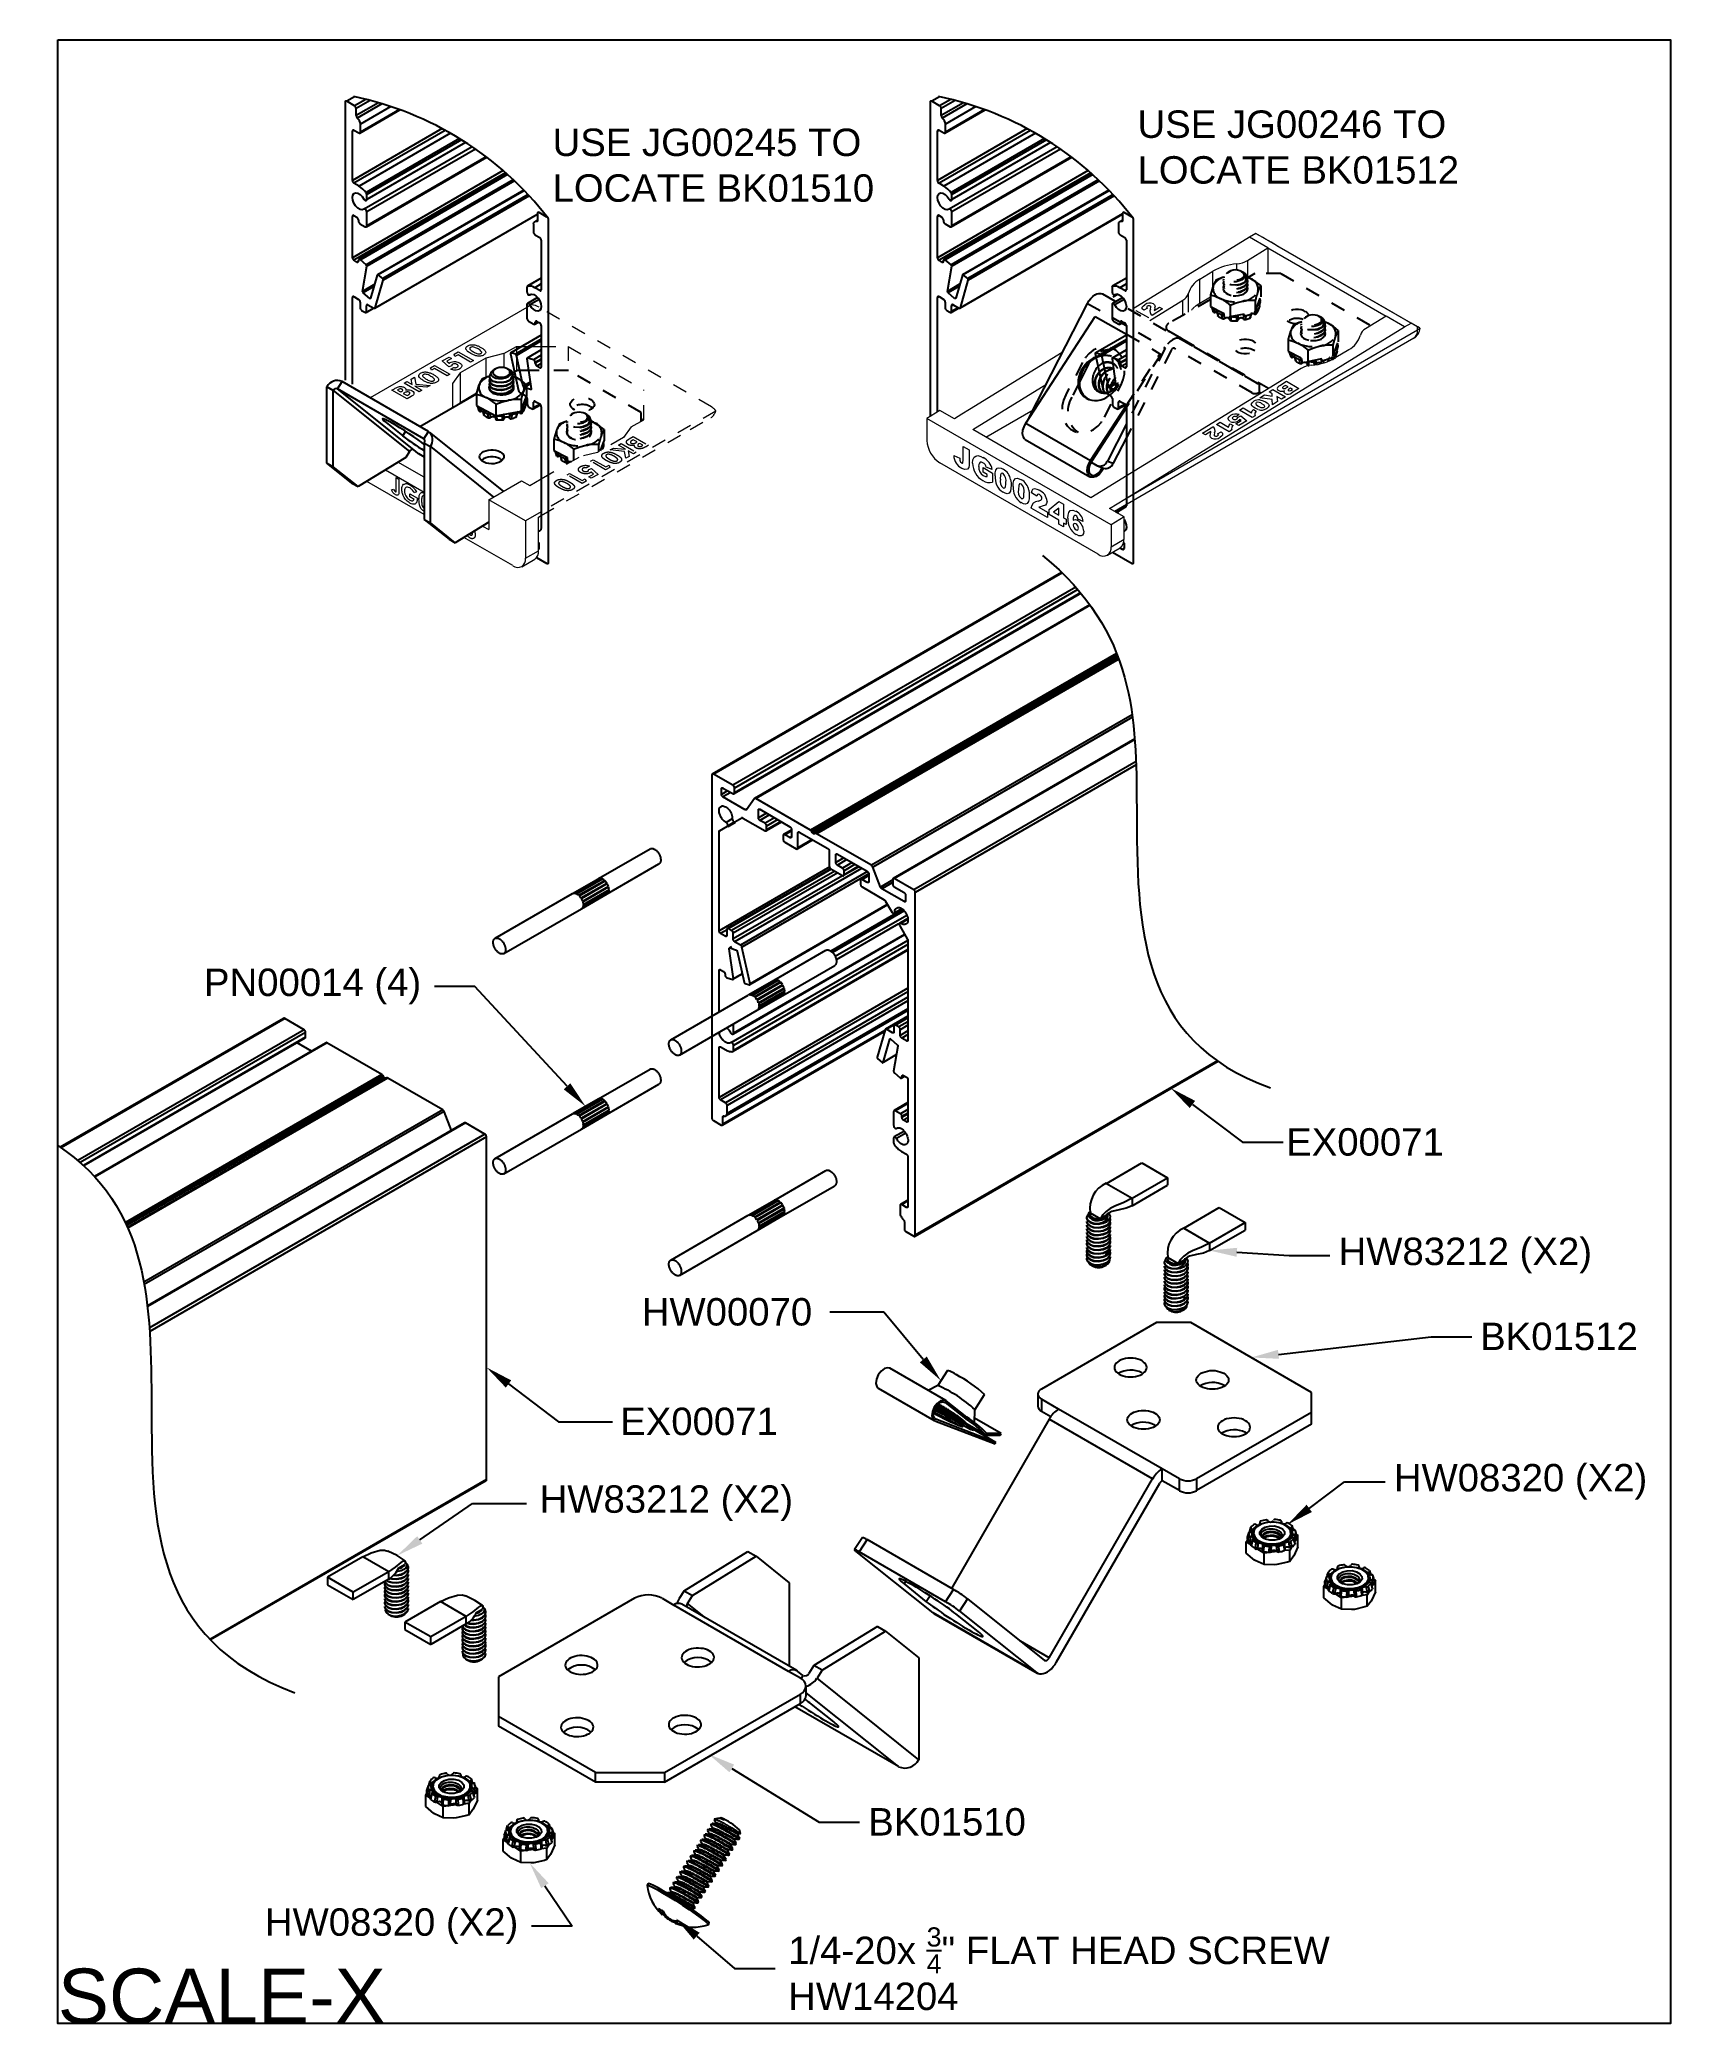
# Model space of a CAD drawing. Extents: x -0.1 to 11, y -13.6 to 0.
import ezdxf
from ezdxf import colors
from ezdxf.entities.mleader import LeaderData, LeaderLine
from ezdxf.math import Vec2, Vec3

# ---------------------------------------------------------------- set-up
doc = ezdxf.new("R2010")
doc.units = 0
doc.header["$LTSCALE"] = 0.5
doc.header["$MEASUREMENT"] = 0
doc.linetypes.add('HIDDEN2', pattern=[0.1875, 0.125, -0.0625])
for name, color, linetype in [('Brackets', 181, 'CONTINUOUS'), ('Dimension', 10, 'CONTINUOUS'), ('FAB DWG', 221, 'CONTINUOUS'), ('Hardware', 242, 'CONTINUOUS'), ('Housing', 150, 'CONTINUOUS'), ('Mounting', 4, 'CONTINUOUS')]:
    doc.layers.add(name, color=color, linetype=linetype)
doc.layers.add('Jig', color=41, linetype='CONTINUOUS', lineweight=13)
doc.layers.add('Text-Unprinted', color=131, linetype='CONTINUOUS', plot=False)
doc.styles.add('LSAD_Standard', font='arial.ttf')
doc.styles.get("Standard").update_dxf_attribs({"font": 'arial.ttf'})

msp = doc.modelspace()

# ---------------------------------------------------------------- texts
at = {"layer": 'FAB DWG', "ltscale": 0.5, "transparency": 16777216, "char_height": 0.18751, "attachment_point": 4}
for s, insert in [('\\A1;USE JG00246 TO\\PLOCATE BK01512', (7.356, -0.735)), ('\\A1;USE JG00245 TO\\PLOCATE BK01510', (3.357, -0.859))]:
    msp.add_mtext_dynamic_manual_height_columns(s, width=5.87359, gutter_width=0.469, heights=[0], dxfattribs=dict(at, insert=insert))
at = {"layer": 'Text-Unprinted', "ltscale": 0.5, "transparency": 16777216, "style": 'LSAD_Standard'}
msp.add_attdef('SCALE-X', (-0.025, -13.559), 'XEffectiveScaleFactor', height=0.375, dxfattribs=at)

# ---------------------------------------------------------------- linework, layer by layer
at = {"layer": 'Brackets', "linetype": 'HIDDEN2', "transparency": 16777216}
for p, q in [((8.159, -1.599), (8.112, -1.626)), ((8.336, -1.599), (8.159, -1.599)), ((8.336, -1.599), (8.951, -1.954)), ((7.116, -1.738), (7.647, -2.044)), ((7.116, -1.738), (7.646, -2.043)), ((7.014, -1.802), (7.544, -2.108)), ((7.855, -1.775), (7.569, -1.94)), ((7.551, -1.965), (7.551, -1.988)), ((7.569, -1.991), (7.657, -2.042)), ((7.569, -1.991), (7.569, -1.999)), ((7.544, -2.108), (7.28, -2.625)), ((7.585, -2.124), (7.28, -2.72)), ((8.139, -2.414), (7.609, -2.109)), ((7.646, -2.043), (8.176, -2.349)), ((8.176, -2.349), (7.647, -2.044)), ((7.657, -2.042), (8.188, -2.348)), ((3.466, -2.261), (3.194, -2.261)), ((3.963, -2.548), (3.466, -2.261)), ((6.979, -2.206), (6.865, -2.428)), ((6.959, -2.34), (6.906, -2.444)), ((7.131, -2.581), (7.244, -2.359)), ((8.188, -2.348), (8.188, -2.409)), ((8.251, -2.385), (8.188, -2.348)), ((8.188, -2.409), (8.2, -2.416)), ((3.963, -2.608), (3.963, -2.548))]:
    msp.add_line(p, q, dxfattribs=at)
at = {"layer": 'Brackets', "transparency": 16777216}
for p, q in [((6.619, -2.573), (7.014, -1.802)), ((7.019, -2.222), (6.959, -2.34)), ((1.857, -2.397), (1.815, -2.373)), ((1.815, -2.895), (1.815, -2.373)), ((1.857, -2.397), (2.379, -2.814)), ((1.857, -2.919), (1.857, -2.397)), ((1.887, -2.387), (1.919, -2.337)), ((2.476, -2.727), (1.887, -2.387)), ((2.409, -2.804), (1.887, -2.387)), ((2.508, -2.677), (1.919, -2.337)), ((2.219, -2.617), (2.333, -2.707)), ((2.333, -2.707), (2.352, -2.677)), ((2.476, -2.727), (2.508, -2.677)), ((3.022, -3.086), (2.515, -2.682)), ((7.28, -2.625), (7.15, -2.88)), ((2.379, -2.814), (2.353, -2.855)), ((2.437, -2.826), (2.409, -2.804)), ((2.437, -2.826), (2.441, -2.829)), ((2.441, -2.829), (2.48, -2.851)), ((2.476, -2.727), (2.479, -2.73)), ((2.48, -2.757), (2.522, -2.781)), ((2.48, -2.757), (2.48, -3.279)), ((2.522, -3.303), (2.522, -2.781)), ((2.522, -2.781), (2.954, -3.126)), ((7.28, -2.72), (7.19, -2.895)), ((1.815, -2.895), (1.857, -2.919)), ((1.985, -3.031), (1.815, -2.895)), ((2.028, -3.055), (1.857, -2.919)), ((2.353, -2.855), (2.028, -3.055)), ((7.039, -2.888), (7.077, -2.91)), ((7.083, -2.912), (7.123, -2.928)), ((7.15, -2.88), (7.19, -2.895)), ((1.985, -3.031), (2.028, -3.055)), ((2.48, -3.279), (2.522, -3.303)), ((2.48, -3.279), (2.65, -3.415)), ((2.692, -3.439), (2.522, -3.303)), ((2.922, -3.298), (2.692, -3.439)), ((2.65, -3.415), (2.692, -3.439))]:
    msp.add_line(p, q, dxfattribs=at)
at = {"layer": 'Brackets', "linetype": 'Continuous', "transparency": 16777216}
for p, q in [((3.083, -2.277), (3.112, -2.261)), ((3.194, -2.261), (3.112, -2.261)), ((2.45, -2.643), (2.837, -2.42))]:
    msp.add_line(p, q, dxfattribs=at)
at = {"layer": 'Brackets', "transparency": 16777216, "flags": 128}
for points in [[(7.014, -1.802), (7.024, -1.785), (7.036, -1.769), (7.05, -1.755), (7.064, -1.745), (7.079, -1.737), (7.092, -1.734), (7.105, -1.734), (7.116, -1.738)], [(6.619, -2.573), (6.614, -2.585), (6.613, -2.592)], [(2.48, -2.766), (2.464, -2.754), (2.438, -2.735), (2.409, -2.715), (2.377, -2.694), (2.344, -2.672), (2.312, -2.652), (2.281, -2.633), (2.253, -2.617), (2.23, -2.605), (2.212, -2.596), (2.2, -2.591), (2.194, -2.591), (2.196, -2.595), (2.204, -2.604), (2.219, -2.617)]]:
    msp.add_lwpolyline(points, dxfattribs=at)
at = {"layer": 'Brackets', "linetype": 'HIDDEN2', "transparency": 16777216, "flags": 128}
for points in [[(8.505, -1.859), (8.49, -1.852), (8.474, -1.847), (8.456, -1.845), (8.437, -1.845), (8.419, -1.847), (8.402, -1.852), (8.388, -1.859), (8.376, -1.867), (8.368, -1.877), (8.364, -1.887), (8.364, -1.898), (8.368, -1.909), (8.376, -1.918), (8.388, -1.927), (8.402, -1.933), (8.419, -1.938), (8.437, -1.94), (8.447, -1.941)], [(7.244, -2.359), (7.259, -2.323), (7.267, -2.285), (7.269, -2.247), (7.264, -2.21), (7.252, -2.177), (7.234, -2.148), (7.21, -2.125), (7.183, -2.109), (7.152, -2.101), (7.119, -2.1), (7.086, -2.108), (7.054, -2.123), (7.025, -2.145), (7, -2.173), (6.979, -2.206)], [(7.647, -2.044), (7.636, -2.04), (7.623, -2.04), (7.609, -2.044), (7.595, -2.051), (7.58, -2.062), (7.567, -2.075), (7.555, -2.091), (7.544, -2.108)], [(7.609, -2.109), (7.607, -2.108), (7.604, -2.108), (7.6, -2.109), (7.597, -2.11), (7.593, -2.113), (7.59, -2.116), (7.587, -2.12), (7.585, -2.124)], [(8.151, -2.063), (8.137, -2.056), (8.12, -2.052), (8.102, -2.049), (8.083, -2.049), (8.065, -2.052), (8.049, -2.056), (8.034, -2.063), (8.022, -2.071), (8.014, -2.081), (8.01, -2.092), (8.01, -2.102), (8.014, -2.113), (8.022, -2.122), (8.034, -2.131), (8.049, -2.138), (8.065, -2.142), (8.083, -2.145), (8.102, -2.145), (8.12, -2.142), (8.137, -2.138), (8.151, -2.131), (8.163, -2.122), (8.171, -2.113), (8.175, -2.102), (8.175, -2.092), (8.171, -2.081), (8.163, -2.071), (8.151, -2.063)], [(6.865, -2.428), (6.851, -2.464), (6.842, -2.502), (6.841, -2.541), (6.846, -2.577), (6.858, -2.611), (6.876, -2.639), (6.899, -2.662), (6.927, -2.678), (6.958, -2.687), (6.99, -2.687), (7.023, -2.68), (7.055, -2.664), (7.084, -2.642), (7.11, -2.614), (7.131, -2.581)], [(3.619, -2.46), (3.63, -2.468), (3.638, -2.477), (3.642, -2.487), (3.643, -2.498), (3.639, -2.508), (3.632, -2.517), (3.622, -2.526), (3.608, -2.533), (3.593, -2.538), (3.576, -2.541), (3.558, -2.542), (3.54, -2.54), (3.523, -2.537), (3.508, -2.531), (3.495, -2.524), (3.486, -2.515), (3.479, -2.505), (3.477, -2.495), (3.478, -2.485), (3.484, -2.475), (3.492, -2.466), (3.504, -2.458), (3.519, -2.452), (3.536, -2.448), (3.553, -2.446), (3.571, -2.446), (3.589, -2.449), (3.605, -2.453), (3.619, -2.46)], [(3.619, -2.509), (3.63, -2.517), (3.631, -2.518)]]:
    msp.add_lwpolyline(points, dxfattribs=at)
at = {"layer": 'Brackets', "linetype": 'Continuous', "transparency": 16777216, "flags": 128}
for points in [[(3, -2.817), (3.011, -2.825), (3.019, -2.834), (3.023, -2.845), (3.024, -2.855), (3.02, -2.865), (3.013, -2.875), (3.003, -2.883), (2.99, -2.89), (2.974, -2.895), (2.957, -2.898), (2.939, -2.899), (2.921, -2.897), (2.904, -2.894), (2.889, -2.888), (2.876, -2.881), (2.867, -2.872), (2.861, -2.863), (2.858, -2.852), (2.86, -2.842), (2.865, -2.832), (2.874, -2.823), (2.886, -2.815), (2.9, -2.809), (2.917, -2.805), (2.934, -2.803), (2.952, -2.803), (2.97, -2.806), (2.986, -2.811), (3, -2.817)], [(3, -2.866), (3.011, -2.874), (3.013, -2.875)]]:
    msp.add_lwpolyline(points, dxfattribs=at)
at = {"layer": 'Brackets', "linetype": 'HIDDEN2', "transparency": 16777216}
for centre, radius, start, end in [((8.484, -1.9), 0.0463, 19.3769, 63.764), ((7.579, -1.965), 0.0273, 110.806, 249.194), ((8.447, -2.028), 0.123, 70.0418, 121.5427), ((7.18, -2.291), 0.175, 83.5437, 148.9794), ((7.651, -2.032), 0.0119, 245.7156, 305.6315), ((8.093, -2.231), 0.122, 58.335, 121.665), ((8.159, -2.369), 0.0495, 245.7156, 305.6315), ((8.181, -2.339), 0.0119, 245.7156, 305.6315), ((3.561, -2.613), 0.119, 61.0098, 127.3306), ((7.061, -2.54), 0.182, 148.1816, 232.7832)]:
    msp.add_arc(centre, radius, start, end, dxfattribs=at)
at = {"layer": 'Brackets', "transparency": 16777216}
for centre, radius, start, end in [((7.18, -2.291), 0.175, 148.9794, 156.5747), ((1.886, -2.411), 0.0814, 66.4062, 151.5285), ((1.877, -2.408), 0.0231, 66.4062, 151.5285), ((3.479, -1.205), 1.89, 232.6418, 238.0611), ((2.465, -2.736), 0.0725, 321.2083, 53.9178), ((2.399, -2.825), 0.0231, 66.4062, 151.5285), ((2.464, -2.744), 0.0205, 321.2083, 53.9178), ((7.099, -2.86), 0.0543, 246.0622, 338.7961), ((7.139, -2.875), 0.0554, 253.7609, 338.2675)]:
    msp.add_arc(centre, radius, start, end, dxfattribs=at)
at = {"layer": 'Brackets', "linetype": 'Continuous', "transparency": 16777216}
msp.add_arc((2.942, -2.97), 0.119, 61.0098, 127.3306, dxfattribs=at)
at = {"layer": 'Dimension', "transparency": 16777216}
for centre in [(1.535, -2.608), (5.534, -2.608)]:
    msp.add_arc(centre, 2.267, 37.756, 78.2279, dxfattribs=at)
for points, knots in [([(6.707, -3.526), (7.346, -4.046), (7.351, -5.443), (7.356, -6.84), (8.266, -7.165)], [0.24279, 0.24279, 0.24279, 0.24279, 1, 2, 2, 2, 2]), ([(-0.025, -7.559), (0.61, -7.977), (0.615, -9.455), (0.621, -10.934), (1.596, -11.299)], [0.140141, 0.140141, 0.140141, 0.140141, 1, 2, 2, 2, 2])]:
    msp.add_open_spline(points, degree=3, knots=knots, dxfattribs=at)
at = {"layer": 'Hardware', "linetype": 'HIDDEN2', "transparency": 16777216}
for p, q in [((7.985, -1.584), (7.974, -1.591)), ((8.07, -1.586), (8.068, -1.584)), ((8.083, -1.593), (8.071, -1.586)), ((8.088, -1.615), (8.088, -1.611)), ((7.855, -1.745), (7.855, -1.823)), ((7.944, -1.637), (7.944, -1.64)), ((7.944, -1.662), (7.944, -1.666)), ((7.944, -1.688), (7.944, -1.691)), ((8.108, -1.704), (8.103, -1.72)), ((8.108, -1.653), (8.108, -1.65)), ((8.108, -1.678), (8.108, -1.675)), ((8.108, -1.704), (8.108, -1.701)), ((8.161, -1.86), (8.198, -1.758)), ((8.198, -1.68), (8.198, -1.758)), ((7.855, -1.823), (7.989, -1.893)), ((7.862, -1.827), (7.868, -1.847)), ((7.864, -1.828), (7.866, -1.83)), ((7.868, -1.837), (7.866, -1.83)), ((7.876, -1.862), (7.868, -1.837)), ((7.88, -1.836), (7.881, -1.838)), ((7.881, -1.837), (7.881, -1.838)), ((7.881, -1.838), (7.887, -1.864)), ((7.898, -1.859), (7.899, -1.866)), ((7.9, -1.863), (7.902, -1.869)), ((7.901, -1.852), (7.903, -1.851)), ((7.902, -1.869), (7.908, -1.892)), ((7.903, -1.851), (7.905, -1.849)), ((7.933, -1.884), (7.932, -1.878)), ((7.938, -1.907), (7.933, -1.884)), ((7.947, -1.872), (7.946, -1.874)), ((7.946, -1.874), (7.947, -1.88)), ((7.948, -1.871), (7.947, -1.872)), ((7.947, -1.872), (7.947, -1.88)), ((7.947, -1.88), (7.951, -1.904)), ((7.985, -1.89), (7.985, -1.892)), ((7.989, -1.815), (7.989, -1.893)), ((7.989, -1.893), (8.161, -1.86)), ((7.991, -1.892), (7.993, -1.893)), ((7.993, -1.893), (7.993, -1.899)), ((7.993, -1.899), (7.994, -1.92)), ((8.034, -1.9), (8.034, -1.894)), ((8.043, -1.884), (8.044, -1.886)), ((8.043, -1.892), (8.044, -1.915)), ((8.044, -1.893), (8.044, -1.887)), ((8.081, -1.91), (8.084, -1.886)), ((8.084, -1.878), (8.084, -1.886)), ((8.085, -1.88), (8.084, -1.878)), ((8.084, -1.886), (8.085, -1.88)), ((8.097, -1.892), (8.093, -1.913)), ((8.098, -1.885), (8.097, -1.892)), ((8.127, -1.901), (8.132, -1.879)), ((8.132, -1.879), (8.134, -1.873)), ((8.136, -1.875), (8.137, -1.869)), ((8.155, -1.876), (8.158, -1.861)), ((8.161, -1.782), (8.161, -1.86)), ((8.174, -1.851), (8.166, -1.875)), ((8.176, -1.844), (8.174, -1.851)), ((8.182, -1.811), (8.186, -1.796)), ((8.182, -1.811), (8.185, -1.812)), ((8.182, -1.853), (8.19, -1.829)), ((8.186, -1.796), (8.188, -1.788)), ((8.186, -1.792), (8.186, -1.796)), ((8.188, -1.788), (8.187, -1.788)), ((8.195, -1.791), (8.188, -1.814)), ((8.19, -1.828), (8.192, -1.821)), ((8.19, -1.829), (8.192, -1.822)), ((8.19, -1.829), (8.19, -1.828)), ((8.195, -1.793), (8.197, -1.785)), ((8.515, -1.891), (8.504, -1.897)), ((8.6, -1.892), (8.598, -1.891)), ((8.613, -1.899), (8.601, -1.892)), ((7.28, -2.013), (7.509, -2.146)), ((7.986, -1.913), (7.986, -1.911)), ((8.034, -1.922), (8.034, -1.9)), ((8.475, -1.943), (8.475, -1.946)), ((8.475, -1.969), (8.475, -1.972)), ((8.475, -1.994), (8.475, -1.997)), ((8.618, -1.921), (8.618, -1.918)), ((8.639, -2.01), (8.634, -2.027)), ((8.639, -1.959), (8.639, -1.956)), ((8.639, -1.985), (8.639, -1.982)), ((8.639, -2.01), (8.639, -2.007)), ((8.728, -1.987), (8.728, -2.064)), ((7.279, -2.502), (7.509, -2.146)), ((7.516, -2.151), (7.28, -2.515)), ((8.385, -2.052), (8.385, -2.129)), ((8.385, -2.129), (8.52, -2.199)), ((8.392, -2.133), (8.399, -2.153)), ((8.394, -2.134), (8.396, -2.137)), ((8.398, -2.143), (8.396, -2.137)), ((8.406, -2.168), (8.398, -2.143)), ((8.411, -2.142), (8.411, -2.145)), ((8.411, -2.143), (8.411, -2.145)), ((8.411, -2.145), (8.417, -2.17)), ((8.428, -2.166), (8.43, -2.172)), ((8.43, -2.169), (8.432, -2.175)), ((8.431, -2.158), (8.433, -2.157)), ((8.433, -2.157), (8.435, -2.155)), ((8.52, -2.121), (8.52, -2.199)), ((8.52, -2.199), (8.691, -2.166)), ((8.685, -2.182), (8.689, -2.167)), ((8.691, -2.166), (8.728, -2.064)), ((8.691, -2.089), (8.691, -2.166)), ((8.705, -2.157), (8.697, -2.181)), ((8.707, -2.15), (8.705, -2.157)), ((8.712, -2.16), (8.72, -2.135)), ((8.713, -2.118), (8.716, -2.102)), ((8.713, -2.118), (8.715, -2.119)), ((8.716, -2.102), (8.718, -2.094)), ((8.716, -2.098), (8.716, -2.102)), ((8.718, -2.094), (8.717, -2.094)), ((8.725, -2.098), (8.718, -2.12)), ((8.72, -2.135), (8.723, -2.127)), ((8.72, -2.135), (8.722, -2.128)), ((8.72, -2.135), (8.72, -2.135)), ((8.725, -2.099), (8.727, -2.092)), ((8.432, -2.175), (8.438, -2.198)), ((8.463, -2.191), (8.462, -2.184)), ((8.469, -2.213), (8.463, -2.191)), ((8.477, -2.179), (8.476, -2.181)), ((8.476, -2.181), (8.477, -2.187)), ((8.478, -2.178), (8.477, -2.179)), ((8.477, -2.179), (8.477, -2.187)), ((8.477, -2.187), (8.481, -2.211)), ((8.515, -2.197), (8.516, -2.198)), ((8.517, -2.219), (8.517, -2.217)), ((8.522, -2.199), (8.523, -2.199)), ((8.523, -2.199), (8.524, -2.205)), ((8.524, -2.205), (8.525, -2.226)), ((8.564, -2.207), (8.565, -2.201)), ((8.565, -2.222), (8.564, -2.207)), ((8.574, -2.19), (8.574, -2.192)), ((8.574, -2.2), (8.574, -2.193)), ((8.574, -2.198), (8.574, -2.222)), ((8.612, -2.213), (8.614, -2.193)), ((8.614, -2.185), (8.614, -2.193)), ((8.615, -2.187), (8.614, -2.185)), ((8.614, -2.193), (8.615, -2.187)), ((8.628, -2.198), (8.626, -2.209)), ((8.629, -2.192), (8.628, -2.198)), ((8.66, -2.199), (8.662, -2.186)), ((8.662, -2.186), (8.664, -2.179)), ((8.666, -2.182), (8.668, -2.175)), ((3.496, -2.556), (3.485, -2.562)), ((3.581, -2.557), (3.579, -2.556)), ((3.594, -2.564), (3.582, -2.558)), ((3.456, -2.609), (3.456, -2.612)), ((3.456, -2.634), (3.456, -2.637)), ((3.456, -2.66), (3.456, -2.663)), ((3.456, -2.685), (3.456, -2.688)), ((3.6, -2.586), (3.6, -2.583)), ((3.62, -2.624), (3.62, -2.621)), ((3.62, -2.65), (3.62, -2.647)), ((3.62, -2.676), (3.62, -2.672)), ((3.709, -2.664), (3.709, -2.742)), ((3.366, -2.729), (3.366, -2.807)), ((3.366, -2.807), (3.499, -2.876)), ((3.373, -2.81), (3.38, -2.83)), ((3.375, -2.812), (3.377, -2.814)), ((3.379, -2.821), (3.377, -2.814)), ((3.387, -2.846), (3.379, -2.821)), ((3.392, -2.82), (3.392, -2.822)), ((3.392, -2.82), (3.392, -2.822)), ((3.392, -2.822), (3.398, -2.848)), ((3.409, -2.843), (3.411, -2.85)), ((3.411, -2.846), (3.413, -2.853)), ((3.412, -2.836), (3.414, -2.834)), ((3.414, -2.834), (3.416, -2.833)), ((3.474, -2.718), (3.479, -2.721)), ((3.487, -2.725), (3.481, -2.719)), ((3.501, -2.799), (3.501, -2.875)), ((3.672, -2.766), (3.672, -2.817)), ((3.685, -2.81), (3.709, -2.742)), ((3.694, -2.795), (3.697, -2.779)), ((3.694, -2.795), (3.696, -2.796)), ((3.697, -2.779), (3.699, -2.772)), ((3.697, -2.776), (3.697, -2.779)), ((3.699, -2.772), (3.699, -2.772)), ((3.706, -2.775), (3.699, -2.797)), ((3.706, -2.777), (3.708, -2.769)), ((3.413, -2.853), (3.419, -2.875)), ((3.444, -2.868), (3.443, -2.862)), ((3.45, -2.89), (3.444, -2.868)), ((3.458, -2.856), (3.457, -2.858)), ((3.457, -2.858), (3.458, -2.864)), ((3.459, -2.855), (3.458, -2.856)), ((3.458, -2.856), (3.458, -2.864)), ((3.458, -2.864), (3.462, -2.888)), ((3.496, -2.874), (3.497, -2.876))]:
    msp.add_line(p, q, dxfattribs=at)
at = {"layer": 'Hardware', "transparency": 16777216}
for p, q in [((6.593, -2.621), (7.067, -1.891)), ((7.067, -1.891), (7.28, -2.013)), ((7.035, -2.876), (7.279, -2.502)), ((7.28, -2.515), (7.042, -2.882)), ((7.274, -2.524), (7.042, -2.882)), ((6.593, -2.621), (7.035, -2.876)), ((6.589, -2.733), (7.031, -2.988)), ((3.671, -5.734), (4.024, -5.53)), ((3.731, -5.838), (4.084, -5.634)), ((3.498, -5.835), (3.668, -5.737)), ((3.668, -5.737), (3.498, -5.835)), ((3.501, -5.834), (3.678, -5.732)), ((3.504, -5.833), (3.681, -5.731)), ((3.681, -5.732), (3.505, -5.834)), ((3.518, -5.836), (3.695, -5.734)), ((3.521, -5.838), (3.698, -5.736)), ((3.698, -5.736), (3.521, -5.838)), ((3.535, -5.848), (3.712, -5.746)), ((3.539, -5.851), (3.716, -5.749)), ((3.715, -5.749), (3.539, -5.851)), ((3.551, -5.866), (3.728, -5.764)), ((3.554, -5.87), (3.73, -5.768)), ((3.562, -5.888), (3.739, -5.786)), ((3.562, -5.888), (3.739, -5.786)), ((3.562, -5.932), (3.739, -5.83)), ((3.563, -5.893), (3.74, -5.791)), ((3.563, -5.929), (3.74, -5.827)), ((3.563, -5.929), (3.74, -5.827)), ((3.566, -5.911), (3.743, -5.809)), ((3.566, -5.911), (3.743, -5.809)), ((3.566, -5.915), (3.743, -5.813)), ((3.676, -5.733), (3.668, -5.737)), ((3.671, -5.734), (3.668, -5.737)), ((3.668, -5.737), (3.668, -5.737)), ((3.681, -5.731), (3.681, -5.732)), ((3.695, -5.734), (3.681, -5.732)), ((3.712, -5.746), (3.698, -5.736)), ((3.698, -5.736), (3.698, -5.736)), ((3.728, -5.764), (3.715, -5.749)), ((3.716, -5.749), (3.715, -5.749)), ((3.739, -5.786), (3.73, -5.768)), ((3.73, -5.838), (3.738, -5.83)), ((3.739, -5.786), (3.739, -5.786)), ((3.743, -5.809), (3.74, -5.791)), ((3.74, -5.827), (3.743, -5.813)), ((3.74, -5.827), (3.74, -5.827)), ((3.743, -5.809), (3.743, -5.809)), ((2.964, -6.142), (3.494, -5.836)), ((3.024, -6.246), (3.554, -5.94)), ((3.498, -5.835), (3.501, -5.834)), ((3.513, -5.835), (3.518, -5.836)), ((3.554, -5.94), (3.73, -5.838)), ((3.555, -5.939), (3.73, -5.838)), ((3.73, -5.838), (3.731, -5.838)), ((3.73, -5.838), (3.73, -5.838)), ((4.872, -6.428), (5.226, -6.224)), ((4.932, -6.532), (5.286, -6.328)), ((4.699, -6.528), (4.869, -6.43)), ((4.869, -6.43), (4.699, -6.528)), ((4.703, -6.527), (4.879, -6.425)), ((4.706, -6.527), (4.882, -6.425)), ((4.882, -6.425), (4.706, -6.527)), ((4.719, -6.53), (4.896, -6.428)), ((4.723, -6.531), (4.899, -6.429)), ((4.899, -6.429), (4.723, -6.532)), ((4.737, -6.541), (4.913, -6.439)), ((4.74, -6.544), (4.917, -6.442)), ((4.917, -6.442), (4.74, -6.545)), ((4.752, -6.56), (4.929, -6.458)), ((4.755, -6.564), (4.932, -6.462)), ((4.763, -6.582), (4.94, -6.48)), ((4.763, -6.582), (4.94, -6.48)), ((4.765, -6.587), (4.942, -6.484)), ((4.768, -6.604), (4.944, -6.502)), ((4.768, -6.604), (4.944, -6.502)), ((4.768, -6.608), (4.944, -6.506)), ((4.878, -6.426), (4.869, -6.43)), ((4.872, -6.428), (4.869, -6.43)), ((4.869, -6.43), (4.869, -6.43)), ((4.896, -6.428), (4.882, -6.425)), ((4.882, -6.425), (4.882, -6.425)), ((4.899, -6.429), (4.899, -6.429)), ((4.913, -6.439), (4.899, -6.429)), ((4.917, -6.442), (4.917, -6.442)), ((4.929, -6.458), (4.917, -6.442)), ((4.94, -6.48), (4.932, -6.462)), ((4.94, -6.48), (4.94, -6.48)), ((4.944, -6.502), (4.941, -6.484)), ((4.941, -6.52), (4.944, -6.506)), ((4.944, -6.502), (4.944, -6.502)), ((4.165, -6.836), (4.695, -6.53)), ((4.225, -6.94), (4.755, -6.634)), ((4.699, -6.528), (4.703, -6.527)), ((4.715, -6.528), (4.719, -6.53)), ((4.755, -6.634), (4.932, -6.532)), ((4.757, -6.633), (4.932, -6.532)), ((4.763, -6.626), (4.94, -6.523)), ((4.765, -6.622), (4.941, -6.52)), ((4.765, -6.623), (4.942, -6.521)), ((4.932, -6.532), (4.94, -6.524)), ((4.932, -6.532), (4.932, -6.532)), ((4.932, -6.532), (4.932, -6.532)), ((4.942, -6.521), (4.941, -6.52)), ((3.671, -7.24), (4.024, -7.036)), ((3.731, -7.344), (4.084, -7.14)), ((3.498, -7.34), (3.668, -7.242)), ((3.668, -7.242), (3.498, -7.34)), ((3.501, -7.339), (3.678, -7.237)), ((3.504, -7.339), (3.681, -7.237)), ((3.681, -7.237), (3.505, -7.339)), ((3.518, -7.342), (3.695, -7.24)), ((3.521, -7.343), (3.698, -7.241)), ((3.698, -7.241), (3.521, -7.344)), ((3.535, -7.353), (3.712, -7.251)), ((3.539, -7.356), (3.716, -7.254)), ((3.715, -7.254), (3.539, -7.357)), ((3.551, -7.372), (3.728, -7.27)), ((3.554, -7.376), (3.73, -7.274)), ((3.562, -7.394), (3.739, -7.292)), ((3.562, -7.394), (3.739, -7.292)), ((3.563, -7.399), (3.74, -7.297)), ((3.566, -7.416), (3.743, -7.314)), ((3.566, -7.416), (3.743, -7.314)), ((3.566, -7.42), (3.743, -7.318)), ((3.676, -7.238), (3.668, -7.242)), ((3.671, -7.24), (3.668, -7.242)), ((3.668, -7.242), (3.668, -7.242)), ((3.695, -7.24), (3.681, -7.237)), ((3.681, -7.237), (3.681, -7.237)), ((3.698, -7.241), (3.698, -7.241)), ((3.712, -7.251), (3.698, -7.241)), ((3.716, -7.254), (3.715, -7.254)), ((3.728, -7.27), (3.715, -7.254)), ((3.739, -7.292), (3.73, -7.274)), ((3.739, -7.292), (3.739, -7.292)), ((3.743, -7.314), (3.74, -7.296)), ((3.74, -7.333), (3.743, -7.318)), ((3.743, -7.314), (3.743, -7.314)), ((2.964, -7.648), (3.494, -7.342)), ((3.024, -7.752), (3.554, -7.446)), ((3.498, -7.34), (3.501, -7.339)), ((3.513, -7.34), (3.518, -7.342)), ((3.554, -7.446), (3.73, -7.344)), ((3.555, -7.445), (3.73, -7.344)), ((3.562, -7.438), (3.739, -7.336)), ((3.563, -7.434), (3.74, -7.333)), ((3.563, -7.435), (3.74, -7.333)), ((3.73, -7.344), (3.738, -7.336)), ((3.73, -7.344), (3.731, -7.344)), ((3.73, -7.344), (3.73, -7.344)), ((3.74, -7.333), (3.74, -7.333)), ((4.872, -7.933), (5.226, -7.729)), ((4.932, -8.037), (5.286, -7.833)), ((4.699, -8.034), (4.869, -7.936)), ((4.869, -7.936), (4.699, -8.034)), ((4.703, -8.033), (4.879, -7.931)), ((4.706, -8.033), (4.882, -7.931)), ((4.882, -7.931), (4.706, -8.033)), ((4.719, -8.035), (4.896, -7.933)), ((4.723, -8.037), (4.899, -7.935)), ((4.899, -7.935), (4.723, -8.037)), ((4.737, -8.047), (4.913, -7.945)), ((4.74, -8.05), (4.917, -7.948)), ((4.917, -7.948), (4.74, -8.05)), ((4.752, -8.065), (4.929, -7.963)), ((4.755, -8.07), (4.932, -7.967)), ((4.763, -8.088), (4.94, -7.985)), ((4.763, -8.088), (4.94, -7.986)), ((4.765, -8.092), (4.942, -7.99)), ((4.878, -7.932), (4.869, -7.936)), ((4.872, -7.933), (4.869, -7.936)), ((4.869, -7.936), (4.869, -7.936)), ((4.896, -7.933), (4.882, -7.931)), ((4.882, -7.931), (4.882, -7.931)), ((4.899, -7.935), (4.899, -7.935)), ((4.913, -7.945), (4.899, -7.935)), ((4.917, -7.948), (4.917, -7.948)), ((4.929, -7.963), (4.917, -7.948)), ((4.94, -7.986), (4.932, -7.968)), ((4.94, -7.985), (4.94, -7.986)), ((4.944, -8.008), (4.941, -7.99)), ((4.165, -8.342), (4.695, -8.035)), ((4.699, -8.034), (4.703, -8.033)), ((4.715, -8.034), (4.719, -8.035)), ((4.755, -8.14), (4.932, -8.037)), ((4.757, -8.138), (4.932, -8.037)), ((4.763, -8.131), (4.94, -8.029)), ((4.765, -8.128), (4.941, -8.026)), ((4.765, -8.128), (4.942, -8.026)), ((4.768, -8.11), (4.944, -8.008)), ((4.768, -8.11), (4.944, -8.008)), ((4.768, -8.114), (4.944, -8.012)), ((4.932, -8.037), (4.94, -8.029)), ((4.932, -8.037), (4.932, -8.037)), ((4.932, -8.037), (4.932, -8.037)), ((4.941, -8.026), (4.944, -8.012)), ((4.942, -8.026), (4.941, -8.026)), ((4.944, -8.008), (4.944, -8.008)), ((4.225, -8.446), (4.755, -8.139))]:
    msp.add_line(p, q, dxfattribs=at)
at = {"layer": 'Hardware', "linetype": 'HIDDEN2', "ltscale": 0.5, "transparency": 16777216}
msp.add_line((7.509, -2.146), (7.516, -2.151), dxfattribs=at)
at = {"layer": 'Hardware', "linetype": 'Continuous', "transparency": 16777216}
for p, q in [((2.925, -2.302), (2.925, -2.305)), ((2.966, -2.25), (2.955, -2.256)), ((3.051, -2.251), (3.049, -2.25)), ((3.064, -2.258), (3.052, -2.251)), ((3.069, -2.28), (3.069, -2.277)), ((2.836, -2.423), (2.836, -2.501)), ((2.925, -2.328), (2.925, -2.331)), ((2.925, -2.353), (2.925, -2.356)), ((2.925, -2.379), (2.925, -2.382)), ((2.944, -2.412), (2.948, -2.414)), ((2.956, -2.418), (2.95, -2.412)), ((3.089, -2.318), (3.089, -2.315)), ((3.089, -2.344), (3.089, -2.341)), ((3.089, -2.369), (3.089, -2.366)), ((3.142, -2.538), (3.179, -2.436)), ((3.179, -2.358), (3.179, -2.436)), ((2.836, -2.501), (2.97, -2.57)), ((2.843, -2.504), (2.85, -2.524)), ((2.845, -2.505), (2.847, -2.508)), ((2.849, -2.515), (2.847, -2.508)), ((2.857, -2.539), (2.849, -2.515)), ((2.861, -2.514), (2.862, -2.516)), ((2.862, -2.514), (2.862, -2.516)), ((2.862, -2.516), (2.868, -2.542)), ((2.879, -2.537), (2.88, -2.543)), ((2.881, -2.54), (2.883, -2.547)), ((2.882, -2.53), (2.884, -2.528)), ((2.883, -2.547), (2.889, -2.569)), ((2.884, -2.528), (2.886, -2.526)), ((2.914, -2.562), (2.913, -2.556)), ((2.919, -2.584), (2.914, -2.562)), ((2.928, -2.55), (2.927, -2.552)), ((2.927, -2.552), (2.928, -2.558)), ((2.929, -2.549), (2.928, -2.55)), ((2.928, -2.55), (2.928, -2.558)), ((2.928, -2.558), (2.932, -2.582)), ((2.966, -2.568), (2.966, -2.57)), ((2.97, -2.492), (2.97, -2.57)), ((2.97, -2.57), (3.142, -2.538)), ((2.972, -2.57), (2.974, -2.57)), ((2.974, -2.57), (2.974, -2.576)), ((2.974, -2.576), (2.975, -2.597)), ((3.015, -2.578), (3.015, -2.572)), ((3.025, -2.562), (3.025, -2.564)), ((3.025, -2.571), (3.025, -2.565)), ((3.025, -2.57), (3.025, -2.593)), ((3.062, -2.588), (3.065, -2.564)), ((3.065, -2.556), (3.065, -2.564)), ((3.066, -2.558), (3.065, -2.556)), ((3.065, -2.564), (3.066, -2.558)), ((3.078, -2.569), (3.074, -2.591)), ((3.079, -2.563), (3.078, -2.569)), ((3.108, -2.579), (3.113, -2.557)), ((3.113, -2.557), (3.115, -2.55)), ((3.117, -2.553), (3.118, -2.546)), ((3.136, -2.553), (3.139, -2.538)), ((3.142, -2.46), (3.142, -2.538)), ((3.155, -2.528), (3.147, -2.552)), ((3.157, -2.521), (3.155, -2.528)), ((3.163, -2.489), (3.167, -2.473)), ((3.163, -2.531), (3.171, -2.506)), ((3.164, -2.489), (3.166, -2.49)), ((3.167, -2.473), (3.169, -2.465)), ((3.167, -2.469), (3.167, -2.473)), ((3.169, -2.465), (3.168, -2.465)), ((3.176, -2.469), (3.169, -2.491)), ((3.171, -2.506), (3.173, -2.499)), ((3.171, -2.506), (3.173, -2.499)), ((3.171, -2.506), (3.171, -2.506)), ((3.176, -2.47), (3.178, -2.463)), ((2.967, -2.59), (2.967, -2.588)), ((3.015, -2.599), (3.015, -2.578)), ((7.143, -7.817), (7.385, -7.677)), ((7.385, -7.677), (7.562, -7.779)), ((7.143, -7.817), (7.319, -7.919)), ((7.319, -7.919), (7.562, -7.779)), ((7.319, -7.97), (7.562, -7.83)), ((7.562, -7.779), (7.562, -7.83)), ((7.319, -7.919), (7.319, -7.97)), ((7.673, -8.123), (7.915, -7.983)), ((7.915, -7.983), (8.092, -8.085)), ((7.008, -8.051), (7.008, -8.054)), ((7.008, -8.077), (7.008, -8.08)), ((7.008, -8.102), (7.008, -8.105)), ((7.008, -8.128), (7.008, -8.131)), ((7.033, -8.018), (7.103, -8.059)), ((7.103, -8.059), (7.147, -8.033)), ((7.172, -8.067), (7.172, -8.064)), ((7.172, -8.093), (7.172, -8.089)), ((7.172, -8.118), (7.172, -8.115)), ((7.673, -8.123), (7.849, -8.225)), ((7.849, -8.225), (8.092, -8.085)), ((7.849, -8.276), (8.092, -8.136)), ((8.092, -8.085), (8.092, -8.136)), ((7.008, -8.153), (7.008, -8.156)), ((7.008, -8.179), (7.008, -8.182)), ((7.008, -8.204), (7.008, -8.207)), ((7.008, -8.23), (7.008, -8.233)), ((7.008, -8.255), (7.008, -8.258)), ((7.172, -8.144), (7.172, -8.14)), ((7.172, -8.169), (7.172, -8.166)), ((7.172, -8.195), (7.172, -8.191)), ((7.172, -8.22), (7.172, -8.217)), ((7.172, -8.246), (7.172, -8.242)), ((7.172, -8.271), (7.172, -8.268)), ((7.849, -8.225), (7.849, -8.276)), ((7.008, -8.281), (7.008, -8.284)), ((7.008, -8.306), (7.008, -8.309)), ((7.041, -8.377), (7.048, -8.381)), ((7.131, -8.381), (7.142, -8.375)), ((7.172, -8.297), (7.172, -8.293)), ((7.172, -8.322), (7.172, -8.319)), ((7.538, -8.357), (7.538, -8.36)), ((7.538, -8.383), (7.538, -8.386)), ((7.538, -8.408), (7.538, -8.411)), ((7.563, -8.324), (7.633, -8.365)), ((7.633, -8.365), (7.677, -8.339)), ((7.702, -8.373), (7.702, -8.37)), ((7.702, -8.399), (7.702, -8.395)), ((7.538, -8.434), (7.538, -8.437)), ((7.538, -8.459), (7.538, -8.462)), ((7.538, -8.485), (7.538, -8.488)), ((7.538, -8.51), (7.538, -8.513)), ((7.538, -8.536), (7.538, -8.539)), ((7.702, -8.424), (7.702, -8.421)), ((7.702, -8.45), (7.702, -8.446)), ((7.702, -8.475), (7.702, -8.472)), ((7.702, -8.501), (7.702, -8.497)), ((7.702, -8.526), (7.702, -8.523)), ((7.538, -8.561), (7.538, -8.564)), ((7.538, -8.587), (7.538, -8.59)), ((7.538, -8.612), (7.538, -8.615)), ((7.661, -8.687), (7.672, -8.681)), ((7.702, -8.552), (7.702, -8.548)), ((7.702, -8.577), (7.702, -8.574)), ((7.702, -8.603), (7.702, -8.599)), ((7.702, -8.628), (7.702, -8.625)), ((7.571, -8.683), (7.578, -8.687)), ((8.123, -10.192), (8.131, -10.168)), ((8.193, -10.134), (8.192, -10.145)), ((8.341, -10.132), (8.34, -10.128)), ((8.414, -10.185), (8.41, -10.165)), ((8.411, -10.156), (8.418, -10.179)), ((8.1, -10.267), (8.107, -10.255)), ((8.1, -10.344), (8.1, -10.267)), ((8.133, -10.287), (8.1, -10.267)), ((8.108, -10.228), (8.105, -10.235)), ((8.108, -10.229), (8.105, -10.236)), ((8.105, -10.236), (8.106, -10.235)), ((8.116, -10.202), (8.108, -10.229)), ((8.108, -10.229), (8.108, -10.228)), ((8.108, -10.26), (8.111, -10.252)), ((8.111, -10.252), (8.119, -10.225)), ((8.123, -10.259), (8.12, -10.267)), ((8.12, -10.267), (8.123, -10.267)), ((8.122, -10.193), (8.121, -10.199)), ((8.129, -10.232), (8.123, -10.259)), ((8.123, -10.267), (8.123, -10.259)), ((8.133, -10.177), (8.129, -10.198)), ((8.134, -10.283), (8.132, -10.292)), ((8.135, -10.287), (8.133, -10.295)), ((8.14, -10.254), (8.134, -10.283)), ((8.134, -10.283), (8.134, -10.283)), ((8.142, -10.258), (8.135, -10.287)), ((8.148, -10.207), (8.148, -10.212)), ((8.151, -10.227), (8.148, -10.212)), ((8.16, -10.313), (8.162, -10.305)), ((8.162, -10.305), (8.168, -10.275)), ((8.176, -10.307), (8.175, -10.315)), ((8.181, -10.277), (8.176, -10.307)), ((8.176, -10.315), (8.176, -10.307)), ((8.212, -10.319), (8.213, -10.289)), ((8.22, -10.294), (8.217, -10.325)), ((8.257, -10.33), (8.259, -10.299)), ((8.269, -10.297), (8.268, -10.327)), ((8.31, -10.325), (8.307, -10.295)), ((8.319, -10.296), (8.322, -10.327)), ((8.36, -10.318), (8.356, -10.288)), ((8.361, -10.283), (8.363, -10.312)), ((8.395, -10.297), (8.39, -10.268)), ((8.395, -10.305), (8.395, -10.297)), ((8.397, -10.305), (8.395, -10.297)), ((8.395, -10.305), (8.397, -10.305)), ((8.408, -10.304), (8.397, -10.323)), ((8.402, -10.265), (8.409, -10.294)), ((8.406, -10.212), (8.406, -10.207)), ((8.409, -10.294), (8.411, -10.302)), ((8.421, -10.186), (8.42, -10.181)), ((8.431, -10.274), (8.423, -10.245)), ((8.453, -10.302), (8.425, -10.362)), ((8.435, -10.245), (8.429, -10.218)), ((8.437, -10.253), (8.429, -10.267)), ((8.434, -10.279), (8.431, -10.271)), ((8.433, -10.282), (8.431, -10.274)), ((8.441, -10.209), (8.435, -10.189)), ((8.435, -10.253), (8.435, -10.245)), ((8.438, -10.253), (8.435, -10.245)), ((8.435, -10.253), (8.438, -10.253)), ((8.437, -10.211), (8.446, -10.237)), ((8.445, -10.222), (8.441, -10.209)), ((8.444, -10.218), (8.453, -10.224)), ((8.446, -10.237), (8.448, -10.245)), ((8.453, -10.224), (8.448, -10.233)), ((8.453, -10.302), (8.453, -10.224)), ((2.06, -10.369), (1.818, -10.509)), ((2.237, -10.471), (2.06, -10.369)), ((2.304, -10.447), (2.347, -10.422)), ((2.372, -10.444), (2.372, -10.44)), ((8.221, -10.422), (8.16, -10.395)), ((8.221, -10.344), (8.175, -10.315)), ((8.175, -10.315), (8.176, -10.315)), ((8.211, -10.32), (8.21, -10.329)), ((8.217, -10.325), (8.216, -10.333)), ((8.31, -10.333), (8.221, -10.344)), ((8.221, -10.422), (8.221, -10.344)), ((8.257, -10.339), (8.257, -10.33)), ((8.268, -10.335), (8.268, -10.327)), ((8.268, -10.327), (8.268, -10.336)), ((8.268, -10.336), (8.268, -10.335)), ((8.31, -10.333), (8.31, -10.325)), ((8.31, -10.334), (8.31, -10.325)), ((8.31, -10.333), (8.31, -10.334)), ((8.322, -10.327), (8.322, -10.336)), ((8.361, -10.327), (8.36, -10.318)), ((8.397, -10.323), (8.36, -10.327)), ((8.366, -10.323), (8.365, -10.314)), ((8.397, -10.401), (8.397, -10.323)), ((8.723, -10.44), (8.722, -10.451)), ((8.871, -10.438), (8.87, -10.434)), ((1.995, -10.611), (1.818, -10.509)), ((1.818, -10.509), (1.818, -10.56)), ((1.818, -10.56), (1.995, -10.662)), ((2.237, -10.471), (1.995, -10.611)), ((2.237, -10.522), (1.995, -10.662)), ((2.208, -10.555), (2.208, -10.558)), ((2.237, -10.522), (2.237, -10.471)), ((2.372, -10.469), (2.372, -10.466)), ((2.372, -10.495), (2.372, -10.491)), ((2.372, -10.52), (2.372, -10.517)), ((2.372, -10.546), (2.372, -10.542)), ((2.372, -10.571), (2.372, -10.568)), ((8.63, -10.572), (8.637, -10.561)), ((8.663, -10.593), (8.63, -10.572)), ((8.63, -10.65), (8.63, -10.572)), ((8.638, -10.534), (8.635, -10.541)), ((8.638, -10.535), (8.635, -10.542)), ((8.635, -10.542), (8.636, -10.541)), ((8.646, -10.508), (8.638, -10.535)), ((8.638, -10.535), (8.638, -10.534)), ((8.638, -10.566), (8.641, -10.558)), ((8.641, -10.558), (8.649, -10.531)), ((8.653, -10.565), (8.65, -10.573)), ((8.65, -10.573), (8.653, -10.573)), ((8.652, -10.499), (8.651, -10.505)), ((8.653, -10.498), (8.661, -10.474)), ((8.659, -10.538), (8.653, -10.565)), ((8.653, -10.573), (8.653, -10.565)), ((8.663, -10.483), (8.659, -10.504)), ((8.67, -10.56), (8.664, -10.589)), ((8.672, -10.564), (8.666, -10.593)), ((8.678, -10.513), (8.678, -10.517)), ((8.681, -10.533), (8.678, -10.517)), ((8.925, -10.603), (8.92, -10.574)), ((8.932, -10.571), (8.939, -10.6)), ((8.936, -10.517), (8.936, -10.513)), ((8.944, -10.491), (8.94, -10.471)), ((8.941, -10.462), (8.948, -10.485)), ((8.951, -10.492), (8.95, -10.487)), ((8.961, -10.58), (8.953, -10.551)), ((8.965, -10.551), (8.959, -10.524)), ((8.967, -10.559), (8.959, -10.573)), ((8.964, -10.585), (8.961, -10.577)), ((8.963, -10.588), (8.961, -10.58)), ((8.971, -10.515), (8.965, -10.495)), ((8.968, -10.559), (8.965, -10.551)), ((8.965, -10.559), (8.965, -10.551)), ((8.965, -10.559), (8.968, -10.559)), ((8.967, -10.517), (8.976, -10.543)), ((8.975, -10.528), (8.971, -10.515)), ((8.974, -10.524), (8.983, -10.53)), ((8.976, -10.543), (8.978, -10.551)), ((8.983, -10.53), (8.978, -10.539)), ((8.983, -10.608), (8.983, -10.53)), ((1.995, -10.662), (1.995, -10.611)), ((2.208, -10.581), (2.208, -10.584)), ((2.208, -10.606), (2.208, -10.609)), ((2.208, -10.632), (2.208, -10.635)), ((2.208, -10.657), (2.208, -10.66)), ((2.208, -10.683), (2.208, -10.686)), ((2.208, -10.708), (2.208, -10.711)), ((2.59, -10.675), (2.348, -10.815)), ((2.372, -10.597), (2.372, -10.594)), ((2.372, -10.622), (2.372, -10.619)), ((2.372, -10.648), (2.372, -10.645)), ((2.372, -10.673), (2.372, -10.67)), ((2.372, -10.699), (2.372, -10.696)), ((2.767, -10.777), (2.59, -10.675)), ((8.664, -10.589), (8.662, -10.598)), ((8.666, -10.593), (8.663, -10.601)), ((8.664, -10.589), (8.664, -10.589)), ((8.69, -10.619), (8.692, -10.611)), ((8.751, -10.728), (8.69, -10.701)), ((8.692, -10.611), (8.698, -10.581)), ((8.706, -10.612), (8.705, -10.621)), ((8.751, -10.65), (8.705, -10.621)), ((8.705, -10.621), (8.706, -10.621)), ((8.711, -10.583), (8.706, -10.612)), ((8.706, -10.621), (8.706, -10.612)), ((8.741, -10.626), (8.74, -10.635)), ((8.742, -10.625), (8.743, -10.595)), ((8.747, -10.631), (8.746, -10.639)), ((8.75, -10.6), (8.747, -10.631)), ((8.84, -10.639), (8.751, -10.65)), ((8.751, -10.728), (8.751, -10.65)), ((8.787, -10.636), (8.789, -10.605)), ((8.787, -10.645), (8.787, -10.636)), ((8.799, -10.603), (8.798, -10.633)), ((8.798, -10.641), (8.798, -10.633)), ((8.798, -10.633), (8.798, -10.642)), ((8.798, -10.642), (8.798, -10.641)), ((8.84, -10.631), (8.837, -10.601)), ((8.84, -10.639), (8.84, -10.631)), ((8.84, -10.64), (8.84, -10.631)), ((8.84, -10.639), (8.84, -10.64)), ((8.849, -10.602), (8.852, -10.633)), ((8.852, -10.633), (8.852, -10.642)), ((8.89, -10.624), (8.886, -10.594)), ((8.891, -10.633), (8.89, -10.624)), ((8.891, -10.589), (8.893, -10.618)), ((8.927, -10.629), (8.891, -10.633)), ((8.896, -10.629), (8.895, -10.62)), ((8.925, -10.611), (8.925, -10.603)), ((8.927, -10.611), (8.925, -10.603)), ((8.925, -10.611), (8.927, -10.611)), ((8.938, -10.61), (8.927, -10.629)), ((8.927, -10.707), (8.927, -10.629)), ((8.939, -10.6), (8.941, -10.608)), ((8.983, -10.608), (8.955, -10.668)), ((2.234, -10.762), (2.246, -10.769)), ((2.247, -10.769), (2.249, -10.77)), ((2.331, -10.77), (2.336, -10.768)), ((2.525, -10.917), (2.348, -10.815)), ((2.348, -10.815), (2.348, -10.866)), ((2.767, -10.777), (2.525, -10.917)), ((2.767, -10.828), (2.525, -10.968)), ((2.767, -10.828), (2.767, -10.777)), ((2.834, -10.753), (2.877, -10.728)), ((2.902, -10.75), (2.902, -10.746)), ((2.902, -10.775), (2.902, -10.772)), ((2.902, -10.801), (2.902, -10.797)), ((2.902, -10.826), (2.902, -10.823)), ((2.902, -10.852), (2.902, -10.848)), ((2.348, -10.866), (2.525, -10.968)), ((2.525, -10.968), (2.525, -10.917)), ((2.738, -10.861), (2.738, -10.864)), ((2.738, -10.887), (2.738, -10.89)), ((2.738, -10.912), (2.738, -10.915)), ((2.738, -10.938), (2.738, -10.941)), ((2.738, -10.963), (2.738, -10.966)), ((2.902, -10.877), (2.902, -10.874)), ((2.902, -10.903), (2.902, -10.899)), ((2.902, -10.928), (2.902, -10.925)), ((2.902, -10.954), (2.902, -10.95)), ((2.902, -10.979), (2.902, -10.976)), ((2.738, -10.989), (2.738, -10.992)), ((2.738, -11.014), (2.738, -11.017)), ((2.764, -11.068), (2.776, -11.075)), ((2.777, -11.075), (2.779, -11.076)), ((2.862, -11.076), (2.866, -11.074)), ((2.902, -11.005), (2.902, -11.001)), ((2.506, -11.934), (2.498, -11.96)), ((2.512, -11.925), (2.51, -11.93)), ((2.513, -11.924), (2.52, -11.9)), ((2.523, -11.908), (2.519, -11.93)), ((2.583, -11.866), (2.582, -11.876)), ((2.731, -11.864), (2.73, -11.859)), ((2.804, -11.917), (2.8, -11.896)), ((2.801, -11.888), (2.808, -11.911)), ((2.811, -11.917), (2.809, -11.913)), ((2.831, -11.94), (2.824, -11.921)), ((2.49, -11.998), (2.497, -11.986)), ((2.49, -12.076), (2.49, -11.998)), ((2.523, -12.019), (2.49, -11.998)), ((2.498, -11.959), (2.495, -11.967)), ((2.498, -11.96), (2.495, -11.967)), ((2.495, -11.967), (2.495, -11.967)), ((2.498, -11.96), (2.498, -11.959)), ((2.498, -11.991), (2.501, -11.984)), ((2.501, -11.984), (2.509, -11.957)), ((2.513, -11.99), (2.51, -11.998)), ((2.51, -11.998), (2.513, -11.998)), ((2.519, -11.963), (2.513, -11.99)), ((2.513, -11.998), (2.513, -11.99)), ((2.524, -12.015), (2.522, -12.023)), ((2.525, -12.018), (2.523, -12.027)), ((2.53, -11.986), (2.524, -12.015)), ((2.524, -12.015), (2.524, -12.015)), ((2.532, -11.989), (2.525, -12.018)), ((2.538, -11.938), (2.538, -11.943)), ((2.541, -11.958), (2.538, -11.943)), ((2.55, -12.045), (2.552, -12.036)), ((2.552, -12.036), (2.558, -12.007)), ((2.566, -12.038), (2.564, -12.047)), ((2.564, -12.047), (2.566, -12.046)), ((2.61, -12.076), (2.565, -12.046)), ((2.57, -12.009), (2.566, -12.038)), ((2.566, -12.046), (2.566, -12.038)), ((2.601, -12.052), (2.6, -12.061)), ((2.601, -12.051), (2.603, -12.021)), ((2.607, -12.056), (2.606, -12.065)), ((2.61, -12.025), (2.607, -12.056)), ((2.699, -12.065), (2.61, -12.076)), ((2.647, -12.062), (2.648, -12.031)), ((2.647, -12.071), (2.647, -12.062)), ((2.659, -12.028), (2.658, -12.059)), ((2.658, -12.067), (2.658, -12.059)), ((2.658, -12.059), (2.658, -12.067)), ((2.658, -12.067), (2.658, -12.067)), ((2.699, -12.057), (2.697, -12.027)), ((2.699, -12.065), (2.699, -12.057)), ((2.7, -12.066), (2.699, -12.057)), ((2.699, -12.065), (2.7, -12.066)), ((2.709, -12.028), (2.712, -12.059)), ((2.712, -12.059), (2.712, -12.068)), ((2.749, -12.05), (2.746, -12.019)), ((2.751, -12.058), (2.749, -12.05)), ((2.787, -12.054), (2.75, -12.059)), ((2.751, -12.014), (2.753, -12.044)), ((2.756, -12.054), (2.755, -12.046)), ((2.785, -12.028), (2.78, -12)), ((2.785, -12.036), (2.785, -12.028)), ((2.787, -12.037), (2.785, -12.028)), ((2.785, -12.036), (2.787, -12.037)), ((2.797, -12.036), (2.787, -12.054)), ((2.787, -12.132), (2.787, -12.054)), ((2.792, -11.997), (2.799, -12.026)), ((2.795, -11.943), (2.795, -11.938)), ((2.799, -12.026), (2.801, -12.034)), ((2.82, -12.005), (2.813, -11.977)), ((2.843, -12.033), (2.815, -12.094)), ((2.825, -11.977), (2.819, -11.95)), ((2.827, -11.984), (2.819, -11.998)), ((2.823, -12.013), (2.82, -12.005)), ((2.824, -12.011), (2.821, -12.003)), ((2.825, -11.985), (2.825, -11.977)), ((2.828, -11.984), (2.825, -11.977)), ((2.825, -11.985), (2.828, -11.984)), ((2.827, -11.943), (2.836, -11.969)), ((2.835, -11.953), (2.831, -11.94)), ((2.834, -11.949), (2.843, -11.955)), ((2.836, -11.969), (2.838, -11.977)), ((2.843, -11.955), (2.838, -11.964)), ((2.843, -12.033), (2.843, -11.955)), ((2.61, -12.153), (2.55, -12.126)), ((2.61, -12.153), (2.61, -12.076)), ((3.043, -12.23), (3.05, -12.206)), ((3.113, -12.172), (3.112, -12.182)), ((3.261, -12.17), (3.26, -12.165)), ((3.334, -12.223), (3.33, -12.202)), ((3.331, -12.194), (3.338, -12.217)), ((3.02, -12.304), (3.027, -12.292)), ((3.053, -12.325), (3.02, -12.304)), ((3.02, -12.382), (3.02, -12.304)), ((3.028, -12.265), (3.025, -12.273)), ((3.028, -12.266), (3.025, -12.273)), ((3.025, -12.273), (3.025, -12.273)), ((3.036, -12.24), (3.028, -12.266)), ((3.028, -12.266), (3.028, -12.265)), ((3.028, -12.297), (3.031, -12.29)), ((3.031, -12.29), (3.039, -12.263)), ((3.042, -12.231), (3.04, -12.236)), ((3.043, -12.296), (3.04, -12.304)), ((3.04, -12.304), (3.043, -12.304)), ((3.049, -12.269), (3.043, -12.296)), ((3.043, -12.304), (3.043, -12.296)), ((3.053, -12.214), (3.049, -12.236)), ((3.054, -12.321), (3.052, -12.329)), ((3.055, -12.324), (3.053, -12.333)), ((3.06, -12.292), (3.054, -12.321)), ((3.054, -12.321), (3.054, -12.321)), ((3.062, -12.295), (3.055, -12.324)), ((3.068, -12.244), (3.068, -12.249)), ((3.071, -12.264), (3.068, -12.249)), ((3.08, -12.351), (3.082, -12.342)), ((3.082, -12.342), (3.088, -12.313)), ((3.1, -12.315), (3.096, -12.344)), ((3.131, -12.357), (3.133, -12.327)), ((3.14, -12.331), (3.137, -12.362)), ((3.177, -12.368), (3.178, -12.337)), ((3.189, -12.334), (3.188, -12.365)), ((3.229, -12.363), (3.227, -12.333)), ((3.239, -12.334), (3.242, -12.365)), ((3.279, -12.356), (3.276, -12.325)), ((3.281, -12.32), (3.283, -12.35)), ((3.315, -12.334), (3.31, -12.306)), ((3.315, -12.342), (3.315, -12.334)), ((3.317, -12.343), (3.315, -12.334)), ((3.315, -12.342), (3.317, -12.343)), ((3.327, -12.342), (3.317, -12.36)), ((3.322, -12.303), (3.329, -12.331)), ((3.325, -12.249), (3.325, -12.244)), ((3.329, -12.331), (3.331, -12.34)), ((3.341, -12.223), (3.339, -12.219)), ((3.35, -12.311), (3.343, -12.283)), ((3.373, -12.339), (3.345, -12.4)), ((3.355, -12.283), (3.349, -12.256)), ((3.357, -12.29), (3.349, -12.304)), ((3.353, -12.319), (3.35, -12.311)), ((3.354, -12.317), (3.351, -12.308)), ((3.361, -12.246), (3.354, -12.227)), ((3.355, -12.291), (3.355, -12.283)), ((3.358, -12.29), (3.355, -12.283)), ((3.355, -12.291), (3.358, -12.29)), ((3.357, -12.249), (3.366, -12.275)), ((3.365, -12.259), (3.361, -12.246)), ((3.364, -12.255), (3.373, -12.261)), ((3.366, -12.275), (3.368, -12.283)), ((3.373, -12.261), (3.368, -12.27)), ((3.373, -12.339), (3.373, -12.261)), ((3.14, -12.459), (3.08, -12.432)), ((3.096, -12.344), (3.094, -12.353)), ((3.094, -12.353), (3.096, -12.352)), ((3.14, -12.382), (3.095, -12.352)), ((3.096, -12.352), (3.096, -12.344)), ((3.131, -12.358), (3.13, -12.367)), ((3.137, -12.362), (3.136, -12.371)), ((3.229, -12.371), (3.14, -12.382)), ((3.14, -12.459), (3.14, -12.382)), ((3.177, -12.376), (3.177, -12.368)), ((3.188, -12.373), (3.188, -12.365)), ((3.188, -12.365), (3.188, -12.373)), ((3.188, -12.373), (3.188, -12.373)), ((3.229, -12.371), (3.229, -12.363)), ((3.23, -12.372), (3.229, -12.363)), ((3.229, -12.371), (3.23, -12.372)), ((3.242, -12.365), (3.242, -12.374)), ((3.281, -12.364), (3.279, -12.356)), ((3.317, -12.36), (3.28, -12.365)), ((3.286, -12.36), (3.285, -12.352)), ((3.317, -12.438), (3.317, -12.36))]:
    msp.add_line(p, q, dxfattribs=at)
at = {"layer": 'Hardware', "linetype": 'Continuous', "lineweight": 25, "transparency": 16777216}
for p, q in [((6.046, -9.302), (5.663, -9.081)), ((5.584, -9.217), (5.967, -9.438)), ((5.99, -9.199), (5.926, -9.232)), ((6.057, -9.097), (5.99, -9.199)), ((5.987, -9.369), (5.97, -9.359)), ((5.988, -9.357), (5.976, -9.348)), ((6.014, -9.36), (6.004, -9.355)), ((6.042, -9.315), (6.036, -9.311)), ((6.042, -9.315), (6.182, -9.427)), ((6.189, -9.416), (6.049, -9.304)), ((6.245, -9.364), (6.311, -9.261)), ((5.966, -9.368), (5.99, -9.374)), ((5.968, -9.363), (5.987, -9.369)), ((5.977, -9.428), (5.971, -9.424)), ((5.971, -9.439), (6.382, -9.598)), ((6.387, -9.587), (5.977, -9.428)), ((5.99, -9.374), (5.987, -9.369)), ((6.049, -9.403), (6.014, -9.376)), ((6.147, -9.437), (6.044, -9.378)), ((6.049, -9.403), (6.217, -9.5)), ((6.074, -9.375), (6.052, -9.365)), ((6.054, -9.379), (6.056, -9.371)), ((6.09, -9.382), (6.074, -9.374)), ((6.088, -9.392), (6.077, -9.385)), ((6.088, -9.392), (6.093, -9.385)), ((6.151, -9.441), (6.107, -9.407)), ((6.113, -9.41), (6.118, -9.402)), ((6.177, -9.46), (6.182, -9.453)), ((6.182, -9.427), (6.189, -9.416)), ((6.321, -9.538), (6.192, -9.463)), ((6.387, -9.587), (6.217, -9.488)), ((6.241, -9.453), (6.245, -9.364)), ((6.423, -9.527), (6.242, -9.422)), ((6.234, -9.505), (6.217, -9.5)), ((6.32, -9.537), (6.327, -9.526)), ((6.32, -9.537), (6.321, -9.538)), ((6.321, -9.538), (6.418, -9.539)), ((6.423, -9.527), (6.327, -9.526)), ((6.382, -9.598), (6.387, -9.587)), ((6.418, -9.539), (6.423, -9.527)), ((4.443, -12.194), (4.44, -12.2)), ((4.485, -12.158), (4.463, -12.163)), ((4.503, -12.159), (4.492, -12.158)), ((4.509, -12.153), (4.502, -12.155)), ((4.349, -12.339), (4.346, -12.345)), ((4.373, -12.303), (4.369, -12.309)), ((4.396, -12.267), (4.393, -12.272)), ((4.42, -12.23), (4.416, -12.236)), ((4.61, -12.336), (4.613, -12.33)), ((4.633, -12.299), (4.637, -12.294)), ((4.641, -12.261), (4.636, -12.235)), ((4.279, -12.448), (4.275, -12.454)), ((4.302, -12.412), (4.299, -12.418)), ((4.326, -12.376), (4.322, -12.381)), ((4.516, -12.481), (4.52, -12.475)), ((4.539, -12.445), (4.543, -12.439)), ((4.563, -12.408), (4.566, -12.402)), ((4.586, -12.372), (4.59, -12.366)), ((4.011, -12.604), (4.004, -12.615)), ((4.185, -12.593), (4.181, -12.599)), ((4.209, -12.557), (4.205, -12.563)), ((4.232, -12.521), (4.228, -12.526)), ((4.256, -12.484), (4.252, -12.49)), ((4.445, -12.59), (4.449, -12.584)), ((4.469, -12.553), (4.473, -12.548)), ((4.492, -12.517), (4.496, -12.511)), ((4.138, -12.666), (4.138, -12.667)), ((4.162, -12.63), (4.158, -12.635)), ((4.352, -12.735), (4.355, -12.729)), ((4.375, -12.699), (4.379, -12.693)), ((4.398, -12.662), (4.402, -12.656)), ((4.422, -12.626), (4.426, -12.62)), ((4.114, -12.794), (4.103, -12.808)), ((4.12, -12.804), (4.109, -12.817)), ((4.135, -12.826), (4.131, -12.833)), ((4.154, -12.842), (4.15, -12.848)), ((4.176, -12.852), (4.171, -12.859)), ((4.202, -12.857), (4.194, -12.872)), ((4.213, -12.858), (4.204, -12.873)), ((4.328, -12.771), (4.332, -12.765)), ((4.421, -12.885), (4.428, -12.874))]:
    msp.add_line(p, q, dxfattribs=at)
at = {"layer": 'Hardware', "linetype": 'HIDDEN2', "transparency": 16777216, "flags": 128}
for points in [[(7.95, -1.623), (7.932, -1.628), (7.892, -1.643)], [(8.084, -1.661), (8.058, -1.673), (8.026, -1.678), (7.995, -1.676), (7.968, -1.667), (7.951, -1.653), (7.944, -1.637), (7.951, -1.62), (7.955, -1.617)], [(8.108, -1.627), (8.102, -1.647), (8.084, -1.664), (8.058, -1.676), (8.026, -1.681), (7.995, -1.679), (7.968, -1.67), (7.951, -1.657), (7.944, -1.64)], [(8.087, -1.605), (8.088, -1.618), (8.082, -1.63), (8.07, -1.641), (8.052, -1.649), (8.031, -1.654), (8.009, -1.654), (7.988, -1.65), (7.97, -1.642), (7.959, -1.631), (7.954, -1.619), (7.958, -1.606), (7.969, -1.594), (7.974, -1.591)], [(8.068, -1.584), (8.055, -1.579), (8.04, -1.575), (8.024, -1.574), (8.009, -1.576), (7.994, -1.58), (7.982, -1.586), (7.974, -1.594), (7.969, -1.602), (7.968, -1.612), (7.972, -1.621), (7.98, -1.629), (7.991, -1.635), (8.005, -1.64), (8.02, -1.642), (8.036, -1.642), (8.052, -1.639), (8.065, -1.634), (8.075, -1.627), (8.082, -1.618), (8.085, -1.609), (8.083, -1.6), (8.077, -1.592), (8.068, -1.584)], [(8.07, -1.586), (8.081, -1.594), (8.087, -1.605)], [(8.131, -1.634), (8.126, -1.632), (8.11, -1.625)], [(8.131, -1.634), (8.115, -1.627), (8.111, -1.625)], [(7.855, -1.745), (7.888, -1.754), (7.922, -1.769)], [(7.949, -1.68), (7.949, -1.681), (7.943, -1.691), (7.941, -1.702), (7.943, -1.713), (7.95, -1.724), (7.961, -1.733), (7.974, -1.74), (7.991, -1.746), (8.009, -1.75)], [(8.105, -1.639), (8.108, -1.65), (8.102, -1.669), (8.084, -1.686), (8.058, -1.698), (8.026, -1.703), (7.995, -1.701), (7.968, -1.693), (7.951, -1.679), (7.944, -1.662), (7.949, -1.651)], [(8.108, -1.653), (8.102, -1.673), (8.084, -1.69), (8.058, -1.701), (8.026, -1.707), (7.995, -1.705), (7.968, -1.696), (7.951, -1.682), (7.944, -1.666)], [(8.105, -1.664), (8.108, -1.675), (8.102, -1.695), (8.084, -1.712), (8.058, -1.724), (8.026, -1.729), (7.995, -1.727), (7.968, -1.718), (7.951, -1.704), (7.944, -1.688), (7.949, -1.677)], [(8.108, -1.678), (8.102, -1.698), (8.084, -1.715), (8.058, -1.727), (8.026, -1.732), (7.995, -1.73), (7.968, -1.721), (7.951, -1.708), (7.944, -1.691)], [(8.009, -1.75), (8.028, -1.751), (8.047, -1.749), (8.065, -1.745), (8.081, -1.739), (8.094, -1.731), (8.104, -1.722), (8.11, -1.711), (8.112, -1.7), (8.109, -1.69), (8.107, -1.686)], [(8.105, -1.69), (8.108, -1.701), (8.102, -1.72), (8.084, -1.737), (8.083, -1.738)], [(8.198, -1.68), (8.165, -1.655), (8.131, -1.634)], [(7.901, -1.852), (7.899, -1.854), (7.898, -1.857), (7.897, -1.859), (7.898, -1.861), (7.9, -1.863)], [(7.899, -1.866), (7.902, -1.873), (7.905, -1.888)], [(7.908, -1.892), (7.906, -1.89), (7.905, -1.888)], [(7.951, -1.904), (7.952, -1.904), (7.958, -1.9), (7.965, -1.899), (7.972, -1.899), (7.978, -1.901), (7.983, -1.904), (7.985, -1.909), (7.986, -1.913)], [(7.985, -1.892), (7.986, -1.899), (7.986, -1.913)], [(7.989, -1.815), (8.031, -1.799), (8.075, -1.787)], [(8.034, -1.894), (8.038, -1.894), (8.04, -1.893), (8.043, -1.891), (8.044, -1.888), (8.044, -1.886)], [(8.043, -1.882), (8.043, -1.883), (8.043, -1.884)], [(8.084, -1.878), (8.083, -1.877), (8.082, -1.875)], [(8.131, -1.897), (8.134, -1.881), (8.136, -1.875)], [(8.179, -1.81), (8.181, -1.811), (8.182, -1.811)], [(8.192, -1.822), (8.192, -1.82), (8.192, -1.817), (8.19, -1.815), (8.187, -1.813), (8.185, -1.812)], [(8.195, -1.793), (8.194, -1.793), (8.194, -1.794), (8.192, -1.795), (8.191, -1.796), (8.189, -1.796), (8.188, -1.796), (8.186, -1.796)], [(8.188, -1.788), (8.191, -1.788), (8.194, -1.788), (8.196, -1.787), (8.197, -1.785), (8.197, -1.784)], [(8.618, -1.912), (8.619, -1.924), (8.613, -1.937), (8.6, -1.948), (8.583, -1.956), (8.561, -1.96), (8.539, -1.96), (8.518, -1.956), (8.501, -1.948), (8.489, -1.938), (8.485, -1.925), (8.488, -1.912), (8.499, -1.9), (8.505, -1.898)], [(8.598, -1.891), (8.585, -1.885), (8.571, -1.882), (8.555, -1.881), (8.539, -1.882), (8.525, -1.886), (8.513, -1.892), (8.504, -1.9), (8.499, -1.909), (8.498, -1.918), (8.502, -1.927), (8.51, -1.935), (8.521, -1.942), (8.535, -1.946), (8.551, -1.948), (8.567, -1.948), (8.582, -1.945), (8.595, -1.94), (8.606, -1.933), (8.613, -1.925), (8.615, -1.916), (8.614, -1.907), (8.608, -1.898), (8.598, -1.891)], [(8.6, -1.892), (8.612, -1.901), (8.618, -1.912)], [(8.48, -1.929), (8.462, -1.934), (8.422, -1.95)], [(8.479, -1.987), (8.479, -1.987), (8.473, -1.998), (8.471, -2.009), (8.474, -2.019), (8.48, -2.03), (8.491, -2.039), (8.505, -2.047), (8.521, -2.052), (8.539, -2.056)], [(8.615, -1.967), (8.588, -1.979), (8.557, -1.984), (8.525, -1.982), (8.499, -1.974), (8.481, -1.96), (8.475, -1.943), (8.481, -1.927), (8.485, -1.924)], [(8.639, -1.934), (8.633, -1.953), (8.615, -1.97), (8.588, -1.982), (8.557, -1.987), (8.525, -1.985), (8.499, -1.977), (8.481, -1.963), (8.475, -1.946)], [(8.635, -1.945), (8.639, -1.956), (8.633, -1.976), (8.615, -1.993), (8.588, -2.005), (8.557, -2.01), (8.525, -2.008), (8.499, -1.999), (8.481, -1.985), (8.475, -1.969), (8.479, -1.958)], [(8.639, -1.959), (8.633, -1.979), (8.615, -1.996), (8.588, -2.008), (8.557, -2.013), (8.525, -2.011), (8.499, -2.002), (8.481, -1.988), (8.475, -1.972)], [(8.635, -1.97), (8.639, -1.982), (8.633, -2.001), (8.615, -2.018), (8.588, -2.03), (8.557, -2.035), (8.525, -2.033), (8.499, -2.025), (8.481, -2.011), (8.475, -1.994), (8.479, -1.983)], [(8.639, -1.985), (8.633, -2.004), (8.615, -2.021), (8.588, -2.033), (8.557, -2.038), (8.525, -2.036), (8.499, -2.028), (8.481, -2.014), (8.475, -1.997)], [(8.539, -2.056), (8.558, -2.057), (8.577, -2.056), (8.595, -2.052), (8.611, -2.046), (8.624, -2.038), (8.634, -2.028), (8.64, -2.018), (8.642, -2.007), (8.64, -1.996), (8.638, -1.992)], [(8.635, -1.996), (8.639, -2.007), (8.633, -2.027), (8.615, -2.044), (8.614, -2.044)], [(8.661, -1.94), (8.656, -1.938), (8.638, -1.931)], [(8.661, -1.94), (8.645, -1.933), (8.64, -1.931)], [(8.728, -1.987), (8.695, -1.961), (8.661, -1.94)], [(8.385, -2.052), (8.418, -2.06), (8.453, -2.075)], [(8.431, -2.158), (8.429, -2.161), (8.428, -2.163), (8.428, -2.165), (8.429, -2.167), (8.43, -2.169)], [(8.52, -2.121), (8.562, -2.105), (8.605, -2.093)], [(8.709, -2.116), (8.711, -2.117), (8.713, -2.118)], [(8.722, -2.128), (8.723, -2.126), (8.722, -2.124), (8.72, -2.122), (8.718, -2.12), (8.715, -2.119)], [(8.725, -2.099), (8.725, -2.1), (8.724, -2.101), (8.723, -2.101), (8.721, -2.102), (8.72, -2.102), (8.718, -2.102), (8.716, -2.102)], [(8.718, -2.094), (8.722, -2.095), (8.724, -2.094), (8.726, -2.093), (8.727, -2.092), (8.727, -2.09)], [(8.43, -2.172), (8.432, -2.18), (8.435, -2.194)], [(8.438, -2.198), (8.436, -2.196), (8.436, -2.194)], [(8.481, -2.211), (8.482, -2.21), (8.488, -2.207), (8.495, -2.205), (8.502, -2.205), (8.508, -2.207), (8.513, -2.211), (8.516, -2.215), (8.517, -2.219)], [(8.516, -2.198), (8.516, -2.205), (8.516, -2.219)], [(8.525, -2.226), (8.53, -2.227), (8.53, -2.227)], [(8.565, -2.201), (8.568, -2.2), (8.571, -2.199), (8.573, -2.197), (8.574, -2.195), (8.574, -2.192)], [(8.574, -2.189), (8.574, -2.189), (8.574, -2.19)], [(8.614, -2.185), (8.613, -2.183), (8.612, -2.181)], [(8.663, -2.197), (8.665, -2.187), (8.666, -2.182)], [(3.599, -2.577), (3.6, -2.59), (3.594, -2.602), (3.581, -2.613), (3.564, -2.621), (3.542, -2.625), (3.52, -2.625), (3.499, -2.621), (3.482, -2.614), (3.47, -2.603), (3.466, -2.59), (3.469, -2.577), (3.48, -2.566), (3.486, -2.563)], [(3.579, -2.556), (3.567, -2.551), (3.553, -2.547), (3.538, -2.546), (3.523, -2.547), (3.509, -2.551), (3.496, -2.556), (3.487, -2.563), (3.481, -2.571), (3.479, -2.58), (3.481, -2.589), (3.487, -2.597), (3.496, -2.604), (3.509, -2.609), (3.523, -2.613), (3.538, -2.614), (3.553, -2.613), (3.567, -2.609), (3.579, -2.604), (3.589, -2.597), (3.594, -2.589), (3.596, -2.58), (3.594, -2.571), (3.589, -2.563), (3.579, -2.556)], [(3.581, -2.557), (3.593, -2.566), (3.599, -2.577)], [(3.456, -2.608), (3.443, -2.612), (3.403, -2.627)], [(3.457, -2.669), (3.455, -2.672), (3.452, -2.683), (3.454, -2.694), (3.459, -2.704), (3.468, -2.713), (3.48, -2.721), (3.495, -2.728), (3.511, -2.732), (3.529, -2.734), (3.548, -2.734), (3.566, -2.732), (3.583, -2.727), (3.597, -2.721), (3.609, -2.712), (3.617, -2.703), (3.622, -2.693), (3.623, -2.682), (3.62, -2.671), (3.616, -2.665)], [(3.596, -2.632), (3.569, -2.644), (3.538, -2.65), (3.506, -2.648), (3.48, -2.639), (3.462, -2.625), (3.456, -2.609), (3.462, -2.592), (3.466, -2.589)], [(3.62, -2.599), (3.614, -2.619), (3.596, -2.636), (3.569, -2.648), (3.538, -2.653), (3.506, -2.651), (3.48, -2.642), (3.462, -2.628), (3.456, -2.612)], [(3.616, -2.61), (3.62, -2.621), (3.614, -2.641), (3.596, -2.658), (3.569, -2.67), (3.538, -2.675), (3.506, -2.673), (3.48, -2.664), (3.462, -2.651), (3.456, -2.634), (3.46, -2.623)], [(3.62, -2.624), (3.614, -2.644), (3.596, -2.661), (3.569, -2.673), (3.538, -2.678), (3.506, -2.676), (3.48, -2.668), (3.462, -2.654), (3.456, -2.637)], [(3.616, -2.636), (3.62, -2.647), (3.614, -2.667), (3.596, -2.684), (3.569, -2.695), (3.538, -2.701), (3.506, -2.699), (3.48, -2.69), (3.462, -2.676), (3.456, -2.66), (3.46, -2.648)], [(3.62, -2.65), (3.614, -2.67), (3.596, -2.687), (3.569, -2.699), (3.538, -2.704), (3.506, -2.702), (3.48, -2.693), (3.462, -2.679), (3.456, -2.663)], [(3.616, -2.661), (3.62, -2.672), (3.614, -2.692), (3.596, -2.709), (3.569, -2.721), (3.538, -2.726), (3.506, -2.724), (3.48, -2.715), (3.462, -2.702), (3.456, -2.685), (3.46, -2.674)], [(3.62, -2.676), (3.614, -2.695), (3.596, -2.712), (3.569, -2.724), (3.538, -2.729), (3.506, -2.727), (3.48, -2.719), (3.462, -2.705), (3.456, -2.688)], [(3.474, -2.718), (3.47, -2.715), (3.464, -2.706)], [(3.642, -2.618), (3.637, -2.615), (3.617, -2.607)], [(3.642, -2.618), (3.626, -2.611), (3.618, -2.608)], [(3.709, -2.664), (3.676, -2.639), (3.642, -2.618)], [(3.366, -2.729), (3.399, -2.738), (3.434, -2.752)], [(3.412, -2.836), (3.41, -2.838), (3.409, -2.84), (3.409, -2.843), (3.41, -2.845), (3.411, -2.846)], [(3.475, -2.715), (3.481, -2.722), (3.486, -2.724)], [(3.501, -2.799), (3.543, -2.782), (3.586, -2.771)], [(3.69, -2.794), (3.692, -2.795), (3.694, -2.795)], [(3.702, -2.8), (3.701, -2.799), (3.699, -2.797), (3.696, -2.796)], [(3.706, -2.777), (3.706, -2.777), (3.705, -2.778), (3.704, -2.779), (3.702, -2.779), (3.701, -2.78), (3.699, -2.78), (3.697, -2.779)], [(3.699, -2.772), (3.703, -2.772), (3.705, -2.772), (3.707, -2.771), (3.708, -2.769), (3.709, -2.767)], [(3.411, -2.85), (3.413, -2.857), (3.416, -2.872)], [(3.419, -2.875), (3.417, -2.874), (3.417, -2.872)], [(3.462, -2.888), (3.463, -2.888), (3.469, -2.884), (3.476, -2.882), (3.483, -2.883), (3.486, -2.883)], [(3.497, -2.876), (3.497, -2.877)]]:
    msp.add_lwpolyline(points, dxfattribs=at)
at = {"layer": 'Hardware', "linetype": 'Continuous', "transparency": 16777216, "flags": 128}
for points in [[(2.926, -2.302), (2.913, -2.305), (2.873, -2.321)], [(3.065, -2.326), (3.039, -2.338), (3.007, -2.343), (2.976, -2.341), (2.949, -2.333), (2.932, -2.319), (2.925, -2.302), (2.932, -2.286), (2.936, -2.283)], [(3.089, -2.293), (3.083, -2.312), (3.065, -2.329), (3.039, -2.341), (3.007, -2.346), (2.976, -2.344), (2.949, -2.336), (2.932, -2.322), (2.925, -2.305)], [(3.086, -2.304), (3.089, -2.315), (3.083, -2.335), (3.065, -2.352), (3.039, -2.364), (3.007, -2.369), (2.976, -2.367), (2.949, -2.358), (2.932, -2.344), (2.925, -2.328), (2.93, -2.317)], [(3.068, -2.27), (3.069, -2.283), (3.063, -2.296), (3.051, -2.306), (3.033, -2.314), (3.012, -2.319), (2.99, -2.319), (2.969, -2.315), (2.951, -2.307), (2.94, -2.296), (2.935, -2.284), (2.939, -2.271), (2.95, -2.259), (2.955, -2.257)], [(3.049, -2.25), (3.037, -2.244), (3.023, -2.241), (3.007, -2.24), (2.992, -2.241), (2.978, -2.244), (2.966, -2.25), (2.957, -2.257), (2.951, -2.265), (2.949, -2.274), (2.951, -2.282), (2.957, -2.29), (2.966, -2.297), (2.978, -2.303), (2.992, -2.306), (3.007, -2.307), (3.023, -2.306), (3.037, -2.303), (3.049, -2.297), (3.058, -2.29), (3.064, -2.282), (3.066, -2.274), (3.064, -2.265), (3.058, -2.257), (3.049, -2.25)], [(3.051, -2.251), (3.062, -2.26), (3.068, -2.27)], [(3.112, -2.312), (3.096, -2.304), (3.086, -2.301)], [(3.112, -2.312), (3.107, -2.309), (3.087, -2.301)], [(2.836, -2.423), (2.869, -2.431), (2.903, -2.446)], [(2.927, -2.363), (2.925, -2.366), (2.922, -2.377), (2.923, -2.387), (2.928, -2.398), (2.937, -2.407), (2.949, -2.415), (2.964, -2.421), (2.981, -2.426), (2.999, -2.428), (3.018, -2.428), (3.036, -2.425), (3.052, -2.421), (3.067, -2.414), (3.079, -2.406), (3.087, -2.397), (3.092, -2.386), (3.093, -2.376), (3.089, -2.365), (3.086, -2.359)], [(3.089, -2.318), (3.083, -2.338), (3.065, -2.355), (3.039, -2.367), (3.007, -2.372), (2.976, -2.37), (2.949, -2.361), (2.932, -2.347), (2.925, -2.331)], [(3.086, -2.329), (3.089, -2.341), (3.083, -2.36), (3.065, -2.377), (3.039, -2.389), (3.007, -2.394), (2.976, -2.392), (2.949, -2.384), (2.932, -2.37), (2.925, -2.353), (2.93, -2.342)], [(3.089, -2.344), (3.083, -2.363), (3.065, -2.38), (3.039, -2.392), (3.007, -2.397), (2.976, -2.395), (2.949, -2.387), (2.932, -2.373), (2.925, -2.356)], [(3.086, -2.355), (3.089, -2.366), (3.083, -2.386), (3.065, -2.403), (3.039, -2.415), (3.007, -2.42), (2.976, -2.418), (2.949, -2.409), (2.932, -2.395), (2.925, -2.379), (2.93, -2.368)], [(3.089, -2.369), (3.083, -2.389), (3.065, -2.406), (3.039, -2.418), (3.007, -2.423), (2.976, -2.421), (2.949, -2.412), (2.932, -2.398), (2.925, -2.382)], [(2.944, -2.412), (2.94, -2.408), (2.934, -2.4)], [(2.945, -2.409), (2.951, -2.416), (2.956, -2.418)], [(3.179, -2.358), (3.146, -2.332), (3.112, -2.312)], [(2.882, -2.53), (2.88, -2.532), (2.879, -2.534), (2.878, -2.537), (2.88, -2.539), (2.881, -2.54)], [(2.88, -2.543), (2.883, -2.551), (2.886, -2.566)], [(2.889, -2.569), (2.887, -2.567), (2.886, -2.566)], [(2.932, -2.582), (2.933, -2.581), (2.939, -2.578), (2.946, -2.576), (2.953, -2.576), (2.959, -2.578), (2.964, -2.582), (2.967, -2.586), (2.967, -2.59)], [(2.966, -2.57), (2.967, -2.576), (2.967, -2.588)], [(2.97, -2.492), (3.012, -2.476), (3.056, -2.465)], [(3.015, -2.572), (3.019, -2.571), (3.021, -2.57), (3.024, -2.568), (3.025, -2.566), (3.025, -2.564)], [(3.025, -2.56), (3.024, -2.56), (3.025, -2.562)], [(3.065, -2.556), (3.064, -2.554), (3.063, -2.553)], [(3.112, -2.574), (3.115, -2.56), (3.117, -2.553)], [(3.16, -2.487), (3.162, -2.488), (3.164, -2.489)], [(3.173, -2.499), (3.174, -2.497), (3.173, -2.495), (3.171, -2.493), (3.168, -2.491), (3.166, -2.49)], [(3.176, -2.47), (3.175, -2.471), (3.175, -2.472), (3.174, -2.473), (3.172, -2.473), (3.17, -2.473), (3.169, -2.473), (3.167, -2.473)], [(3.169, -2.465), (3.172, -2.466), (3.175, -2.465), (3.177, -2.464), (3.178, -2.463), (3.178, -2.461)], [(7.319, -7.919), (7.263, -7.947), (7.201, -7.972), (7.17, -7.989), (7.142, -8.009), (7.118, -8.033), (7.103, -8.059)], [(7.319, -7.97), (7.278, -7.987), (7.23, -7.997), (7.181, -8.009), (7.17, -8.014), (7.16, -8.02), (7.152, -8.026), (7.147, -8.033)], [(7.02, -8.03), (7.014, -8.035), (7.008, -8.051), (7.014, -8.068), (7.032, -8.081), (7.058, -8.09), (7.09, -8.092)], [(7.008, -8.077), (7.014, -8.093), (7.032, -8.107), (7.058, -8.116), (7.09, -8.118), (7.121, -8.112), (7.148, -8.101), (7.165, -8.084), (7.172, -8.064), (7.167, -8.051)], [(7.008, -8.054), (7.014, -8.071), (7.032, -8.085), (7.058, -8.093), (7.09, -8.095), (7.121, -8.09), (7.148, -8.078)], [(7.008, -8.08), (7.014, -8.096), (7.032, -8.11), (7.058, -8.119), (7.09, -8.121), (7.121, -8.116), (7.148, -8.104), (7.165, -8.087), (7.172, -8.067)], [(7.008, -8.102), (7.014, -8.119), (7.032, -8.132), (7.058, -8.141), (7.09, -8.143), (7.121, -8.138), (7.148, -8.126), (7.165, -8.109), (7.172, -8.089), (7.168, -8.078)], [(7.008, -8.105), (7.014, -8.122), (7.032, -8.136), (7.058, -8.144), (7.09, -8.146), (7.121, -8.141), (7.148, -8.129), (7.165, -8.112), (7.172, -8.093)], [(7.008, -8.128), (7.014, -8.144), (7.032, -8.158), (7.058, -8.167), (7.09, -8.169), (7.121, -8.163), (7.148, -8.152), (7.165, -8.135), (7.172, -8.115)], [(7.008, -8.131), (7.014, -8.147), (7.032, -8.161), (7.058, -8.17), (7.09, -8.172), (7.121, -8.167), (7.148, -8.155), (7.165, -8.138), (7.172, -8.118)], [(7.14, -8.049), (7.126, -8.059), (7.107, -8.065), (7.086, -8.068), (7.065, -8.067), (7.046, -8.062), (7.031, -8.053), (7.022, -8.042), (7.02, -8.029), (7.026, -8.017), (7.039, -8.007)], [(7.033, -8.018), (7.031, -8.027), (7.033, -8.035), (7.039, -8.043), (7.048, -8.05), (7.06, -8.055), (7.073, -8.058), (7.088, -8.059), (7.103, -8.059)], [(7.035, -8.055), (7.046, -8.064), (7.066, -8.07), (7.09, -8.071), (7.113, -8.067), (7.133, -8.057), (7.147, -8.044), (7.151, -8.029)], [(7.09, -8.092), (7.114, -8.085), (7.134, -8.073), (7.149, -8.057), (7.154, -8.04), (7.151, -8.023)], [(7.158, -8.021), (7.163, -8.027), (7.169, -8.042), (7.166, -8.058), (7.154, -8.073), (7.148, -8.078)], [(7.008, -8.153), (7.014, -8.17), (7.032, -8.183), (7.058, -8.192), (7.09, -8.194), (7.121, -8.189), (7.148, -8.177), (7.165, -8.16), (7.172, -8.14)], [(7.008, -8.156), (7.014, -8.173), (7.032, -8.187), (7.058, -8.195), (7.09, -8.197), (7.121, -8.192), (7.148, -8.18), (7.165, -8.163), (7.172, -8.144)], [(7.008, -8.179), (7.014, -8.195), (7.032, -8.209), (7.058, -8.218), (7.09, -8.22), (7.121, -8.214), (7.148, -8.203), (7.165, -8.186), (7.172, -8.166)], [(7.008, -8.182), (7.014, -8.198), (7.032, -8.212), (7.058, -8.221), (7.09, -8.223), (7.121, -8.218), (7.148, -8.206), (7.165, -8.189), (7.172, -8.169)], [(7.008, -8.204), (7.014, -8.221), (7.032, -8.234), (7.058, -8.243), (7.09, -8.245), (7.121, -8.24), (7.148, -8.228), (7.165, -8.211), (7.172, -8.191), (7.168, -8.18)], [(7.008, -8.207), (7.014, -8.224), (7.032, -8.238), (7.058, -8.246), (7.09, -8.248), (7.121, -8.243), (7.148, -8.231), (7.165, -8.214), (7.172, -8.195)], [(7.012, -8.219), (7.008, -8.23), (7.014, -8.246), (7.032, -8.26), (7.058, -8.269), (7.09, -8.271), (7.121, -8.265), (7.148, -8.254), (7.165, -8.237), (7.172, -8.217), (7.168, -8.206)], [(7.008, -8.233), (7.014, -8.249), (7.032, -8.263), (7.058, -8.272), (7.09, -8.274), (7.121, -8.269), (7.148, -8.257), (7.165, -8.24), (7.172, -8.22)], [(7.008, -8.255), (7.014, -8.272), (7.032, -8.285), (7.058, -8.294), (7.09, -8.296), (7.121, -8.291), (7.148, -8.279), (7.165, -8.262), (7.172, -8.242)], [(7.008, -8.258), (7.014, -8.275), (7.032, -8.289), (7.058, -8.297), (7.09, -8.299), (7.121, -8.294), (7.148, -8.282), (7.165, -8.265), (7.172, -8.246)], [(7.015, -8.263), (7.014, -8.264), (7.008, -8.281), (7.014, -8.297), (7.032, -8.311), (7.058, -8.32), (7.09, -8.322), (7.121, -8.316), (7.148, -8.305), (7.165, -8.288), (7.172, -8.268), (7.172, -8.268)], [(7.008, -8.284), (7.014, -8.3), (7.032, -8.314), (7.058, -8.323), (7.09, -8.325), (7.121, -8.32), (7.148, -8.308), (7.165, -8.291), (7.172, -8.271)], [(7.849, -8.225), (7.793, -8.253), (7.731, -8.278), (7.7, -8.295), (7.672, -8.315), (7.648, -8.339), (7.633, -8.365)], [(7.012, -8.295), (7.008, -8.306), (7.014, -8.323), (7.032, -8.336), (7.058, -8.345), (7.09, -8.347), (7.121, -8.342), (7.148, -8.33), (7.165, -8.313), (7.172, -8.293), (7.168, -8.282)], [(7.008, -8.309), (7.014, -8.326), (7.032, -8.34), (7.058, -8.348), (7.09, -8.35), (7.121, -8.345), (7.148, -8.333), (7.165, -8.316), (7.172, -8.297)], [(7.012, -8.321), (7.008, -8.332), (7.014, -8.348), (7.032, -8.362), (7.058, -8.371), (7.09, -8.373), (7.121, -8.367), (7.148, -8.356), (7.165, -8.339), (7.172, -8.319)], [(7.008, -8.335), (7.014, -8.351), (7.032, -8.365), (7.058, -8.374), (7.09, -8.376), (7.121, -8.371), (7.148, -8.359), (7.165, -8.342), (7.172, -8.322)], [(7.024, -8.359), (7.024, -8.36), (7.033, -8.371), (7.048, -8.38), (7.068, -8.386), (7.091, -8.388), (7.115, -8.385), (7.137, -8.378), (7.154, -8.367), (7.164, -8.352), (7.166, -8.339)], [(7.55, -8.336), (7.544, -8.341), (7.538, -8.357), (7.544, -8.374), (7.562, -8.387), (7.588, -8.396), (7.62, -8.398)], [(7.538, -8.36), (7.544, -8.377), (7.562, -8.391), (7.588, -8.399), (7.62, -8.401), (7.651, -8.396), (7.678, -8.384)], [(7.538, -8.383), (7.544, -8.399), (7.562, -8.413), (7.588, -8.422), (7.62, -8.424), (7.651, -8.418), (7.678, -8.407), (7.695, -8.39), (7.702, -8.37), (7.7, -8.365)], [(7.538, -8.386), (7.544, -8.402), (7.562, -8.416), (7.588, -8.425), (7.62, -8.427), (7.651, -8.422), (7.678, -8.41), (7.695, -8.393), (7.702, -8.373)], [(7.538, -8.408), (7.544, -8.425), (7.562, -8.438), (7.588, -8.447), (7.62, -8.449), (7.651, -8.444), (7.678, -8.432), (7.695, -8.415), (7.702, -8.395), (7.698, -8.384)], [(7.538, -8.411), (7.544, -8.428), (7.562, -8.442), (7.588, -8.45), (7.62, -8.452), (7.651, -8.447), (7.678, -8.435), (7.695, -8.418), (7.702, -8.399)], [(7.67, -8.355), (7.656, -8.365), (7.637, -8.371), (7.616, -8.374), (7.595, -8.373), (7.576, -8.368), (7.561, -8.359), (7.552, -8.348), (7.55, -8.335), (7.556, -8.323), (7.569, -8.313)], [(7.563, -8.324), (7.561, -8.333), (7.563, -8.341), (7.569, -8.349), (7.578, -8.356), (7.59, -8.361), (7.603, -8.364), (7.618, -8.365), (7.633, -8.365)], [(7.565, -8.361), (7.576, -8.37), (7.596, -8.376), (7.62, -8.377), (7.643, -8.372), (7.663, -8.363), (7.677, -8.35), (7.681, -8.335)], [(7.62, -8.398), (7.644, -8.391), (7.664, -8.379), (7.679, -8.363), (7.684, -8.346), (7.681, -8.329)], [(7.849, -8.276), (7.808, -8.293), (7.76, -8.303), (7.711, -8.315), (7.7, -8.319), (7.69, -8.326), (7.682, -8.332), (7.677, -8.339)], [(7.688, -8.327), (7.693, -8.333), (7.699, -8.348), (7.696, -8.364), (7.684, -8.379), (7.678, -8.384)], [(7.538, -8.434), (7.544, -8.45), (7.562, -8.464), (7.588, -8.473), (7.62, -8.475), (7.651, -8.469), (7.678, -8.458), (7.695, -8.441), (7.702, -8.421)], [(7.538, -8.437), (7.544, -8.453), (7.562, -8.467), (7.588, -8.476), (7.62, -8.478), (7.651, -8.473), (7.678, -8.461), (7.695, -8.444), (7.702, -8.424)], [(7.538, -8.459), (7.544, -8.476), (7.562, -8.489), (7.588, -8.498), (7.62, -8.5), (7.651, -8.495), (7.678, -8.483), (7.695, -8.466), (7.702, -8.446)], [(7.538, -8.462), (7.544, -8.479), (7.562, -8.493), (7.588, -8.501), (7.62, -8.503), (7.651, -8.498), (7.678, -8.486), (7.695, -8.469), (7.702, -8.45)], [(7.538, -8.485), (7.544, -8.501), (7.562, -8.515), (7.588, -8.524), (7.62, -8.526), (7.651, -8.52), (7.678, -8.509), (7.695, -8.492), (7.702, -8.472)], [(7.538, -8.488), (7.544, -8.504), (7.562, -8.518), (7.588, -8.527), (7.62, -8.529), (7.651, -8.524), (7.678, -8.512), (7.695, -8.495), (7.702, -8.475)], [(7.538, -8.51), (7.544, -8.527), (7.562, -8.54), (7.588, -8.549), (7.62, -8.551), (7.651, -8.546), (7.678, -8.534), (7.695, -8.517), (7.702, -8.497), (7.698, -8.486)], [(7.538, -8.513), (7.544, -8.53), (7.562, -8.544), (7.588, -8.552), (7.62, -8.554), (7.651, -8.549), (7.678, -8.537), (7.695, -8.52), (7.702, -8.501)], [(7.542, -8.524), (7.538, -8.536), (7.544, -8.552), (7.562, -8.566), (7.588, -8.575), (7.62, -8.577), (7.651, -8.571), (7.678, -8.56), (7.695, -8.543), (7.702, -8.523), (7.698, -8.512)], [(7.538, -8.539), (7.544, -8.555), (7.562, -8.569), (7.588, -8.578), (7.62, -8.58), (7.651, -8.575), (7.678, -8.563), (7.695, -8.546), (7.702, -8.526)], [(7.538, -8.561), (7.544, -8.578), (7.562, -8.591), (7.588, -8.6), (7.62, -8.602), (7.651, -8.597), (7.678, -8.585), (7.695, -8.568), (7.702, -8.548)], [(7.538, -8.564), (7.544, -8.581), (7.562, -8.595), (7.588, -8.603), (7.62, -8.605), (7.651, -8.6), (7.678, -8.588), (7.695, -8.571), (7.702, -8.552)], [(7.545, -8.569), (7.544, -8.57), (7.538, -8.587), (7.544, -8.603), (7.562, -8.617), (7.588, -8.626), (7.62, -8.628), (7.651, -8.622), (7.678, -8.611), (7.695, -8.594), (7.702, -8.574), (7.702, -8.574)], [(7.538, -8.59), (7.544, -8.606), (7.562, -8.62), (7.588, -8.629), (7.62, -8.631), (7.651, -8.626), (7.678, -8.614), (7.695, -8.597), (7.702, -8.577)], [(7.542, -8.601), (7.538, -8.612), (7.544, -8.629), (7.562, -8.642), (7.588, -8.651), (7.62, -8.653), (7.651, -8.648), (7.678, -8.636), (7.695, -8.619), (7.702, -8.599), (7.698, -8.588)], [(7.538, -8.615), (7.544, -8.632), (7.562, -8.646), (7.588, -8.654), (7.62, -8.656), (7.651, -8.651), (7.678, -8.639), (7.695, -8.622), (7.702, -8.603)], [(7.542, -8.626), (7.538, -8.638), (7.544, -8.654), (7.562, -8.668), (7.588, -8.677), (7.62, -8.679), (7.651, -8.673), (7.678, -8.662), (7.695, -8.645), (7.702, -8.625)], [(7.538, -8.641), (7.544, -8.657), (7.562, -8.671), (7.588, -8.68), (7.62, -8.682), (7.651, -8.677), (7.678, -8.665), (7.695, -8.648), (7.702, -8.628)], [(7.554, -8.665), (7.554, -8.666), (7.563, -8.677), (7.578, -8.686), (7.598, -8.692), (7.621, -8.694), (7.645, -8.691), (7.667, -8.684), (7.684, -8.672), (7.694, -8.658), (7.696, -8.645)], [(8.131, -10.168), (8.13, -10.17), (8.13, -10.173), (8.131, -10.175), (8.133, -10.177)], [(8.14, -10.228), (8.138, -10.203), (8.149, -10.179), (8.173, -10.157), (8.207, -10.142), (8.248, -10.133), (8.292, -10.131), (8.334, -10.138), (8.371, -10.152), (8.398, -10.171), (8.413, -10.195), (8.416, -10.22), (8.404, -10.244), (8.38, -10.266), (8.346, -10.281), (8.305, -10.29), (8.262, -10.292), (8.22, -10.285), (8.183, -10.271), (8.156, -10.252), (8.14, -10.228)], [(8.403, -10.192), (8.387, -10.169), (8.36, -10.15), (8.324, -10.138), (8.282, -10.133), (8.24, -10.136), (8.202, -10.146), (8.172, -10.164), (8.153, -10.186), (8.148, -10.21), (8.157, -10.234), (8.179, -10.255), (8.211, -10.271), (8.25, -10.28), (8.293, -10.281), (8.333, -10.274), (8.368, -10.259), (8.393, -10.24), (8.405, -10.216), (8.403, -10.192)], [(8.164, -10.149), (8.165, -10.149), (8.172, -10.151), (8.179, -10.152), (8.185, -10.15), (8.19, -10.147), (8.193, -10.143), (8.194, -10.138), (8.193, -10.134)], [(8.193, -10.217), (8.193, -10.198), (8.205, -10.18), (8.229, -10.166), (8.259, -10.159), (8.293, -10.158), (8.323, -10.166), (8.347, -10.179), (8.36, -10.197), (8.361, -10.216), (8.348, -10.234), (8.325, -10.248), (8.294, -10.255), (8.261, -10.255), (8.23, -10.248), (8.206, -10.235), (8.193, -10.217)], [(8.34, -10.128), (8.34, -10.129), (8.341, -10.134), (8.344, -10.139), (8.349, -10.142), (8.355, -10.144), (8.362, -10.144), (8.369, -10.142), (8.373, -10.139)], [(8.41, -10.165), (8.409, -10.166), (8.406, -10.171), (8.404, -10.176), (8.406, -10.18), (8.409, -10.183), (8.414, -10.185), (8.42, -10.186), (8.425, -10.185)], [(8.124, -10.199), (8.121, -10.199), (8.119, -10.199), (8.117, -10.201), (8.116, -10.202)], [(8.123, -10.192), (8.122, -10.193), (8.122, -10.193)], [(8.123, -10.267), (8.13, -10.268), (8.132, -10.268)], [(8.124, -10.199), (8.126, -10.199), (8.132, -10.198), (8.138, -10.196), (8.141, -10.193), (8.142, -10.189), (8.14, -10.185), (8.137, -10.18), (8.133, -10.177)], [(8.143, -10.252), (8.144, -10.252), (8.148, -10.25), (8.149, -10.246), (8.148, -10.243), (8.145, -10.239), (8.14, -10.236), (8.134, -10.233), (8.129, -10.232)], [(8.132, -10.268), (8.137, -10.269), (8.137, -10.269)], [(8.133, -10.295), (8.132, -10.293), (8.132, -10.292), (8.132, -10.292)], [(8.143, -10.252), (8.141, -10.253), (8.141, -10.254), (8.141, -10.256), (8.142, -10.258)], [(8.406, -10.212), (8.4, -10.233), (8.382, -10.255), (8.352, -10.272), (8.314, -10.283), (8.271, -10.286), (8.23, -10.281), (8.194, -10.268), (8.166, -10.25), (8.151, -10.227)], [(8.213, -10.289), (8.213, -10.289), (8.213, -10.286), (8.209, -10.283), (8.205, -10.281), (8.198, -10.279), (8.192, -10.277), (8.185, -10.277), (8.181, -10.277)], [(8.221, -10.244), (8.221, -10.244), (8.206, -10.232), (8.201, -10.218), (8.204, -10.204), (8.215, -10.192), (8.234, -10.183), (8.256, -10.178), (8.281, -10.178), (8.304, -10.182), (8.323, -10.191), (8.336, -10.203), (8.343, -10.216), (8.341, -10.23), (8.338, -10.236), (8.338, -10.236)], [(8.34, -10.233), (8.331, -10.218), (8.312, -10.206), (8.289, -10.199), (8.263, -10.197), (8.24, -10.201), (8.222, -10.21), (8.213, -10.222), (8.213, -10.235), (8.218, -10.241)], [(8.338, -10.235), (8.331, -10.224), (8.312, -10.212), (8.297, -10.207), (8.279, -10.204), (8.263, -10.204), (8.24, -10.208), (8.222, -10.217), (8.213, -10.229), (8.213, -10.235)], [(8.213, -10.289), (8.213, -10.29), (8.215, -10.292), (8.217, -10.293), (8.22, -10.294)], [(8.331, -10.244), (8.331, -10.243), (8.312, -10.231), (8.289, -10.224), (8.263, -10.223), (8.24, -10.227), (8.222, -10.236), (8.219, -10.241)], [(8.324, -10.245), (8.312, -10.238), (8.297, -10.232), (8.279, -10.229), (8.263, -10.229), (8.24, -10.233), (8.222, -10.242), (8.221, -10.244)], [(8.331, -10.244), (8.342, -10.238), (8.35, -10.231)], [(8.356, -10.288), (8.359, -10.287), (8.36, -10.285), (8.361, -10.284), (8.361, -10.283)], [(8.39, -10.268), (8.389, -10.268), (8.382, -10.269), (8.375, -10.27), (8.368, -10.273), (8.364, -10.275), (8.361, -10.278), (8.36, -10.281), (8.361, -10.283)], [(8.387, -10.304), (8.394, -10.305), (8.395, -10.305)], [(8.429, -10.218), (8.428, -10.219), (8.421, -10.222), (8.416, -10.226), (8.413, -10.23), (8.412, -10.234), (8.413, -10.237), (8.417, -10.239), (8.42, -10.24)], [(8.418, -10.179), (8.419, -10.18), (8.42, -10.181)], [(8.423, -10.245), (8.424, -10.244), (8.424, -10.242), (8.422, -10.241), (8.42, -10.24)], [(8.426, -10.256), (8.434, -10.253), (8.435, -10.253)], [(8.434, -10.279), (8.434, -10.28), (8.433, -10.282)], [(2.06, -10.369), (2.116, -10.343), (2.178, -10.325), (2.209, -10.324), (2.232, -10.331)], [(2.349, -10.396), (2.295, -10.361), (2.232, -10.33)], [(2.237, -10.471), (2.284, -10.44), (2.322, -10.408), (2.337, -10.398), (2.347, -10.396), (2.351, -10.404), (2.347, -10.422)], [(2.27, -10.496), (2.29, -10.497), (2.321, -10.492), (2.348, -10.48), (2.366, -10.463), (2.372, -10.444)], [(2.272, -10.493), (2.29, -10.494), (2.321, -10.489), (2.348, -10.477), (2.366, -10.46), (2.372, -10.44), (2.366, -10.421), (2.352, -10.408)], [(2.337, -10.395), (2.349, -10.403), (2.358, -10.416), (2.359, -10.43), (2.353, -10.444), (2.34, -10.456), (2.321, -10.465), (2.298, -10.47), (2.29, -10.471)], [(8.16, -10.395), (8.156, -10.392), (8.1, -10.344)], [(8.176, -10.315), (8.182, -10.313), (8.183, -10.313)], [(8.216, -10.333), (8.213, -10.332), (8.211, -10.331), (8.21, -10.33), (8.21, -10.329)], [(8.211, -10.32), (8.211, -10.32), (8.212, -10.319)], [(8.217, -10.325), (8.215, -10.324), (8.214, -10.323), (8.213, -10.323), (8.212, -10.322), (8.211, -10.321), (8.211, -10.32), (8.211, -10.32)], [(8.309, -10.423), (8.29, -10.424), (8.221, -10.422)], [(8.268, -10.336), (8.267, -10.337), (8.265, -10.338), (8.263, -10.339), (8.26, -10.339), (8.257, -10.339)], [(8.268, -10.335), (8.27, -10.333), (8.27, -10.332)], [(8.306, -10.33), (8.309, -10.333), (8.31, -10.333)], [(8.397, -10.401), (8.381, -10.406), (8.309, -10.423)], [(8.36, -10.318), (8.361, -10.318), (8.363, -10.317), (8.364, -10.316), (8.364, -10.315), (8.365, -10.315), (8.365, -10.314)], [(8.366, -10.323), (8.366, -10.323), (8.365, -10.325), (8.363, -10.326), (8.361, -10.327)], [(8.425, -10.362), (8.423, -10.366), (8.397, -10.401)], [(8.67, -10.534), (8.668, -10.509), (8.679, -10.484), (8.703, -10.463), (8.737, -10.448), (8.778, -10.439), (8.822, -10.437), (8.864, -10.444), (8.901, -10.458), (8.928, -10.477), (8.943, -10.501), (8.946, -10.526), (8.934, -10.55), (8.91, -10.572), (8.876, -10.587), (8.835, -10.596), (8.792, -10.598), (8.75, -10.591), (8.713, -10.577), (8.686, -10.558), (8.67, -10.534)], [(8.933, -10.498), (8.917, -10.475), (8.89, -10.456), (8.854, -10.444), (8.812, -10.439), (8.77, -10.442), (8.732, -10.452), (8.702, -10.47), (8.683, -10.492), (8.678, -10.516), (8.687, -10.54), (8.709, -10.561), (8.741, -10.577), (8.78, -10.586), (8.823, -10.587), (8.863, -10.58), (8.898, -10.565), (8.923, -10.546), (8.935, -10.522), (8.933, -10.498)], [(8.694, -10.455), (8.695, -10.455), (8.702, -10.457), (8.709, -10.458), (8.715, -10.456), (8.72, -10.453), (8.723, -10.449), (8.724, -10.444), (8.723, -10.44)], [(8.87, -10.434), (8.87, -10.435), (8.871, -10.44), (8.874, -10.445), (8.879, -10.448), (8.885, -10.45), (8.892, -10.45), (8.899, -10.448), (8.903, -10.445)], [(2.216, -10.538), (2.214, -10.539), (2.208, -10.555), (2.214, -10.572), (2.232, -10.586), (2.259, -10.594), (2.29, -10.596), (2.321, -10.591), (2.348, -10.579), (2.366, -10.562), (2.372, -10.542), (2.372, -10.542)], [(2.208, -10.558), (2.214, -10.575), (2.232, -10.589), (2.259, -10.597), (2.29, -10.599), (2.321, -10.594), (2.348, -10.582), (2.366, -10.565), (2.372, -10.546)], [(2.216, -10.563), (2.214, -10.564), (2.208, -10.581), (2.214, -10.597), (2.232, -10.611), (2.259, -10.62), (2.29, -10.622), (2.321, -10.616), (2.348, -10.605), (2.366, -10.588), (2.372, -10.568), (2.372, -10.568)], [(2.208, -10.584), (2.214, -10.6), (2.232, -10.614), (2.259, -10.623), (2.29, -10.625), (2.321, -10.62), (2.348, -10.608), (2.366, -10.591), (2.372, -10.571)], [(2.21, -10.537), (2.214, -10.549), (2.232, -10.563), (2.259, -10.572), (2.29, -10.574), (2.321, -10.569), (2.348, -10.557), (2.366, -10.54), (2.372, -10.52)], [(2.211, -10.537), (2.214, -10.546), (2.232, -10.56), (2.259, -10.569), (2.29, -10.571), (2.321, -10.565), (2.348, -10.554), (2.366, -10.537), (2.372, -10.517)], [(2.224, -10.531), (2.232, -10.538), (2.259, -10.546), (2.29, -10.548), (2.321, -10.543), (2.348, -10.531), (2.366, -10.514), (2.372, -10.495)], [(2.225, -10.529), (2.232, -10.535), (2.259, -10.543), (2.29, -10.545), (2.321, -10.54), (2.348, -10.528), (2.366, -10.511), (2.372, -10.491)], [(2.245, -10.516), (2.259, -10.521), (2.29, -10.523), (2.321, -10.518), (2.348, -10.506), (2.366, -10.489), (2.372, -10.469)], [(2.247, -10.514), (2.259, -10.518), (2.29, -10.52), (2.321, -10.514), (2.348, -10.503), (2.366, -10.486), (2.372, -10.466), (2.366, -10.446), (2.365, -10.445)], [(8.654, -10.504), (8.651, -10.504), (8.649, -10.505), (8.647, -10.506), (8.646, -10.508)], [(8.653, -10.498), (8.652, -10.499), (8.652, -10.499)], [(8.653, -10.573), (8.66, -10.574), (8.662, -10.574)], [(8.654, -10.504), (8.656, -10.505), (8.662, -10.504), (8.668, -10.502), (8.671, -10.499), (8.672, -10.495), (8.67, -10.491), (8.667, -10.486), (8.663, -10.483)], [(8.673, -10.558), (8.674, -10.558), (8.678, -10.556), (8.679, -10.552), (8.678, -10.549), (8.675, -10.545), (8.67, -10.542), (8.664, -10.539), (8.659, -10.538)], [(8.661, -10.474), (8.66, -10.476), (8.66, -10.479), (8.661, -10.481), (8.663, -10.483)], [(8.662, -10.574), (8.667, -10.575), (8.667, -10.575)], [(8.673, -10.558), (8.671, -10.559), (8.671, -10.56), (8.671, -10.562), (8.672, -10.564)], [(8.936, -10.517), (8.93, -10.539), (8.912, -10.561), (8.882, -10.578), (8.844, -10.589), (8.801, -10.592), (8.76, -10.587), (8.724, -10.574), (8.696, -10.556), (8.681, -10.533)], [(8.723, -10.523), (8.723, -10.504), (8.735, -10.486), (8.759, -10.472), (8.789, -10.465), (8.823, -10.464), (8.853, -10.472), (8.877, -10.485), (8.89, -10.503), (8.891, -10.522), (8.878, -10.54), (8.855, -10.554), (8.824, -10.561), (8.791, -10.561), (8.76, -10.554), (8.736, -10.541), (8.723, -10.523)], [(8.751, -10.55), (8.751, -10.55), (8.736, -10.538), (8.731, -10.524), (8.734, -10.51), (8.745, -10.498), (8.764, -10.489), (8.786, -10.484), (8.811, -10.484), (8.834, -10.488), (8.853, -10.497), (8.866, -10.509), (8.873, -10.522), (8.871, -10.536), (8.868, -10.542), (8.868, -10.542)], [(8.87, -10.539), (8.861, -10.524), (8.842, -10.512), (8.819, -10.505), (8.793, -10.503), (8.77, -10.507), (8.752, -10.516), (8.743, -10.528), (8.743, -10.541), (8.748, -10.547)], [(8.868, -10.541), (8.861, -10.53), (8.842, -10.518), (8.827, -10.513), (8.809, -10.51), (8.793, -10.51), (8.77, -10.514), (8.752, -10.523), (8.743, -10.535), (8.743, -10.541)], [(8.861, -10.55), (8.861, -10.549), (8.842, -10.537), (8.819, -10.53), (8.793, -10.529), (8.77, -10.533), (8.752, -10.542), (8.749, -10.547)], [(8.854, -10.551), (8.842, -10.544), (8.827, -10.538), (8.809, -10.535), (8.793, -10.535), (8.77, -10.539), (8.752, -10.548), (8.751, -10.55)], [(8.861, -10.55), (8.872, -10.544), (8.88, -10.537)], [(8.92, -10.574), (8.919, -10.574), (8.912, -10.575), (8.905, -10.576), (8.898, -10.578), (8.894, -10.581), (8.891, -10.584), (8.89, -10.587), (8.891, -10.589)], [(8.94, -10.471), (8.939, -10.472), (8.936, -10.477), (8.935, -10.482), (8.936, -10.486), (8.939, -10.489), (8.944, -10.491), (8.95, -10.492), (8.955, -10.491)], [(8.959, -10.524), (8.958, -10.525), (8.951, -10.528), (8.946, -10.532), (8.943, -10.536), (8.942, -10.54), (8.943, -10.543), (8.947, -10.545), (8.95, -10.546)], [(8.948, -10.485), (8.949, -10.486), (8.95, -10.487)], [(8.953, -10.551), (8.954, -10.55), (8.954, -10.548), (8.952, -10.547), (8.95, -10.546)], [(8.956, -10.562), (8.964, -10.559), (8.965, -10.559)], [(2.214, -10.591), (2.208, -10.606), (2.214, -10.623), (2.232, -10.637), (2.259, -10.645), (2.29, -10.647), (2.321, -10.642), (2.348, -10.63), (2.366, -10.613), (2.372, -10.594)], [(2.208, -10.609), (2.214, -10.626), (2.232, -10.64), (2.259, -10.648), (2.29, -10.65), (2.321, -10.645), (2.348, -10.633), (2.366, -10.616), (2.372, -10.597)], [(2.212, -10.621), (2.208, -10.632), (2.214, -10.648), (2.232, -10.662), (2.259, -10.671), (2.29, -10.673), (2.321, -10.667), (2.348, -10.656), (2.366, -10.639), (2.372, -10.619)], [(2.208, -10.635), (2.214, -10.651), (2.232, -10.665), (2.259, -10.674), (2.29, -10.676), (2.321, -10.671), (2.348, -10.659), (2.366, -10.642), (2.372, -10.622)], [(2.208, -10.657), (2.214, -10.674), (2.232, -10.688), (2.259, -10.696), (2.29, -10.698), (2.321, -10.693), (2.348, -10.681), (2.366, -10.664), (2.372, -10.645)], [(2.208, -10.66), (2.214, -10.677), (2.232, -10.691), (2.259, -10.699), (2.29, -10.701), (2.321, -10.696), (2.348, -10.684), (2.366, -10.667), (2.372, -10.648)], [(2.216, -10.665), (2.214, -10.666), (2.208, -10.683), (2.214, -10.699), (2.232, -10.713), (2.259, -10.722), (2.29, -10.724), (2.321, -10.718), (2.348, -10.707), (2.366, -10.69), (2.372, -10.67), (2.369, -10.659)], [(2.208, -10.686), (2.214, -10.702), (2.232, -10.716), (2.259, -10.725), (2.29, -10.727), (2.321, -10.722), (2.348, -10.71), (2.366, -10.693), (2.372, -10.673)], [(2.208, -10.708), (2.214, -10.725), (2.232, -10.739), (2.259, -10.747), (2.29, -10.749), (2.321, -10.744), (2.348, -10.732), (2.366, -10.715), (2.372, -10.696)], [(2.208, -10.711), (2.214, -10.728), (2.232, -10.742), (2.259, -10.75), (2.29, -10.752), (2.321, -10.747), (2.348, -10.735), (2.366, -10.718), (2.372, -10.699)], [(2.59, -10.675), (2.646, -10.649), (2.708, -10.631), (2.739, -10.63), (2.762, -10.637)], [(2.879, -10.702), (2.825, -10.667), (2.762, -10.636)], [(2.767, -10.777), (2.814, -10.746), (2.852, -10.714), (2.867, -10.704), (2.877, -10.702), (2.881, -10.71), (2.877, -10.728)], [(2.802, -10.799), (2.82, -10.8), (2.851, -10.795), (2.878, -10.783), (2.896, -10.766), (2.902, -10.746), (2.896, -10.727), (2.882, -10.714)], [(2.867, -10.701), (2.879, -10.709), (2.888, -10.722), (2.889, -10.736), (2.883, -10.75), (2.87, -10.762), (2.851, -10.771), (2.828, -10.776), (2.82, -10.777)], [(8.69, -10.701), (8.686, -10.698), (8.63, -10.65)], [(8.663, -10.601), (8.662, -10.599), (8.662, -10.598), (8.662, -10.598)], [(8.706, -10.621), (8.712, -10.619), (8.713, -10.619)], [(8.743, -10.595), (8.743, -10.595), (8.743, -10.592), (8.74, -10.589), (8.735, -10.587), (8.728, -10.585), (8.722, -10.583), (8.715, -10.583), (8.711, -10.583)], [(8.746, -10.639), (8.743, -10.638), (8.741, -10.637), (8.74, -10.636), (8.74, -10.635)], [(8.741, -10.626), (8.741, -10.626), (8.742, -10.625)], [(8.747, -10.631), (8.746, -10.63), (8.744, -10.629), (8.743, -10.629), (8.742, -10.628), (8.741, -10.627), (8.741, -10.626), (8.741, -10.626)], [(8.743, -10.595), (8.743, -10.596), (8.745, -10.598), (8.747, -10.599), (8.75, -10.6)], [(8.798, -10.642), (8.797, -10.643), (8.795, -10.644), (8.793, -10.645), (8.79, -10.645), (8.787, -10.645)], [(8.798, -10.641), (8.8, -10.639), (8.8, -10.638)], [(8.836, -10.636), (8.839, -10.639), (8.84, -10.639)], [(8.927, -10.707), (8.911, -10.712), (8.839, -10.729)], [(8.886, -10.594), (8.889, -10.593), (8.89, -10.591), (8.891, -10.59), (8.891, -10.589)], [(8.89, -10.624), (8.891, -10.624), (8.893, -10.623), (8.894, -10.622), (8.894, -10.621), (8.895, -10.62), (8.895, -10.62)], [(8.896, -10.629), (8.896, -10.629), (8.895, -10.631), (8.893, -10.632), (8.891, -10.633)], [(8.917, -10.61), (8.924, -10.611), (8.925, -10.611)], [(8.955, -10.668), (8.953, -10.672), (8.927, -10.707)], [(8.964, -10.585), (8.964, -10.586), (8.963, -10.588)], [(2.215, -10.728), (2.213, -10.736), (2.219, -10.75), (2.233, -10.761), (2.254, -10.77), (2.279, -10.774), (2.29, -10.775)], [(2.247, -10.769), (2.262, -10.776), (2.28, -10.779)], [(2.29, -10.775), (2.321, -10.769), (2.348, -10.758), (2.366, -10.741), (2.372, -10.721)], [(2.348, -10.761), (2.366, -10.744), (2.372, -10.724)], [(2.746, -10.844), (2.744, -10.845), (2.738, -10.861), (2.744, -10.878), (2.762, -10.891), (2.789, -10.9), (2.82, -10.902), (2.851, -10.897), (2.878, -10.885), (2.896, -10.868), (2.902, -10.848), (2.902, -10.848)], [(2.738, -10.864), (2.744, -10.881), (2.762, -10.895), (2.789, -10.903), (2.82, -10.905), (2.851, -10.9), (2.878, -10.888), (2.896, -10.871), (2.902, -10.852)], [(2.74, -10.843), (2.744, -10.855), (2.762, -10.869), (2.789, -10.878), (2.82, -10.88), (2.851, -10.875), (2.878, -10.863), (2.896, -10.846), (2.902, -10.826)], [(2.741, -10.843), (2.744, -10.852), (2.762, -10.866), (2.789, -10.875), (2.82, -10.877), (2.851, -10.871), (2.878, -10.86), (2.896, -10.843), (2.902, -10.823)], [(2.754, -10.837), (2.762, -10.844), (2.789, -10.852), (2.82, -10.854), (2.851, -10.849), (2.878, -10.837), (2.896, -10.82), (2.902, -10.801)], [(2.755, -10.835), (2.762, -10.84), (2.789, -10.849), (2.82, -10.851), (2.851, -10.846), (2.878, -10.834), (2.896, -10.817), (2.902, -10.797)], [(2.775, -10.822), (2.789, -10.827), (2.82, -10.829), (2.851, -10.824), (2.878, -10.812), (2.896, -10.795), (2.902, -10.775)], [(2.777, -10.82), (2.789, -10.824), (2.82, -10.826), (2.851, -10.82), (2.878, -10.809), (2.896, -10.792), (2.902, -10.772), (2.896, -10.752), (2.895, -10.751)], [(2.8, -10.802), (2.82, -10.803), (2.851, -10.798), (2.878, -10.786), (2.896, -10.769), (2.902, -10.75)], [(8.839, -10.729), (8.82, -10.73), (8.751, -10.728)], [(2.746, -10.869), (2.744, -10.87), (2.738, -10.887), (2.744, -10.903), (2.762, -10.917), (2.789, -10.926), (2.82, -10.928), (2.851, -10.922), (2.878, -10.911), (2.896, -10.894), (2.902, -10.874), (2.902, -10.874)], [(2.738, -10.89), (2.744, -10.906), (2.762, -10.92), (2.789, -10.929), (2.82, -10.931), (2.851, -10.926), (2.878, -10.914), (2.896, -10.897), (2.902, -10.877)], [(2.746, -10.895), (2.744, -10.896), (2.738, -10.912), (2.744, -10.929), (2.762, -10.942), (2.789, -10.951), (2.82, -10.953), (2.851, -10.948), (2.878, -10.936), (2.896, -10.919), (2.902, -10.899), (2.902, -10.899)], [(2.738, -10.915), (2.744, -10.932), (2.762, -10.946), (2.789, -10.954), (2.82, -10.956), (2.851, -10.951), (2.878, -10.939), (2.896, -10.922), (2.902, -10.903)], [(2.742, -10.927), (2.738, -10.938), (2.744, -10.954), (2.762, -10.968), (2.789, -10.977), (2.82, -10.979), (2.851, -10.973), (2.878, -10.962), (2.896, -10.945), (2.902, -10.925)], [(2.738, -10.941), (2.744, -10.957), (2.762, -10.971), (2.789, -10.98), (2.82, -10.982), (2.851, -10.977), (2.878, -10.965), (2.896, -10.948), (2.902, -10.928)], [(2.738, -10.963), (2.744, -10.98), (2.762, -10.993), (2.789, -11.002), (2.82, -11.004), (2.851, -10.999), (2.878, -10.987), (2.896, -10.97), (2.902, -10.95)], [(2.738, -10.966), (2.744, -10.983), (2.762, -10.997), (2.789, -11.005), (2.82, -11.007), (2.851, -11.002), (2.878, -10.99), (2.896, -10.973), (2.902, -10.954)], [(2.746, -10.971), (2.744, -10.972), (2.738, -10.989), (2.744, -11.005), (2.762, -11.019), (2.789, -11.028), (2.82, -11.03), (2.851, -11.024), (2.878, -11.013), (2.896, -10.996), (2.902, -10.976), (2.899, -10.965)], [(2.738, -10.992), (2.744, -11.008), (2.762, -11.022), (2.789, -11.031), (2.82, -11.033), (2.851, -11.028), (2.878, -11.016), (2.896, -10.999), (2.902, -10.979)], [(2.738, -11.014), (2.744, -11.031), (2.762, -11.044), (2.789, -11.053), (2.82, -11.055), (2.851, -11.05), (2.878, -11.038), (2.896, -11.021), (2.902, -11.001)], [(2.738, -11.017), (2.744, -11.034), (2.762, -11.048), (2.789, -11.056), (2.82, -11.058), (2.851, -11.053), (2.878, -11.041), (2.896, -11.024), (2.902, -11.005)], [(2.745, -11.034), (2.743, -11.042), (2.749, -11.056), (2.763, -11.067), (2.784, -11.076), (2.809, -11.08), (2.82, -11.081)], [(2.777, -11.075), (2.792, -11.082), (2.81, -11.085)], [(2.82, -11.081), (2.851, -11.075), (2.878, -11.064), (2.896, -11.047), (2.902, -11.027)], [(2.878, -11.067), (2.896, -11.05), (2.902, -11.03)], [(2.514, -11.93), (2.511, -11.93), (2.509, -11.931), (2.507, -11.932), (2.506, -11.934)], [(2.513, -11.924), (2.512, -11.925), (2.512, -11.925)], [(2.514, -11.93), (2.515, -11.93), (2.522, -11.93), (2.527, -11.928), (2.531, -11.925), (2.531, -11.921), (2.53, -11.916), (2.527, -11.912), (2.523, -11.908)], [(2.52, -11.9), (2.52, -11.902), (2.52, -11.904), (2.521, -11.906), (2.523, -11.908)], [(2.53, -11.96), (2.528, -11.934), (2.539, -11.91), (2.563, -11.889), (2.597, -11.873), (2.638, -11.864), (2.682, -11.863), (2.724, -11.869), (2.76, -11.883), (2.788, -11.903), (2.803, -11.926), (2.805, -11.952), (2.794, -11.976), (2.77, -11.997), (2.736, -12.013), (2.695, -12.022), (2.652, -12.023), (2.61, -12.017), (2.573, -12.003), (2.546, -11.983), (2.53, -11.96)], [(2.793, -11.923), (2.777, -11.9), (2.75, -11.882), (2.713, -11.869), (2.672, -11.864), (2.63, -11.867), (2.592, -11.878), (2.562, -11.895), (2.543, -11.917), (2.538, -11.941), (2.547, -11.965), (2.568, -11.986), (2.601, -12.002), (2.64, -12.011), (2.683, -12.012), (2.723, -12.005), (2.758, -11.991), (2.782, -11.971), (2.794, -11.948), (2.793, -11.923)], [(2.553, -11.88), (2.555, -11.881), (2.562, -11.883), (2.569, -11.883), (2.575, -11.882), (2.58, -11.879), (2.583, -11.875), (2.584, -11.87), (2.583, -11.866)], [(2.583, -11.949), (2.583, -11.929), (2.595, -11.911), (2.619, -11.898), (2.649, -11.89), (2.682, -11.89), (2.713, -11.897), (2.737, -11.911), (2.75, -11.928), (2.751, -11.948), (2.738, -11.965), (2.715, -11.979), (2.684, -11.987), (2.651, -11.987), (2.62, -11.98), (2.596, -11.966), (2.583, -11.949)], [(2.611, -11.976), (2.61, -11.976), (2.596, -11.964), (2.591, -11.95), (2.594, -11.936), (2.605, -11.924), (2.624, -11.914), (2.646, -11.909), (2.67, -11.909), (2.693, -11.914), (2.713, -11.923), (2.726, -11.934), (2.733, -11.948), (2.731, -11.962), (2.728, -11.967), (2.728, -11.967)], [(2.73, -11.964), (2.72, -11.949), (2.702, -11.937), (2.679, -11.93), (2.653, -11.929), (2.63, -11.933), (2.612, -11.942), (2.603, -11.954), (2.603, -11.967), (2.609, -11.974)], [(2.728, -11.967), (2.72, -11.955), (2.702, -11.944), (2.686, -11.938), (2.669, -11.935), (2.653, -11.935), (2.63, -11.939), (2.612, -11.948), (2.603, -11.96), (2.603, -11.966)], [(2.73, -11.859), (2.73, -11.86), (2.731, -11.866), (2.734, -11.871), (2.739, -11.874), (2.745, -11.875), (2.752, -11.875), (2.758, -11.873), (2.763, -11.871)], [(2.8, -11.896), (2.799, -11.897), (2.796, -11.902), (2.794, -11.907), (2.795, -11.912), (2.799, -11.915), (2.804, -11.917), (2.81, -11.917), (2.815, -11.917)], [(2.808, -11.911), (2.809, -11.912), (2.809, -11.913)], [(2.513, -11.998), (2.52, -12), (2.522, -12)], [(2.533, -11.984), (2.534, -11.983), (2.538, -11.981), (2.539, -11.978), (2.538, -11.974), (2.535, -11.971), (2.53, -11.967), (2.524, -11.965), (2.519, -11.963)], [(2.522, -12), (2.527, -12.001), (2.527, -12.001)], [(2.523, -12.027), (2.522, -12.025), (2.522, -12.023), (2.522, -12.023)], [(2.533, -11.984), (2.531, -11.985), (2.53, -11.986), (2.531, -11.987), (2.532, -11.989)], [(2.795, -11.943), (2.79, -11.964), (2.771, -11.986), (2.742, -12.004), (2.703, -12.014), (2.661, -12.017), (2.62, -12.012), (2.583, -12), (2.556, -11.981), (2.541, -11.958)], [(2.566, -12.046), (2.572, -12.045), (2.573, -12.045)], [(2.603, -12.021), (2.603, -12.02), (2.602, -12.017), (2.599, -12.015), (2.594, -12.012), (2.588, -12.01), (2.582, -12.009), (2.575, -12.009), (2.57, -12.009)], [(2.606, -12.065), (2.603, -12.064), (2.601, -12.063), (2.6, -12.062), (2.6, -12.061)], [(2.601, -12.052), (2.601, -12.051), (2.601, -12.051)], [(2.607, -12.056), (2.605, -12.056), (2.604, -12.055), (2.602, -12.054), (2.601, -12.054), (2.601, -12.053), (2.601, -12.052), (2.601, -12.052)], [(2.603, -12.021), (2.603, -12.022), (2.604, -12.023), (2.607, -12.024), (2.61, -12.025)], [(2.721, -11.976), (2.72, -11.975), (2.702, -11.963), (2.679, -11.956), (2.653, -11.954), (2.63, -11.958), (2.612, -11.967), (2.608, -11.973)], [(2.716, -11.978), (2.702, -11.969), (2.686, -11.964), (2.669, -11.961), (2.653, -11.961), (2.63, -11.965), (2.612, -11.974), (2.611, -11.976)], [(2.658, -12.067), (2.657, -12.069), (2.655, -12.07), (2.653, -12.07), (2.649, -12.071), (2.647, -12.071)], [(2.658, -12.067), (2.66, -12.064), (2.66, -12.064)], [(2.696, -12.062), (2.699, -12.064), (2.699, -12.065)], [(2.721, -11.976), (2.732, -11.97), (2.74, -11.963)], [(2.746, -12.019), (2.748, -12.018), (2.75, -12.017), (2.751, -12.015), (2.751, -12.014)], [(2.749, -12.05), (2.751, -12.049), (2.752, -12.048), (2.754, -12.048), (2.754, -12.047), (2.755, -12.046), (2.755, -12.046)], [(2.78, -12), (2.779, -12), (2.772, -12), (2.764, -12.002), (2.758, -12.004), (2.753, -12.007), (2.751, -12.009), (2.75, -12.012), (2.751, -12.014)], [(2.756, -12.054), (2.756, -12.055), (2.755, -12.056), (2.753, -12.058), (2.751, -12.058)], [(2.777, -12.036), (2.783, -12.036), (2.785, -12.036)], [(2.819, -11.95), (2.818, -11.95), (2.811, -11.953), (2.806, -11.957), (2.803, -11.961), (2.802, -11.965), (2.803, -11.968), (2.806, -11.97), (2.81, -11.972)], [(2.813, -11.977), (2.814, -11.975), (2.814, -11.974), (2.812, -11.972), (2.81, -11.972)], [(2.816, -11.987), (2.823, -11.985), (2.825, -11.985)], [(2.824, -12.011), (2.824, -12.012), (2.823, -12.013)], [(2.55, -12.126), (2.546, -12.123), (2.49, -12.076)], [(2.699, -12.154), (2.68, -12.156), (2.61, -12.153)], [(2.787, -12.132), (2.771, -12.138), (2.699, -12.154)], [(2.815, -12.094), (2.813, -12.097), (2.787, -12.132)], [(3.05, -12.206), (3.05, -12.208), (3.05, -12.21), (3.051, -12.212), (3.053, -12.214)], [(3.06, -12.266), (3.058, -12.24), (3.069, -12.216), (3.093, -12.195), (3.127, -12.179), (3.168, -12.17), (3.212, -12.169), (3.254, -12.175), (3.29, -12.189), (3.318, -12.209), (3.333, -12.232), (3.335, -12.258), (3.324, -12.282), (3.3, -12.303), (3.266, -12.319), (3.225, -12.328), (3.182, -12.329), (3.14, -12.323), (3.103, -12.309), (3.076, -12.289), (3.06, -12.266)], [(3.323, -12.229), (3.307, -12.206), (3.28, -12.188), (3.243, -12.175), (3.202, -12.17), (3.16, -12.173), (3.122, -12.184), (3.092, -12.201), (3.073, -12.223), (3.068, -12.247), (3.077, -12.271), (3.098, -12.292), (3.131, -12.308), (3.17, -12.317), (3.213, -12.318), (3.253, -12.311), (3.288, -12.297), (3.312, -12.277), (3.324, -12.254), (3.323, -12.229)], [(3.083, -12.186), (3.085, -12.187), (3.092, -12.189), (3.099, -12.189), (3.105, -12.188), (3.11, -12.185), (3.113, -12.181), (3.114, -12.176), (3.113, -12.172)], [(3.113, -12.254), (3.113, -12.235), (3.125, -12.217), (3.149, -12.204), (3.179, -12.196), (3.212, -12.196), (3.243, -12.203), (3.267, -12.217), (3.28, -12.234), (3.281, -12.253), (3.268, -12.271), (3.245, -12.285), (3.214, -12.293), (3.181, -12.293), (3.15, -12.286), (3.126, -12.272), (3.113, -12.254)], [(3.26, -12.165), (3.26, -12.166), (3.261, -12.172), (3.264, -12.177), (3.269, -12.18), (3.275, -12.181), (3.282, -12.181), (3.288, -12.179), (3.293, -12.177)], [(3.33, -12.202), (3.329, -12.203), (3.326, -12.208), (3.324, -12.213), (3.325, -12.218), (3.329, -12.221), (3.334, -12.223), (3.34, -12.223), (3.345, -12.223)], [(3.044, -12.236), (3.041, -12.236), (3.039, -12.237), (3.037, -12.238), (3.036, -12.24)], [(3.043, -12.23), (3.042, -12.231), (3.042, -12.231)], [(3.043, -12.304), (3.05, -12.305), (3.052, -12.306)], [(3.044, -12.236), (3.045, -12.236), (3.052, -12.236), (3.057, -12.234), (3.061, -12.231), (3.061, -12.227), (3.06, -12.222), (3.057, -12.218), (3.053, -12.214)], [(3.063, -12.29), (3.064, -12.289), (3.068, -12.287), (3.069, -12.284), (3.068, -12.28), (3.065, -12.277), (3.06, -12.273), (3.054, -12.271), (3.049, -12.269)], [(3.052, -12.306), (3.057, -12.307), (3.057, -12.307)], [(3.053, -12.333), (3.052, -12.331), (3.052, -12.329), (3.052, -12.329)], [(3.063, -12.29), (3.061, -12.291), (3.061, -12.292), (3.061, -12.293), (3.062, -12.295)], [(3.325, -12.249), (3.32, -12.27), (3.301, -12.292), (3.272, -12.309), (3.233, -12.32), (3.191, -12.323), (3.15, -12.318), (3.113, -12.306), (3.086, -12.287), (3.071, -12.264)], [(3.133, -12.327), (3.133, -12.326), (3.133, -12.323), (3.129, -12.32), (3.124, -12.318), (3.118, -12.316), (3.112, -12.315), (3.105, -12.315), (3.1, -12.315)], [(3.141, -12.282), (3.14, -12.282), (3.126, -12.269), (3.121, -12.256), (3.124, -12.242), (3.135, -12.229), (3.154, -12.22), (3.176, -12.215), (3.2, -12.215), (3.223, -12.22), (3.243, -12.229), (3.256, -12.24), (3.263, -12.254), (3.261, -12.268), (3.258, -12.273), (3.258, -12.273)], [(3.26, -12.27), (3.25, -12.255), (3.232, -12.243), (3.209, -12.236), (3.183, -12.235), (3.16, -12.239), (3.142, -12.248), (3.133, -12.26), (3.133, -12.273), (3.138, -12.279)], [(3.258, -12.273), (3.25, -12.261), (3.232, -12.25), (3.216, -12.244), (3.199, -12.241), (3.183, -12.241), (3.16, -12.245), (3.142, -12.254), (3.133, -12.266), (3.133, -12.272)], [(3.133, -12.327), (3.133, -12.328), (3.134, -12.329), (3.137, -12.33), (3.14, -12.331)], [(3.251, -12.282), (3.25, -12.281), (3.232, -12.269), (3.209, -12.262), (3.183, -12.26), (3.16, -12.264), (3.142, -12.273), (3.138, -12.278)], [(3.251, -12.282), (3.262, -12.276), (3.27, -12.269)], [(3.258, -12.273), (3.251, -12.281), (3.251, -12.282)], [(3.276, -12.325), (3.278, -12.324), (3.28, -12.323), (3.281, -12.321), (3.281, -12.32)], [(3.31, -12.306), (3.309, -12.306), (3.302, -12.306), (3.294, -12.308), (3.288, -12.31), (3.283, -12.313), (3.281, -12.315), (3.28, -12.318), (3.281, -12.32)], [(3.307, -12.342), (3.313, -12.342), (3.315, -12.342)], [(3.349, -12.256), (3.348, -12.256), (3.341, -12.259), (3.336, -12.263), (3.333, -12.267), (3.332, -12.271), (3.333, -12.274), (3.336, -12.276), (3.34, -12.277)], [(3.338, -12.217), (3.339, -12.218), (3.339, -12.219)], [(3.343, -12.283), (3.344, -12.281), (3.344, -12.279), (3.342, -12.278), (3.34, -12.277)], [(3.346, -12.293), (3.353, -12.291), (3.355, -12.291)], [(3.354, -12.317), (3.354, -12.318), (3.353, -12.319)], [(3.08, -12.432), (3.076, -12.429), (3.02, -12.382)], [(3.096, -12.352), (3.102, -12.351), (3.103, -12.351)], [(3.136, -12.371), (3.133, -12.37), (3.131, -12.369), (3.13, -12.368), (3.13, -12.367)], [(3.131, -12.358), (3.131, -12.357), (3.131, -12.357)], [(3.137, -12.362), (3.135, -12.362), (3.134, -12.361), (3.132, -12.36), (3.131, -12.36), (3.131, -12.359), (3.131, -12.358), (3.131, -12.358)], [(3.229, -12.46), (3.21, -12.462), (3.14, -12.459)], [(3.188, -12.373), (3.187, -12.375), (3.185, -12.376), (3.183, -12.376), (3.179, -12.377), (3.177, -12.376)], [(3.188, -12.373), (3.19, -12.37), (3.19, -12.37)], [(3.226, -12.368), (3.229, -12.37), (3.229, -12.371)], [(3.317, -12.438), (3.301, -12.444), (3.229, -12.46)], [(3.279, -12.356), (3.281, -12.355), (3.282, -12.354), (3.284, -12.354), (3.284, -12.353), (3.285, -12.352), (3.285, -12.352)], [(3.286, -12.36), (3.286, -12.361), (3.285, -12.362), (3.283, -12.364), (3.281, -12.364)], [(3.345, -12.4), (3.343, -12.403), (3.317, -12.438)]]:
    msp.add_lwpolyline(points, dxfattribs=at)
at = {"layer": 'Hardware', "transparency": 16777216, "flags": 128}
for points in [[(6.589, -2.733), (6.583, -2.728), (6.574, -2.713), (6.57, -2.693), (6.573, -2.67), (6.581, -2.645), (6.593, -2.621)], [(7.126, -2.929), (7.111, -2.952), (7.093, -2.971), (7.074, -2.985), (7.055, -2.991), (7.038, -2.991), (7.025, -2.983), (7.016, -2.968), (7.012, -2.949), (7.015, -2.925), (7.023, -2.9), (7.035, -2.876)], [(7.042, -2.882), (7.031, -2.904), (7.024, -2.927), (7.023, -2.947), (7.028, -2.964), (7.039, -2.975), (7.053, -2.978), (7.07, -2.974), (7.088, -2.963), (7.104, -2.946), (7.117, -2.925)]]:
    msp.add_lwpolyline(points, dxfattribs=at)
at = {"layer": 'Hardware', "linetype": 'Continuous', "lineweight": 25, "transparency": 16777216, "flags": 128}
for points in [[(5.663, -9.081), (5.648, -9.077), (5.626, -9.083), (5.603, -9.1), (5.584, -9.126), (5.572, -9.155), (5.568, -9.184), (5.574, -9.206), (5.584, -9.217)], [(6.049, -9.304), (6.031, -9.298), (6.009, -9.304), (5.986, -9.322), (5.967, -9.347), (5.955, -9.376), (5.951, -9.405), (5.957, -9.427), (5.971, -9.439)], [(5.977, -9.428), (5.965, -9.417), (5.96, -9.399), (5.963, -9.375), (5.974, -9.351), (5.99, -9.33), (6.008, -9.315), (6.027, -9.31), (6.042, -9.315)], [(6.107, -9.407), (6.09, -9.395), (6.076, -9.385)], [(6.177, -9.46), (6.19, -9.473), (6.203, -9.486), (6.217, -9.5)], [(6.182, -9.453), (6.199, -9.471), (6.211, -9.482), (6.222, -9.494), (6.234, -9.505)], [(4.004, -12.616), (4.007, -12.614), (4.019, -12.618), (4.041, -12.628), (4.072, -12.644), (4.109, -12.665), (4.152, -12.691), (4.198, -12.719), (4.245, -12.75), (4.29, -12.78), (4.331, -12.809), (4.367, -12.834), (4.394, -12.856), (4.413, -12.872), (4.421, -12.882), (4.42, -12.885)], [(4.428, -12.874), (4.428, -12.871), (4.42, -12.861), (4.401, -12.845), (4.374, -12.823), (4.338, -12.798), (4.297, -12.769), (4.252, -12.739), (4.205, -12.709), (4.159, -12.68), (4.116, -12.654), (4.079, -12.633), (4.048, -12.617), (4.026, -12.607), (4.014, -12.603), (4.011, -12.604)]]:
    msp.add_lwpolyline(points, dxfattribs=at)
at = {"layer": 'Hardware', "linetype": 'HIDDEN2', "transparency": 16777216}
for centre, radius, start, end in [((7.974, -1.732), 0.112, 103.2647, 153.8488), ((8.055, -1.628), 0.0441, 311.9206, 69.3489), ((8.065, -1.633), 0.0437, 7.3504, 66.5129), ((8.067, -1.623), 0.0413, 294.392, 354.3131), ((8.499, -1.902), 0.663, 160.6581, 166.2851), ((7.945, -1.699), 0.073, 167.082, 252.098), ((8.065, -1.748), 0.202, 148.7311, 161.1566), ((8.064, -1.656), 0.132, 274.7572, 330.8868), ((8.108, -1.704), 0.073, 347.082, 72.098), ((8.806, -1.94), 0.664, 160.6613, 166.282), ((8.371, -1.785), 0.202, 148.7373, 161.1504), ((7.872, -1.825), 0.00816, 221.0681, 283.97), ((7.875, -1.829), 0.0106, 226.3702, 303.2178), ((7.931, -1.825), 0.0661, 198.7484, 213.6795), ((7.883, -1.855), 0.00961, 224.4484, 292.7177), ((7.894, -1.888), 0.0248, 79.9474, 108.0654), ((7.905, -1.864), 0.00545, 197.3537, 240.3933), ((7.996, -1.708), 0.182, 238.281, 249.4596), ((7.998, -1.747), 0.17, 238.1225, 249.6181), ((8.027, -1.546), 0.246, 244.8434, 281.3464), ((7.755, -2.084), 0.357, 48.961, 62.0855), ((7.936, -1.867), 0.0123, 249.5503, 322.0105), ((7.937, -1.873), 0.0123, 249.4103, 321.6909), ((7.993, -1.891), 0.00804, 190.6521, 271.1222), ((8.026, -1.599), 0.295, 263.4453, 271.5323), ((8.035, -1.892), 0.00876, 263.9569, 350.4486), ((8.137, -2.12), 0.338, 85.9448, 100.5238), ((8.094, -1.88), 0.0117, 211.3124, 286.9661), ((8.095, -1.874), 0.0118, 211.5769, 286.2524), ((8.043, -1.674), 0.219, 284.6674, 294.5358), ((8.126, -1.896), 0.00519, 287.3046, 355.9557), ((8.13, -1.874), 0.00613, 291.2175, 343.6562), ((8.132, -1.867), 0.00564, 289.1804, 29.5335), ((8.145, -1.897), 0.0233, 64.1998, 112.4995), ((8.16, -1.866), 0.011, 244.3729, 307.3236), ((8.168, -1.842), 0.011, 249.6426, 307.3325), ((8.17, -1.836), 0.0101, 248.4036, 308.9397), ((8.111, -1.819), 0.0787, 314.9463, 334.1816), ((8.117, -1.785), 0.0841, 315.2106, 333.9173), ((8.135, -1.797), 0.0635, 11.6398, 23.5409), ((8.585, -1.934), 0.0441, 311.9206, 69.3489), ((7.943, -1.895), 0.0129, 250.8263, 309.0736), ((7.994, -1.912), 0.00824, 188.5752, 269.4949), ((8.026, -1.646), 0.276, 263.3307, 271.647), ((8.035, -1.912), 0.00939, 266.6653, 340.5305), ((8.064, -1.924), 0.022, 38.8746, 157.1028), ((8.09, -1.901), 0.0125, 225.0546, 284.8924), ((8.042, -1.715), 0.205, 284.5274, 294.6758), ((9.029, -2.209), 0.663, 160.6581, 166.2851), ((8.475, -2.005), 0.073, 167.082, 252.098), ((8.504, -2.039), 0.112, 103.2647, 153.8488), ((8.595, -2.054), 0.202, 148.7311, 161.1566), ((8.595, -1.962), 0.132, 274.7572, 330.8868), ((8.595, -1.939), 0.0437, 7.3504, 66.5129), ((8.598, -1.93), 0.0413, 294.392, 354.3131), ((8.639, -2.01), 0.073, 347.082, 72.098), ((9.336, -2.246), 0.664, 160.6613, 166.282), ((8.901, -2.092), 0.202, 148.7373, 161.1504), ((8.402, -2.131), 0.00816, 221.0681, 283.97), ((8.405, -2.136), 0.0106, 226.3702, 303.2178), ((8.461, -2.132), 0.0661, 198.7484, 213.6795), ((8.413, -2.162), 0.00961, 224.4484, 292.7177), ((8.425, -2.194), 0.0248, 79.9474, 108.0654), ((8.526, -2.014), 0.182, 238.281, 249.4596), ((8.557, -1.852), 0.246, 244.8434, 281.3464), ((8.286, -2.39), 0.357, 48.961, 62.0855), ((8.667, -2.426), 0.338, 85.9448, 100.5238), ((8.698, -2.148), 0.011, 249.6426, 307.3325), ((8.7, -2.142), 0.0101, 248.4036, 308.9397), ((8.641, -2.125), 0.0787, 314.9463, 334.1816), ((8.647, -2.091), 0.0841, 315.2106, 333.9173), ((8.665, -2.103), 0.0635, 11.6398, 23.5409), ((7.151, -2.293), 0.0886, 60.8659, 113.3182), ((8.435, -2.171), 0.00545, 197.3537, 240.3933), ((8.528, -2.054), 0.17, 238.1225, 249.6181), ((8.466, -2.173), 0.0123, 249.5503, 322.0105), ((8.468, -2.179), 0.0123, 249.4103, 321.6909), ((8.473, -2.201), 0.0129, 250.8263, 309.0736), ((8.524, -2.197), 0.00804, 190.6521, 271.1222), ((8.525, -2.218), 0.00824, 188.5752, 269.4949), ((8.557, -1.906), 0.295, 263.4453, 271.5323), ((8.565, -2.198), 0.00876, 263.9569, 350.4486), ((8.594, -2.23), 0.0216, 49.3301, 157.4079), ((8.624, -2.187), 0.0117, 211.3124, 286.9661), ((8.625, -2.18), 0.0118, 211.5769, 286.2524), ((8.573, -1.98), 0.219, 284.6674, 294.5358), ((8.66, -2.18), 0.00613, 291.2175, 343.6562), ((8.662, -2.174), 0.00564, 289.1804, 29.5335), ((8.675, -2.203), 0.0233, 64.1998, 112.4995), ((8.69, -2.172), 0.011, 244.3729, 307.3236), ((3.566, -2.6), 0.0441, 311.9206, 69.3489), ((3.576, -2.605), 0.0437, 7.3504, 66.5129), ((4.073, -2.905), 0.728, 160.9096, 166.0336), ((3.456, -2.683), 0.073, 167.082, 252.098), ((3.484, -2.715), 0.11, 104.8691, 154.0121), ((3.587, -2.737), 0.214, 149.0896, 160.7981), ((3.576, -2.64), 0.132, 274.7572, 330.8868), ((3.579, -2.595), 0.0413, 294.392, 354.3131), ((3.62, -2.687), 0.073, 347.082, 72.098), ((4.38, -2.942), 0.729, 160.9129, 166.0303), ((3.893, -2.774), 0.214, 149.093, 160.7948), ((3.383, -2.809), 0.00816, 221.0681, 283.97), ((3.386, -2.813), 0.0106, 226.3702, 303.2178), ((3.442, -2.809), 0.0661, 198.7484, 213.6795), ((3.394, -2.839), 0.00961, 224.4484, 292.7177), ((3.406, -2.871), 0.0248, 79.9474, 108.0654), ((3.507, -2.692), 0.182, 238.281, 249.4596), ((3.538, -2.53), 0.246, 244.8434, 281.3464), ((3.267, -3.068), 0.357, 48.961, 62.0855), ((3.648, -3.104), 0.338, 85.9448, 100.5238), ((3.646, -2.78), 0.0635, 11.6398, 23.5409), ((3.416, -2.848), 0.00545, 197.3537, 240.3933), ((3.509, -2.731), 0.17, 238.1225, 249.6181), ((3.448, -2.85), 0.0123, 249.5503, 322.0105), ((3.449, -2.857), 0.0123, 249.4103, 321.6909), ((3.454, -2.878), 0.0129, 250.8263, 309.0736), ((3.505, -2.874), 0.00804, 190.6521, 199.8542)]:
    msp.add_arc(centre, radius, start, end, dxfattribs=at)
at = {"layer": 'Hardware', "linetype": 'Continuous', "transparency": 16777216}
for centre, radius, start, end in [((2.954, -2.409), 0.111, 104.1697, 153.9406), ((3.036, -2.293), 0.0441, 311.9206, 69.3489), ((3.046, -2.298), 0.0437, 7.3504, 66.5129), ((3.048, -2.289), 0.0413, 294.392, 354.3131), ((3.542, -2.598), 0.728, 160.9096, 166.0336), ((2.926, -2.377), 0.073, 167.082, 252.098), ((3.057, -2.431), 0.214, 149.0896, 160.7981), ((3.045, -2.333), 0.132, 274.7572, 330.8868), ((3.089, -2.381), 0.073, 347.082, 72.098), ((3.849, -2.636), 0.729, 160.9129, 166.0303), ((3.363, -2.468), 0.214, 149.093, 160.7948), ((2.853, -2.502), 0.00816, 221.0681, 283.97), ((2.856, -2.507), 0.0106, 226.3702, 303.2178), ((2.912, -2.503), 0.0661, 198.7484, 213.6795), ((2.864, -2.533), 0.00961, 224.4484, 292.7177), ((2.875, -2.565), 0.0248, 79.9474, 108.0654), ((2.886, -2.542), 0.00545, 197.3537, 240.3933), ((2.977, -2.385), 0.182, 238.281, 249.4596), ((2.979, -2.425), 0.17, 238.1225, 249.6181), ((3.008, -2.223), 0.246, 244.8434, 281.3464), ((2.736, -2.761), 0.357, 48.961, 62.0855), ((2.917, -2.544), 0.0123, 249.5503, 322.0105), ((2.918, -2.55), 0.0123, 249.4103, 321.6909), ((2.974, -2.568), 0.00804, 190.6521, 271.1222), ((3.007, -2.277), 0.295, 263.4453, 271.5323), ((3.016, -2.569), 0.00876, 263.9569, 350.4486), ((3.118, -2.797), 0.338, 85.9448, 100.5238), ((3.075, -2.558), 0.0117, 211.3124, 286.9661), ((3.076, -2.552), 0.0118, 211.5769, 286.2524), ((3.024, -2.351), 0.219, 284.6674, 294.5358), ((3.107, -2.574), 0.00518, 287.2814, 355.8409), ((3.111, -2.551), 0.00613, 291.2175, 343.6562), ((3.113, -2.545), 0.00564, 289.1804, 29.5335), ((3.126, -2.574), 0.0233, 64.1998, 112.4995), ((3.141, -2.543), 0.011, 244.3729, 307.3236), ((3.149, -2.519), 0.011, 249.6426, 307.3325), ((3.151, -2.513), 0.0101, 248.4036, 308.9397), ((3.092, -2.496), 0.0787, 314.9463, 334.1816), ((3.098, -2.462), 0.0841, 315.2106, 333.9173), ((3.116, -2.474), 0.0635, 11.6398, 23.5409), ((2.924, -2.572), 0.0129, 250.8263, 309.0736), ((2.975, -2.589), 0.00824, 188.5752, 269.4949), ((3.007, -2.323), 0.276, 263.3307, 271.647), ((3.016, -2.59), 0.00939, 266.6653, 340.5305), ((3.045, -2.601), 0.022, 38.8746, 157.1028), ((3.071, -2.579), 0.0125, 225.0546, 284.8924), ((3.023, -2.393), 0.205, 284.5274, 294.6758), ((7.217, -7.988), 0.187, 113.5048, 189.2293), ((7.092, -7.974), 0.118, 268.8559, 298.0402), ((7.101, -8.005), 0.0532, 271.3453, 328.6494), ((7.128, -8.029), 0.0236, 300.1464, 4.0406), ((7.747, -8.294), 0.187, 113.5048, 189.2293), ((7.09, -8.306), 0.0856, 241.0999, 298.9001), ((7.107, -8.277), 0.0445, 280.3466, 350.8457), ((7.622, -8.28), 0.118, 268.8559, 298.0402), ((7.631, -8.311), 0.0532, 271.3453, 328.6494), ((7.658, -8.335), 0.0236, 300.1464, 4.0406), ((7.637, -8.583), 0.0445, 280.3466, 350.8457), ((7.62, -8.612), 0.0856, 241.0999, 298.9001), ((8.211, -10.233), 0.103, 125.1105, 141.1184), ((8.158, -10.159), 0.0121, 60.5714, 120.0429), ((8.199, -10.132), 0.00634, 101.3988, 198.027), ((8.271, -10.353), 0.238, 98.7652, 107.9294), ((8.237, -10.129), 0.0117, 37.6775, 100.7516), ((8.265, -10.109), 0.0228, 215.2748, 329.7452), ((8.294, -10.125), 0.0106, 82.8637, 150.3806), ((8.278, -10.376), 0.262, 77.7146, 86.3153), ((8.333, -10.127), 0.00714, 355.3342, 84.6251), ((8.38, -10.15), 0.0127, 65.6104, 123.6958), ((8.324, -10.257), 0.133, 49.0394, 62.5532), ((8.407, -10.16), 0.00565, 302.5982, 44.3927), ((8.164, -10.24), 0.0587, 175.6055, 199.3815), ((8.12, -10.253), 0.0137, 210.9431, 271.0047), ((8.123, -10.244), 0.0144, 212.8177, 269.6626), ((8.171, -10.207), 0.055, 175.2716, 199.7153), ((8.13, -10.219), 0.0129, 210.4472, 262.2003), ((8.128, -10.195), 0.00546, 165.7377, 222.8706), ((8.226, -10.187), 0.142, 229.2257, 242.3669), ((8.137, -10.284), 0.00364, 173.0789, 236.6804), ((8.23, -10.157), 0.133, 229.0394, 242.5532), ((8.171, -10.286), 0.0208, 243.0849, 283.6522), ((8.178, -10.256), 0.022, 243.4903, 276.4849), ((8.275, -10.037), 0.262, 257.7146, 266.3153), ((8.261, -10.283), 0.0158, 261.4049, 301.2621), ((8.29, -10.333), 0.0418, 65.2136, 119.8064), ((8.315, -10.278), 0.0189, 246.5366, 281.9157), ((8.283, -10.061), 0.238, 278.7652, 287.9294), ((8.305, -10.19), 0.0605, 300.5841, 317.6466), ((8.38, -10.332), 0.0282, 76.1803, 129.0592), ((8.391, -10.248), 0.0207, 267.5413, 302.6372), ((8.398, -10.277), 0.0204, 260.6589, 302.4512), ((8.4, -10.286), 0.0196, 260.0606, 303.5986), ((8.343, -10.18), 0.103, 305.1105, 321.1184), ((8.347, -10.212), 0.111, 305.3309, 320.898), ((8.414, -10.183), 0.00549, 326.4693, 14.7058), ((8.428, -10.193), 0.00792, 33.3804, 110.3856), ((8.427, -10.208), 0.0106, 280.6668, 341.4411), ((8.428, -10.272), 0.00338, 317.021, 11.4851), ((8.383, -10.207), 0.055, 355.2716, 19.7153), ((8.435, -10.233), 0.0121, 272.4804, 338.1996), ((8.437, -10.24), 0.0123, 273.1709, 338.0339), ((8.39, -10.241), 0.0587, 355.6055, 19.3815), ((2.135, -10.363), 0.19, 302.7003, 334.4349), ((2.302, -10.395), 0.0532, 271.3453, 328.6494), ((8.17, -10.296), 0.0202, 242.2121, 283.964), ((8.193, -10.339), 0.0271, 45.908, 110.7384), ((8.275, -10.059), 0.28, 257.8332, 266.1966), ((8.26, -10.319), 0.0118, 256.2761, 314.9392), ((8.289, -10.355), 0.0297, 55.7782, 129.2418), ((8.318, -10.313), 0.015, 235.7315, 285.1856), ((8.318, -10.323), 0.0138, 233.9037, 287.6557), ((8.283, -10.084), 0.255, 278.8916, 287.8031), ((8.363, -10.315), 0.00226, 13.7673, 71.5329), ((8.729, -10.438), 0.00634, 101.3988, 198.027), ((8.801, -10.659), 0.238, 98.7652, 107.9294), ((8.767, -10.435), 0.0117, 37.6775, 100.7516), ((8.795, -10.414), 0.0228, 215.2748, 329.7452), ((8.824, -10.431), 0.0106, 82.8637, 150.3806), ((8.808, -10.682), 0.262, 77.7146, 86.3153), ((8.863, -10.433), 0.00714, 355.3342, 84.6251), ((8.91, -10.456), 0.0127, 65.6104, 123.6958), ((8.854, -10.563), 0.133, 49.0394, 62.5532), ((8.694, -10.546), 0.0587, 175.6055, 199.3815), ((8.65, -10.559), 0.0137, 210.9431, 271.0047), ((8.653, -10.55), 0.0144, 212.8177, 269.6626), ((8.701, -10.513), 0.055, 175.2716, 199.7153), ((8.66, -10.525), 0.0129, 210.4472, 262.2003), ((8.658, -10.501), 0.00546, 165.7377, 222.8706), ((8.741, -10.539), 0.103, 125.1105, 141.1184), ((8.76, -10.463), 0.133, 229.0394, 242.5532), ((8.688, -10.465), 0.0121, 60.5714, 120.0429), ((8.835, -10.496), 0.0605, 300.5841, 317.6466), ((8.921, -10.554), 0.0207, 267.5413, 302.6372), ((8.873, -10.486), 0.103, 305.1105, 321.1184), ((8.937, -10.466), 0.00565, 302.5982, 44.3927), ((8.944, -10.489), 0.00549, 326.4693, 14.7058), ((8.958, -10.499), 0.00792, 33.3804, 110.3856), ((8.957, -10.514), 0.0106, 280.6668, 341.4411), ((8.958, -10.578), 0.00338, 317.021, 11.4851), ((8.913, -10.513), 0.055, 355.2716, 19.7153), ((8.965, -10.539), 0.0121, 272.4804, 338.1996), ((8.967, -10.546), 0.0123, 273.1709, 338.0339), ((8.92, -10.547), 0.0587, 355.6055, 19.3815), ((8.756, -10.493), 0.142, 229.2257, 242.3669), ((8.668, -10.59), 0.00364, 173.0789, 236.6804), ((8.7, -10.602), 0.0202, 242.2121, 283.964), ((8.701, -10.592), 0.0208, 243.0849, 283.6522), ((8.708, -10.562), 0.022, 243.4903, 276.4849), ((8.723, -10.645), 0.0271, 45.908, 110.7384), ((8.805, -10.365), 0.28, 257.8332, 266.1966), ((8.805, -10.343), 0.262, 257.7146, 266.3153), ((8.79, -10.625), 0.0118, 256.2761, 314.9392), ((8.791, -10.589), 0.0158, 261.4049, 301.2621), ((8.82, -10.639), 0.0418, 65.2136, 119.8064), ((8.819, -10.661), 0.0297, 55.7782, 129.2418), ((8.845, -10.584), 0.0189, 246.5366, 281.9157), ((8.848, -10.619), 0.015, 235.7315, 285.1856), ((8.848, -10.629), 0.0138, 233.9037, 287.6557), ((8.813, -10.367), 0.238, 278.7652, 287.9294), ((8.813, -10.39), 0.255, 278.8916, 287.8031), ((8.91, -10.638), 0.0282, 76.1803, 129.0592), ((8.893, -10.621), 0.00226, 13.7673, 71.5329), ((8.928, -10.583), 0.0204, 260.6589, 302.4512), ((8.93, -10.592), 0.0196, 260.0606, 303.5986), ((8.877, -10.518), 0.111, 305.3309, 320.898), ((2.291, -10.674), 0.104, 244.6379, 303.3411), ((2.29, -10.693), 0.0878, 241.8759, 298.1295), ((2.29, -10.686), 0.0933, 264.1504, 299.2326), ((2.286, -10.699), 0.0799, 266.0012, 294.7366), ((2.292, -10.656), 0.118, 268.8559, 298.0402), ((2.665, -10.669), 0.19, 302.7003, 334.4349), ((2.832, -10.701), 0.0532, 271.3453, 328.6494), ((2.821, -10.98), 0.104, 244.6379, 303.3411), ((2.82, -10.999), 0.0878, 241.8759, 298.1295), ((2.82, -10.992), 0.0933, 264.1504, 299.2326), ((2.816, -11.005), 0.0799, 266.0012, 294.7366), ((2.822, -10.962), 0.118, 268.8559, 298.0402), ((2.561, -11.938), 0.055, 175.2716, 199.7153), ((2.517, -11.926), 0.00546, 165.7377, 222.8706), ((2.601, -11.965), 0.103, 125.1105, 141.1184), ((2.548, -11.891), 0.0121, 60.5714, 120.0429), ((2.589, -11.864), 0.00634, 101.3988, 198.027), ((2.661, -12.085), 0.238, 98.7652, 107.9294), ((2.627, -11.86), 0.0117, 37.6775, 100.7516), ((2.655, -11.84), 0.0228, 215.2748, 329.7452), ((2.684, -11.857), 0.0106, 82.8637, 150.3806), ((2.668, -12.108), 0.262, 77.7146, 86.3153), ((2.723, -11.859), 0.00714, 355.3342, 84.6251), ((2.77, -11.882), 0.0127, 65.6104, 123.6958), ((2.714, -11.988), 0.133, 49.0394, 62.5532), ((2.797, -11.892), 0.00565, 302.5982, 44.3927), ((2.804, -11.914), 0.00549, 326.4693, 14.7058), ((2.818, -11.924), 0.00792, 33.3804, 110.3856), ((2.772, -11.938), 0.055, 355.2716, 19.7153), ((2.554, -11.972), 0.0587, 175.6055, 199.3815), ((2.51, -11.984), 0.0137, 210.9431, 271.0047), ((2.513, -11.976), 0.0144, 212.8177, 269.6626), ((2.52, -11.95), 0.0129, 210.4472, 262.2003), ((2.616, -11.919), 0.142, 229.2257, 242.3669), ((2.527, -12.015), 0.00364, 173.0789, 236.6804), ((2.62, -11.888), 0.133, 229.0394, 242.5532), ((2.56, -12.027), 0.0202, 242.2121, 283.964), ((2.561, -12.018), 0.0208, 243.0849, 283.6522), ((2.568, -11.987), 0.022, 243.4903, 276.4849), ((2.583, -12.07), 0.0271, 45.908, 110.7384), ((2.665, -11.791), 0.28, 257.8332, 266.1966), ((2.665, -11.769), 0.262, 257.7146, 266.3153), ((2.65, -12.05), 0.0118, 256.2761, 314.9392), ((2.651, -12.015), 0.0158, 261.4049, 301.2621), ((2.68, -12.065), 0.0418, 65.2136, 119.8064), ((2.679, -12.087), 0.0297, 55.7782, 129.2418), ((2.705, -12.009), 0.0189, 246.5366, 281.9157), ((2.708, -12.044), 0.015, 235.7315, 285.1856), ((2.708, -12.054), 0.0138, 233.9037, 287.6557), ((2.672, -11.792), 0.238, 278.7652, 287.9294), ((2.673, -11.816), 0.255, 278.8916, 287.8031), ((2.695, -11.922), 0.0605, 300.5841, 317.6466), ((2.77, -12.063), 0.0282, 76.1803, 129.0592), ((2.752, -12.046), 0.00226, 13.7673, 71.5329), ((2.781, -11.979), 0.0207, 267.5413, 302.6372), ((2.788, -12.008), 0.0204, 260.6589, 302.4512), ((2.79, -12.018), 0.0196, 260.0606, 303.5986), ((2.732, -11.912), 0.103, 305.1105, 321.1184), ((2.737, -11.944), 0.111, 305.3309, 320.898), ((2.817, -11.94), 0.0106, 280.6668, 341.4411), ((2.818, -12.003), 0.00338, 317.021, 11.4851), ((2.825, -11.964), 0.0121, 272.4804, 338.1996), ((2.827, -11.972), 0.0123, 273.1709, 338.0339), ((2.78, -11.972), 0.0587, 355.6055, 19.3815), ((3.131, -12.271), 0.103, 125.1105, 141.1184), ((3.078, -12.197), 0.0121, 60.5714, 120.0429), ((3.119, -12.17), 0.00634, 101.3988, 198.027), ((3.191, -12.391), 0.238, 98.7652, 107.9294), ((3.157, -12.166), 0.0117, 37.6775, 100.7516), ((3.185, -12.146), 0.0228, 215.2748, 329.7452), ((3.214, -12.163), 0.0106, 82.8637, 150.3806), ((3.198, -12.414), 0.262, 77.7146, 86.3153), ((3.253, -12.165), 0.00714, 355.3342, 84.6251), ((3.3, -12.188), 0.0127, 65.6104, 123.6958), ((3.244, -12.294), 0.133, 49.0394, 62.5532), ((3.327, -12.198), 0.00565, 302.5982, 44.3927), ((3.084, -12.278), 0.0587, 175.6055, 199.3815), ((3.04, -12.29), 0.0137, 210.9431, 271.0047), ((3.043, -12.282), 0.0144, 212.8177, 269.6626), ((3.091, -12.244), 0.055, 175.2716, 199.7153), ((3.05, -12.256), 0.0129, 210.4472, 262.2003), ((3.047, -12.232), 0.00546, 165.7377, 222.8706), ((3.146, -12.225), 0.142, 229.2257, 242.3669), ((3.057, -12.321), 0.00364, 173.0789, 236.6804), ((3.15, -12.194), 0.133, 229.0394, 242.5532), ((3.091, -12.324), 0.0208, 243.0849, 283.6522), ((3.098, -12.293), 0.022, 243.4903, 276.4849), ((3.195, -12.075), 0.262, 257.7146, 266.3153), ((3.191, -12.356), 0.0905, 53.8365, 122.4796), ((3.181, -12.321), 0.0158, 261.4049, 301.2621), ((3.21, -12.371), 0.0418, 65.2136, 119.8064), ((3.235, -12.315), 0.0189, 246.5366, 281.9157), ((3.202, -12.098), 0.238, 278.7652, 287.9294), ((3.225, -12.228), 0.0605, 300.5841, 317.6467), ((3.3, -12.369), 0.0282, 76.1803, 129.0592), ((3.311, -12.285), 0.0207, 267.5413, 302.6372), ((3.318, -12.314), 0.0204, 260.6589, 302.4512), ((3.32, -12.324), 0.0196, 260.0606, 303.5986), ((3.262, -12.218), 0.103, 305.1105, 321.1184), ((3.267, -12.25), 0.111, 305.3309, 320.898), ((3.334, -12.22), 0.00549, 326.4693, 14.7058), ((3.348, -12.23), 0.00792, 33.3804, 110.3856), ((3.347, -12.246), 0.0106, 280.6668, 341.4411), ((3.348, -12.309), 0.00338, 317.021, 11.4851), ((3.302, -12.244), 0.055, 355.2716, 19.7153), ((3.355, -12.27), 0.0121, 272.4804, 338.1996), ((3.357, -12.278), 0.0123, 273.1709, 338.0339), ((3.31, -12.278), 0.0587, 355.6055, 19.3815), ((3.09, -12.333), 0.0202, 242.2121, 283.964), ((3.113, -12.376), 0.0271, 45.908, 110.7384), ((3.195, -12.097), 0.28, 257.8332, 266.1966), ((3.18, -12.356), 0.0118, 256.2761, 314.9392), ((3.209, -12.392), 0.0297, 55.7782, 129.2418), ((3.238, -12.35), 0.015, 235.7315, 285.1856), ((3.238, -12.36), 0.0138, 233.9037, 287.6557), ((3.203, -12.122), 0.255, 278.8916, 287.8031), ((3.282, -12.352), 0.00226, 13.7673, 71.5329)]:
    msp.add_arc(centre, radius, start, end, dxfattribs=at)
at = {"layer": 'Hardware', "transparency": 16777216}
for centre, radius, start, end in [((7.128, -2.351), 0.0656, 240.8659, 293.3182), ((3.504, -5.854), 0.0202, 108.8453, 119.9747), ((3.485, -5.903), 0.0748, 47.9648, 52.2996), ((3.466, -5.922), 0.101, 33.1159, 36.6394), ((3.544, -5.923), 0.0203, 300.0366, 309.9956), ((3.473, -5.919), 0.0942, 19.0095, 19.7312), ((3.535, -5.917), 0.0307, 336.8664, 338.2681), ((3.505, -5.913), 0.0611, 2.0446, 2.9828), ((4.705, -6.547), 0.0202, 108.8453, 119.9747), ((4.687, -6.597), 0.0748, 47.9648, 52.2996), ((4.667, -6.615), 0.101, 33.1159, 36.6394), ((4.745, -6.616), 0.0203, 300.0366, 309.9956), ((4.674, -6.613), 0.0942, 19.0095, 19.7312), ((4.736, -6.611), 0.0307, 336.8664, 338.2681), ((4.707, -6.606), 0.0611, 2.0446, 2.9828), ((3.504, -7.359), 0.0202, 108.8453, 119.9747), ((3.485, -7.409), 0.0748, 47.9648, 52.2996), ((3.466, -7.427), 0.101, 33.1159, 36.6394), ((3.544, -7.428), 0.0203, 300.0366, 309.9956), ((3.473, -7.425), 0.0942, 19.0095, 19.7312), ((3.535, -7.423), 0.0307, 336.8664, 338.2681), ((3.505, -7.418), 0.0611, 2.0446, 2.9828), ((4.705, -8.053), 0.0202, 108.8453, 119.9747), ((4.687, -8.102), 0.0748, 47.9648, 52.2996), ((4.667, -8.121), 0.101, 33.1159, 36.6394), ((4.745, -8.122), 0.0203, 300.0366, 309.9956), ((4.674, -8.118), 0.0942, 19.0095, 19.7312), ((4.736, -8.116), 0.0307, 336.8664, 338.2681), ((4.707, -8.112), 0.0611, 2.0446, 2.9828)]:
    msp.add_arc(centre, radius, start, end, dxfattribs=at)
at = {"layer": 'Hardware', "linetype": 'Continuous', "lineweight": 25, "transparency": 16777216}
for centre, radius, start, end in [((5.651, -10.002), 0.872, 47.1011, 67.1152), ((6.031, -9.227), 0.133, 50.8831, 79.0376), ((5.703, -9.922), 0.898, 47.337, 62.6659), ((5.939, -9.474), 0.156, 57.4998, 69.5284), ((5.811, -10.032), 0.71, 44.2409, 58.516), ((5.818, -10.021), 0.71, 44.2409, 58.516), ((4.32, -12.584), 0.47, 47.8577, 66.3586), ((4.324, -12.578), 0.322, 186.7687, 226.5058), ((3.833, -13.264), 0.549, 59.4309, 62.9961), ((4.247, -12.696), 0.182, 205.7449, 218.1852), ((4.133, -12.78), 0.0443, 225.5953, 238.1242), ((4.154, -12.781), 0.0573, 208.0157, 218.7523), ((4.297, -12.695), 0.208, 207.495, 218.8238), ((4.251, -12.708), 0.174, 217.3292, 226.2182), ((4.307, -12.622), 0.275, 230.0676, 235.0955), ((4.33, -12.617), 0.285, 226.8992, 231.7849), ((4.292, -12.61), 0.276, 239.1457, 244.1581), ((4.285, -12.59), 0.284, 242.4792, 247.3783), ((4.237, -12.696), 0.176, 247.9468, 256.5677), ((4.227, -12.653), 0.206, 255.5512, 266.926), ((4.22, -12.834), 0.046, 236.1418, 248.4368), ((4.208, -12.818), 0.0557, 255.8224, 266.7001), ((4.324, -12.578), 0.322, 247.7745, 287.4477), ((4.247, -12.699), 0.18, 256.2024, 268.7065), ((3.892, -13.317), 0.562, 51.3098, 54.8203)]:
    msp.add_arc(centre, radius, start, end, dxfattribs=at)
at = {"layer": 'Hardware', "transparency": 16777216}
for centre, start_param, end_param in [((7.098, -2.311), 0.950206, 4.398361), ((7.107, -2.314), 0.997851, 3.349142)]:
    msp.add_ellipse(centre, major_axis=(0.104, 0.131), ratio=0.800922, start_param=start_param, end_param=end_param, dxfattribs=at)
at = {"layer": 'Hardware', "linetype": 'HIDDEN2', "transparency": 16777216}
for centre, start_param, end_param in [((7.098, -2.311), 4.398361, 7.233392), ((7.107, -2.314), 0.272577, 0.997851)]:
    msp.add_ellipse(centre, major_axis=(0.104, 0.131), ratio=0.800922, start_param=start_param, end_param=end_param, dxfattribs=at)
at = {"layer": 'Hardware', "linetype": 'Continuous', "lineweight": 25, "transparency": 16777216}
for centre, major_axis, ratio, start_param, end_param in [((6.052, -9.384), (0.119, -0.079), 0.082887, 4.089852, 4.255305), ((6.033, -9.413), (0.128, -0.065), 0.073648, 4.155167, 7.229004), ((6.025, -9.424), (0.128, -0.065), 0.073648, 0.945819, 2.129044), ((6.033, -9.413), (0.128, -0.065), 0.073648, 0.945819, 2.161496), ((6.052, -9.384), (0.119, -0.079), 0.082887, 4.497549, 6.921414), ((6.025, -9.424), (0.128, -0.065), 0.073648, 0.659504, 0.945819)]:
    msp.add_ellipse(centre, major_axis=major_axis, ratio=ratio, start_param=start_param, end_param=end_param, dxfattribs=at)
at = {"layer": 'Hardware', "transparency": 16777216}
for points, knots in [([(7.088, -2.233), (7.087, -2.234), (7.076, -2.244), (7.06, -2.268), (7.048, -2.306), (7.047, -2.344), (7.057, -2.376), (7.074, -2.398), (7.089, -2.405), (7.096, -2.409)], [0.1480916, 0.1480916, 0.1480916, 0.1480916, 0.1647208, 0.3275624, 0.4753921, 0.6227618, 0.76701, 0.8960152, 1, 1, 1, 1]), ([(7.096, -2.409), (7.088, -2.403), (7.074, -2.391), (7.063, -2.36), (7.064, -2.325), (7.076, -2.293), (7.089, -2.276), (7.096, -2.269)], [0, 0, 0, 0, 0.0991864, 0.2010034, 0.2987541, 0.3996789, 0.475252, 0.475252, 0.475252, 0.475252]), ([(7.107, -2.412), (7.105, -2.412), (7.093, -2.409), (7.077, -2.391), (7.067, -2.361), (7.068, -2.326), (7.079, -2.296), (7.091, -2.279), (7.096, -2.273)], [0, 0, 0, 0, 0.0390555, 0.163136, 0.2905072, 0.4127915, 0.5390467, 0.6207705, 0.6207705, 0.6207705, 0.6207705]), ([(7.119, -2.415), (7.113, -2.41), (7.1, -2.399), (7.09, -2.37), (7.091, -2.337), (7.099, -2.316), (7.104, -2.306)], [0, 0, 0, 0, 0.1125789, 0.2574927, 0.3966192, 0.5197711, 0.5197711, 0.5197711, 0.5197711]), ([(7.122, -2.416), (7.116, -2.411), (7.103, -2.4), (7.094, -2.372), (7.095, -2.34), (7.101, -2.32), (7.105, -2.312)], [0, 0, 0, 0, 0.1109143, 0.2583663, 0.3999295, 0.5059506, 0.5059506, 0.5059506, 0.5059506]), ([(7.135, -2.415), (7.133, -2.413), (7.124, -2.405), (7.12, -2.39), (7.119, -2.378), (7.119, -2.377)], [0, 0, 0, 0, 0.0420623, 0.2125743, 0.2264185, 0.2264185, 0.2264185, 0.2264185]), ([(4.024, -5.53), (4.025, -5.53), (4.027, -5.529), (4.029, -5.528), (4.032, -5.528), (4.034, -5.527), (4.037, -5.527), (4.04, -5.528), (4.043, -5.528), (4.047, -5.53), (4.052, -5.532), (4.059, -5.536), (4.065, -5.54), (4.071, -5.546), (4.076, -5.553), (4.081, -5.56), (4.086, -5.567), (4.09, -5.575), (4.093, -5.583), (4.095, -5.591), (4.096, -5.599), (4.097, -5.604), (4.097, -5.607)], [0, 0, 0, 0, 0.02133, 0.042888, 0.064891, 0.087534, 0.110981, 0.135365, 0.160785, 0.187308, 0.24374, 0.304681, 0.369761, 0.438351, 0.50963, 0.582646, 0.656369, 0.729738, 0.801707, 0.871292, 0.937623, 1, 1, 1, 1]), ([(4.097, -5.607), (4.097, -5.608), (4.097, -5.611), (4.096, -5.616), (4.095, -5.62), (4.094, -5.623), (4.092, -5.627), (4.09, -5.63), (4.087, -5.632), (4.085, -5.633), (4.084, -5.634)], [0, 0, 0, 0, 0.148585, 0.289507, 0.422721, 0.548641, 0.668, 0.781938, 0.891987, 1, 1, 1, 1]), ([(3.678, -5.732), (3.677, -5.732), (3.675, -5.732), (3.672, -5.733), (3.671, -5.734), (3.671, -5.734)], [0, 0, 0, 0, 0.505525, 0.753504, 1, 1, 1, 1]), ([(3.695, -5.734), (3.693, -5.734), (3.691, -5.733), (3.688, -5.732), (3.684, -5.731), (3.682, -5.731), (3.681, -5.731)], [0, 0, 0, 0, 0.268117, 0.52366, 0.767253, 1, 1, 1, 1]), ([(3.712, -5.746), (3.711, -5.745), (3.709, -5.743), (3.705, -5.74), (3.702, -5.738), (3.699, -5.736), (3.698, -5.736)], [0, 0, 0, 0, 0.263479, 0.518469, 0.764174, 1, 1, 1, 1]), ([(3.728, -5.764), (3.726, -5.761), (3.722, -5.756), (3.718, -5.751), (3.716, -5.749)], [0, 0, 0, 0, 0.507302, 1, 1, 1, 1]), ([(3.739, -5.786), (3.738, -5.783), (3.735, -5.777), (3.732, -5.771), (3.73, -5.768)], [0, 0, 0, 0, 0.495617, 1, 1, 1, 1]), ([(3.731, -5.838), (3.732, -5.838), (3.733, -5.837), (3.735, -5.835), (3.737, -5.832), (3.738, -5.831), (3.739, -5.83)], [0, 0, 0, 0, 0.242431, 0.488008, 0.739683, 1, 1, 1, 1]), ([(3.743, -5.809), (3.743, -5.807), (3.743, -5.804), (3.742, -5.798), (3.741, -5.794), (3.74, -5.791)], [0, 0, 0, 0, 0.237755, 0.484261, 1, 1, 1, 1]), ([(3.74, -5.827), (3.741, -5.825), (3.742, -5.821), (3.743, -5.817), (3.743, -5.814), (3.743, -5.813)], [0, 0, 0, 0, 0.475926, 0.731918, 1, 1, 1, 1]), ([(3.504, -5.833), (3.506, -5.833), (3.509, -5.834), (3.512, -5.834), (3.513, -5.835)], [0, 0, 0, 0, 0.484047, 1, 1, 1, 1]), ([(3.521, -5.838), (3.523, -5.839), (3.526, -5.841), (3.529, -5.843), (3.531, -5.844)], [0, 0, 0, 0, 0.48643, 1, 1, 1, 1]), ([(3.539, -5.851), (3.54, -5.852), (3.543, -5.856), (3.546, -5.859), (3.547, -5.861)], [0, 0, 0, 0, 0.493981, 1, 1, 1, 1]), ([(3.554, -5.87), (3.555, -5.873), (3.558, -5.879), (3.561, -5.884), (3.562, -5.887)], [0, 0, 0, 0, 0.503838, 1, 1, 1, 1]), ([(3.562, -5.932), (3.561, -5.933), (3.56, -5.935), (3.558, -5.937), (3.557, -5.938)], [0, 0, 0, 0, 0.51051, 1, 1, 1, 1]), ([(3.563, -5.893), (3.564, -5.896), (3.566, -5.901), (3.566, -5.907), (3.566, -5.91)], [0, 0, 0, 0, 0.514673, 1, 1, 1, 1]), ([(3.566, -5.915), (3.566, -5.916), (3.566, -5.918), (3.565, -5.923), (3.565, -5.926), (3.564, -5.928)], [0, 0, 0, 0, 0.266998, 0.522659, 1, 1, 1, 1]), ([(2.951, -6.17), (2.951, -6.168), (2.951, -6.165), (2.952, -6.161), (2.953, -6.157), (2.954, -6.153), (2.956, -6.15), (2.958, -6.147), (2.961, -6.144), (2.963, -6.143), (2.964, -6.142)], [0, 0, 0, 0, 0.148585, 0.289507, 0.422721, 0.548641, 0.668, 0.781938, 0.891987, 1, 1, 1, 1]), ([(3.024, -6.246), (3.023, -6.247), (3.021, -6.248), (3.019, -6.248), (3.016, -6.249), (3.014, -6.249), (3.011, -6.249), (3.008, -6.249), (3.005, -6.248), (3.001, -6.247), (2.995, -6.245), (2.989, -6.241), (2.983, -6.236), (2.977, -6.23), (2.972, -6.224), (2.967, -6.217), (2.962, -6.209), (2.958, -6.201), (2.955, -6.193), (2.953, -6.185), (2.952, -6.178), (2.951, -6.172), (2.951, -6.17)], [0, 0, 0, 0, 0.02133, 0.042888, 0.064891, 0.087534, 0.110981, 0.135365, 0.160785, 0.187308, 0.24374, 0.304681, 0.369761, 0.438351, 0.50963, 0.582646, 0.656369, 0.729738, 0.801707, 0.871292, 0.937623, 1, 1, 1, 1]), ([(2.964, -6.142), (2.964, -6.142), (2.966, -6.141), (2.968, -6.14), (2.971, -6.14), (2.974, -6.14), (2.976, -6.14), (2.979, -6.14), (2.982, -6.141), (2.987, -6.142), (2.992, -6.144), (2.998, -6.148), (3.004, -6.153), (3.01, -6.159), (3.016, -6.165), (3.021, -6.172), (3.025, -6.18), (3.029, -6.188), (3.032, -6.196), (3.034, -6.204), (3.036, -6.211), (3.036, -6.216), (3.036, -6.219)], [0, 0, 0, 0, 0.02133, 0.042888, 0.064891, 0.087534, 0.110981, 0.135365, 0.160785, 0.187308, 0.24374, 0.304681, 0.369761, 0.438351, 0.50963, 0.582646, 0.656369, 0.729738, 0.801707, 0.871292, 0.937623, 1, 1, 1, 1]), ([(3.036, -6.219), (3.036, -6.221), (3.036, -6.224), (3.035, -6.228), (3.034, -6.232), (3.033, -6.236), (3.031, -6.239), (3.029, -6.242), (3.026, -6.245), (3.025, -6.246), (3.024, -6.246)], [0, 0, 0, 0, 0.148585, 0.289507, 0.422721, 0.548641, 0.668, 0.781938, 0.891987, 1, 1, 1, 1]), ([(5.226, -6.224), (5.226, -6.223), (5.228, -6.222), (5.23, -6.222), (5.233, -6.221), (5.236, -6.221), (5.238, -6.221), (5.241, -6.221), (5.244, -6.222), (5.248, -6.223), (5.254, -6.225), (5.26, -6.229), (5.266, -6.234), (5.272, -6.24), (5.278, -6.246), (5.283, -6.253), (5.287, -6.261), (5.291, -6.269), (5.294, -6.277), (5.296, -6.285), (5.298, -6.292), (5.298, -6.298), (5.298, -6.3)], [0, 0, 0, 0, 0.02133, 0.042888, 0.064891, 0.087534, 0.110981, 0.135365, 0.160785, 0.187308, 0.24374, 0.304681, 0.369761, 0.438351, 0.50963, 0.582646, 0.656369, 0.729738, 0.801707, 0.871292, 0.937623, 1, 1, 1, 1]), ([(5.298, -6.3), (5.298, -6.302), (5.298, -6.305), (5.297, -6.309), (5.296, -6.313), (5.295, -6.317), (5.293, -6.32), (5.291, -6.323), (5.288, -6.326), (5.287, -6.327), (5.286, -6.328)], [0, 0, 0, 0, 0.148585, 0.289507, 0.422721, 0.548641, 0.668, 0.781938, 0.891987, 1, 1, 1, 1]), ([(4.879, -6.425), (4.878, -6.425), (4.876, -6.426), (4.874, -6.427), (4.873, -6.427), (4.872, -6.428)], [0, 0, 0, 0, 0.505525, 0.753504, 1, 1, 1, 1]), ([(4.896, -6.428), (4.895, -6.427), (4.892, -6.426), (4.889, -6.426), (4.886, -6.425), (4.883, -6.425), (4.882, -6.425)], [0, 0, 0, 0, 0.268117, 0.52366, 0.767253, 1, 1, 1, 1]), ([(4.913, -6.439), (4.912, -6.438), (4.91, -6.436), (4.907, -6.434), (4.903, -6.431), (4.901, -6.43), (4.899, -6.429)], [0, 0, 0, 0, 0.263479, 0.518469, 0.764174, 1, 1, 1, 1]), ([(4.929, -6.458), (4.927, -6.455), (4.923, -6.45), (4.919, -6.445), (4.917, -6.442)], [0, 0, 0, 0, 0.507302, 1, 1, 1, 1]), ([(4.94, -6.48), (4.939, -6.477), (4.937, -6.471), (4.933, -6.465), (4.932, -6.462)], [0, 0, 0, 0, 0.495617, 1, 1, 1, 1]), ([(4.944, -6.502), (4.944, -6.501), (4.944, -6.498), (4.943, -6.492), (4.942, -6.487), (4.942, -6.484)], [0, 0, 0, 0, 0.237755, 0.484261, 1, 1, 1, 1]), ([(4.942, -6.521), (4.942, -6.518), (4.943, -6.515), (4.944, -6.51), (4.944, -6.508), (4.944, -6.506)], [0, 0, 0, 0, 0.475926, 0.731918, 1, 1, 1, 1]), ([(4.706, -6.527), (4.707, -6.527), (4.71, -6.527), (4.713, -6.528), (4.715, -6.528)], [0, 0, 0, 0, 0.484047, 1, 1, 1, 1]), ([(4.723, -6.531), (4.724, -6.532), (4.728, -6.534), (4.731, -6.536), (4.732, -6.538)], [0, 0, 0, 0, 0.48643, 1, 1, 1, 1]), ([(4.74, -6.544), (4.742, -6.546), (4.745, -6.549), (4.747, -6.553), (4.749, -6.555)], [0, 0, 0, 0, 0.493981, 1, 1, 1, 1]), ([(4.755, -6.564), (4.757, -6.567), (4.759, -6.572), (4.762, -6.578), (4.763, -6.581)], [0, 0, 0, 0, 0.503838, 1, 1, 1, 1]), ([(4.763, -6.626), (4.763, -6.627), (4.761, -6.629), (4.759, -6.631), (4.758, -6.632)], [0, 0, 0, 0, 0.51051, 1, 1, 1, 1]), ([(4.765, -6.587), (4.766, -6.589), (4.767, -6.595), (4.767, -6.6), (4.768, -6.603)], [0, 0, 0, 0, 0.514673, 1, 1, 1, 1]), ([(4.768, -6.608), (4.768, -6.61), (4.767, -6.612), (4.767, -6.617), (4.766, -6.62), (4.765, -6.622)], [0, 0, 0, 0, 0.266998, 0.522659, 1, 1, 1, 1]), ([(4.932, -6.532), (4.933, -6.531), (4.934, -6.53), (4.937, -6.528), (4.938, -6.526), (4.94, -6.524), (4.94, -6.523)], [0, 0, 0, 0, 0.242431, 0.488008, 0.739683, 1, 1, 1, 1]), ([(4.152, -6.864), (4.152, -6.862), (4.153, -6.859), (4.153, -6.854), (4.154, -6.85), (4.156, -6.847), (4.157, -6.843), (4.16, -6.84), (4.162, -6.838), (4.164, -6.837), (4.165, -6.836)], [0, 0, 0, 0, 0.148585, 0.289507, 0.422721, 0.548641, 0.668, 0.781938, 0.891987, 1, 1, 1, 1]), ([(4.225, -6.94), (4.224, -6.94), (4.223, -6.941), (4.22, -6.942), (4.218, -6.943), (4.215, -6.943), (4.212, -6.943), (4.209, -6.942), (4.206, -6.942), (4.202, -6.941), (4.197, -6.938), (4.191, -6.934), (4.184, -6.93), (4.179, -6.924), (4.173, -6.917), (4.168, -6.91), (4.163, -6.903), (4.16, -6.895), (4.156, -6.887), (4.154, -6.879), (4.153, -6.871), (4.152, -6.866), (4.152, -6.864)], [0, 0, 0, 0, 0.02133, 0.042888, 0.064891, 0.087534, 0.110981, 0.135365, 0.160785, 0.187308, 0.24374, 0.304681, 0.369761, 0.438351, 0.50963, 0.582646, 0.656369, 0.729738, 0.801707, 0.871292, 0.937623, 1, 1, 1, 1]), ([(4.165, -6.836), (4.166, -6.836), (4.167, -6.835), (4.17, -6.834), (4.172, -6.833), (4.175, -6.833), (4.178, -6.833), (4.181, -6.834), (4.184, -6.834), (4.188, -6.835), (4.193, -6.838), (4.199, -6.842), (4.205, -6.846), (4.211, -6.852), (4.217, -6.859), (4.222, -6.866), (4.226, -6.873), (4.23, -6.881), (4.233, -6.889), (4.236, -6.897), (4.237, -6.905), (4.237, -6.91), (4.237, -6.913)], [0, 0, 0, 0, 0.02133, 0.042888, 0.064891, 0.087534, 0.110981, 0.135365, 0.160785, 0.187308, 0.24374, 0.304681, 0.369761, 0.438351, 0.50963, 0.582646, 0.656369, 0.729738, 0.801707, 0.871292, 0.937623, 1, 1, 1, 1]), ([(4.237, -6.913), (4.237, -6.914), (4.237, -6.917), (4.237, -6.922), (4.236, -6.926), (4.234, -6.929), (4.232, -6.933), (4.23, -6.936), (4.228, -6.938), (4.226, -6.939), (4.225, -6.94)], [0, 0, 0, 0, 0.148585, 0.289507, 0.422721, 0.548641, 0.668, 0.781938, 0.891987, 1, 1, 1, 1]), ([(4.024, -7.036), (4.025, -7.035), (4.027, -7.035), (4.029, -7.034), (4.032, -7.033), (4.034, -7.033), (4.037, -7.033), (4.04, -7.033), (4.043, -7.034), (4.047, -7.035), (4.052, -7.037), (4.059, -7.041), (4.065, -7.046), (4.071, -7.052), (4.076, -7.058), (4.081, -7.065), (4.086, -7.073), (4.09, -7.081), (4.093, -7.089), (4.095, -7.097), (4.096, -7.105), (4.097, -7.11), (4.097, -7.112)], [0, 0, 0, 0, 0.02133, 0.042888, 0.064891, 0.087534, 0.110981, 0.135365, 0.160785, 0.187308, 0.24374, 0.304681, 0.369761, 0.438351, 0.50963, 0.582646, 0.656369, 0.729738, 0.801707, 0.871292, 0.937623, 1, 1, 1, 1]), ([(4.097, -7.112), (4.097, -7.114), (4.097, -7.117), (4.096, -7.121), (4.095, -7.125), (4.094, -7.129), (4.092, -7.132), (4.09, -7.135), (4.087, -7.138), (4.085, -7.139), (4.084, -7.14)], [0, 0, 0, 0, 0.148585, 0.289507, 0.422721, 0.548641, 0.668, 0.781938, 0.891987, 1, 1, 1, 1]), ([(3.678, -7.237), (3.677, -7.238), (3.675, -7.238), (3.672, -7.239), (3.671, -7.24), (3.671, -7.24)], [0, 0, 0, 0, 0.505525, 0.753504, 1, 1, 1, 1]), ([(3.695, -7.24), (3.693, -7.239), (3.691, -7.238), (3.688, -7.238), (3.684, -7.237), (3.682, -7.237), (3.681, -7.237)], [0, 0, 0, 0, 0.268117, 0.52366, 0.767253, 1, 1, 1, 1]), ([(3.712, -7.251), (3.711, -7.25), (3.709, -7.248), (3.705, -7.246), (3.702, -7.243), (3.699, -7.242), (3.698, -7.241)], [0, 0, 0, 0, 0.263479, 0.518469, 0.764174, 1, 1, 1, 1]), ([(3.728, -7.27), (3.726, -7.267), (3.722, -7.262), (3.718, -7.257), (3.716, -7.254)], [0, 0, 0, 0, 0.507302, 1, 1, 1, 1]), ([(3.739, -7.292), (3.738, -7.289), (3.735, -7.283), (3.732, -7.277), (3.73, -7.274)], [0, 0, 0, 0, 0.495617, 1, 1, 1, 1]), ([(3.743, -7.314), (3.743, -7.313), (3.743, -7.31), (3.742, -7.304), (3.741, -7.3), (3.74, -7.297)], [0, 0, 0, 0, 0.237755, 0.484261, 1, 1, 1, 1]), ([(3.74, -7.333), (3.741, -7.33), (3.742, -7.327), (3.743, -7.322), (3.743, -7.32), (3.743, -7.318)], [0, 0, 0, 0, 0.475926, 0.731918, 1, 1, 1, 1]), ([(3.504, -7.339), (3.506, -7.339), (3.509, -7.339), (3.512, -7.34), (3.513, -7.34)], [0, 0, 0, 0, 0.484047, 1, 1, 1, 1]), ([(3.521, -7.343), (3.523, -7.344), (3.526, -7.346), (3.529, -7.348), (3.531, -7.35)], [0, 0, 0, 0, 0.48643, 1, 1, 1, 1]), ([(3.539, -7.356), (3.54, -7.358), (3.543, -7.361), (3.546, -7.365), (3.547, -7.367)], [0, 0, 0, 0, 0.493981, 1, 1, 1, 1]), ([(3.554, -7.376), (3.555, -7.379), (3.558, -7.384), (3.561, -7.39), (3.562, -7.393)], [0, 0, 0, 0, 0.503838, 1, 1, 1, 1]), ([(3.562, -7.438), (3.561, -7.439), (3.56, -7.441), (3.558, -7.443), (3.557, -7.444)], [0, 0, 0, 0, 0.51051, 1, 1, 1, 1]), ([(3.563, -7.399), (3.564, -7.401), (3.566, -7.407), (3.566, -7.413), (3.566, -7.415)], [0, 0, 0, 0, 0.514673, 1, 1, 1, 1]), ([(3.566, -7.42), (3.566, -7.422), (3.566, -7.424), (3.565, -7.429), (3.565, -7.432), (3.564, -7.434)], [0, 0, 0, 0, 0.266998, 0.522659, 1, 1, 1, 1]), ([(3.731, -7.344), (3.732, -7.343), (3.733, -7.342), (3.735, -7.34), (3.737, -7.338), (3.738, -7.336), (3.739, -7.336)], [0, 0, 0, 0, 0.242431, 0.488008, 0.739683, 1, 1, 1, 1]), ([(2.951, -7.676), (2.951, -7.674), (2.951, -7.671), (2.952, -7.667), (2.953, -7.662), (2.954, -7.659), (2.956, -7.655), (2.958, -7.652), (2.961, -7.65), (2.963, -7.649), (2.964, -7.648)], [0, 0, 0, 0, 0.148585, 0.289507, 0.422721, 0.548641, 0.668, 0.781938, 0.891987, 1, 1, 1, 1]), ([(3.024, -7.752), (3.023, -7.752), (3.021, -7.753), (3.019, -7.754), (3.016, -7.755), (3.014, -7.755), (3.011, -7.755), (3.008, -7.754), (3.005, -7.754), (3.001, -7.753), (2.995, -7.75), (2.989, -7.746), (2.983, -7.742), (2.977, -7.736), (2.972, -7.73), (2.967, -7.722), (2.962, -7.715), (2.958, -7.707), (2.955, -7.699), (2.953, -7.691), (2.952, -7.683), (2.951, -7.678), (2.951, -7.676)], [0, 0, 0, 0, 0.02133, 0.042888, 0.064891, 0.087534, 0.110981, 0.135365, 0.160785, 0.187308, 0.24374, 0.304681, 0.369761, 0.438351, 0.50963, 0.582646, 0.656369, 0.729738, 0.801707, 0.871292, 0.937623, 1, 1, 1, 1]), ([(2.964, -7.648), (2.964, -7.648), (2.966, -7.647), (2.968, -7.646), (2.971, -7.646), (2.974, -7.645), (2.976, -7.645), (2.979, -7.646), (2.982, -7.646), (2.987, -7.648), (2.992, -7.65), (2.998, -7.654), (3.004, -7.658), (3.01, -7.664), (3.016, -7.671), (3.021, -7.678), (3.025, -7.685), (3.029, -7.693), (3.032, -7.701), (3.034, -7.709), (3.036, -7.717), (3.036, -7.722), (3.036, -7.725)], [0, 0, 0, 0, 0.02133, 0.042888, 0.064891, 0.087534, 0.110981, 0.135365, 0.160785, 0.187308, 0.24374, 0.304681, 0.369761, 0.438351, 0.50963, 0.582646, 0.656369, 0.729738, 0.801707, 0.871292, 0.937623, 1, 1, 1, 1]), ([(3.036, -7.725), (3.036, -7.726), (3.036, -7.729), (3.035, -7.734), (3.034, -7.738), (3.033, -7.741), (3.031, -7.745), (3.029, -7.748), (3.026, -7.75), (3.025, -7.751), (3.024, -7.752)], [0, 0, 0, 0, 0.148585, 0.289507, 0.422721, 0.548641, 0.668, 0.781938, 0.891987, 1, 1, 1, 1]), ([(5.226, -7.729), (5.226, -7.729), (5.228, -7.728), (5.23, -7.727), (5.233, -7.727), (5.236, -7.726), (5.238, -7.726), (5.241, -7.727), (5.244, -7.727), (5.248, -7.729), (5.254, -7.731), (5.26, -7.735), (5.266, -7.74), (5.272, -7.745), (5.278, -7.752), (5.283, -7.759), (5.287, -7.766), (5.291, -7.774), (5.294, -7.782), (5.296, -7.79), (5.298, -7.798), (5.298, -7.803), (5.298, -7.806)], [0, 0, 0, 0, 0.02133, 0.042888, 0.064891, 0.087534, 0.110981, 0.135365, 0.160785, 0.187308, 0.24374, 0.304681, 0.369761, 0.438351, 0.50963, 0.582646, 0.656369, 0.729738, 0.801707, 0.871292, 0.937623, 1, 1, 1, 1]), ([(5.298, -7.806), (5.298, -7.807), (5.298, -7.81), (5.297, -7.815), (5.296, -7.819), (5.295, -7.823), (5.293, -7.826), (5.291, -7.829), (5.288, -7.831), (5.287, -7.833), (5.286, -7.833)], [0, 0, 0, 0, 0.148585, 0.289507, 0.422721, 0.548641, 0.668, 0.781938, 0.891987, 1, 1, 1, 1]), ([(4.879, -7.931), (4.878, -7.931), (4.876, -7.932), (4.874, -7.932), (4.873, -7.933), (4.872, -7.933)], [0, 0, 0, 0, 0.505525, 0.753504, 1, 1, 1, 1]), ([(4.896, -7.933), (4.895, -7.933), (4.892, -7.932), (4.889, -7.931), (4.886, -7.931), (4.883, -7.931), (4.882, -7.931)], [0, 0, 0, 0, 0.268117, 0.52366, 0.767253, 1, 1, 1, 1]), ([(4.913, -7.945), (4.912, -7.944), (4.91, -7.942), (4.907, -7.939), (4.903, -7.937), (4.901, -7.936), (4.899, -7.935)], [0, 0, 0, 0, 0.263479, 0.518469, 0.764174, 1, 1, 1, 1]), ([(4.929, -7.963), (4.927, -7.96), (4.923, -7.955), (4.919, -7.95), (4.917, -7.948)], [0, 0, 0, 0, 0.507302, 1, 1, 1, 1]), ([(4.94, -7.985), (4.939, -7.982), (4.937, -7.976), (4.933, -7.97), (4.932, -7.967)], [0, 0, 0, 0, 0.495617, 1, 1, 1, 1]), ([(4.944, -8.008), (4.944, -8.006), (4.944, -8.003), (4.943, -7.998), (4.942, -7.993), (4.942, -7.99)], [0, 0, 0, 0, 0.237755, 0.484261, 1, 1, 1, 1]), ([(4.706, -8.033), (4.707, -8.033), (4.71, -8.033), (4.713, -8.033), (4.715, -8.034)], [0, 0, 0, 0, 0.484047, 1, 1, 1, 1]), ([(4.723, -8.037), (4.724, -8.038), (4.728, -8.04), (4.731, -8.042), (4.732, -8.043)], [0, 0, 0, 0, 0.48643, 1, 1, 1, 1]), ([(4.74, -8.05), (4.742, -8.052), (4.745, -8.055), (4.747, -8.058), (4.749, -8.06)], [0, 0, 0, 0, 0.493981, 1, 1, 1, 1]), ([(4.755, -8.07), (4.757, -8.072), (4.759, -8.078), (4.762, -8.084), (4.763, -8.086)], [0, 0, 0, 0, 0.503838, 1, 1, 1, 1]), ([(4.763, -8.131), (4.763, -8.132), (4.761, -8.135), (4.759, -8.137), (4.758, -8.137)], [0, 0, 0, 0, 0.51051, 1, 1, 1, 1]), ([(4.765, -8.092), (4.766, -8.095), (4.767, -8.1), (4.767, -8.106), (4.768, -8.109)], [0, 0, 0, 0, 0.514673, 1, 1, 1, 1]), ([(4.768, -8.114), (4.768, -8.115), (4.767, -8.118), (4.767, -8.122), (4.766, -8.125), (4.765, -8.128)], [0, 0, 0, 0, 0.266998, 0.522659, 1, 1, 1, 1]), ([(4.932, -8.037), (4.933, -8.037), (4.934, -8.036), (4.937, -8.034), (4.938, -8.032), (4.94, -8.03), (4.94, -8.029)], [0, 0, 0, 0, 0.242431, 0.488008, 0.739683, 1, 1, 1, 1]), ([(4.942, -8.026), (4.942, -8.024), (4.943, -8.021), (4.944, -8.016), (4.944, -8.013), (4.944, -8.012)], [0, 0, 0, 0, 0.475926, 0.731918, 1, 1, 1, 1]), ([(4.152, -8.369), (4.152, -8.368), (4.153, -8.365), (4.153, -8.36), (4.154, -8.356), (4.156, -8.352), (4.157, -8.349), (4.16, -8.346), (4.162, -8.344), (4.164, -8.342), (4.165, -8.342)], [0, 0, 0, 0, 0.148585, 0.289507, 0.422721, 0.548641, 0.668, 0.781938, 0.891987, 1, 1, 1, 1]), ([(4.225, -8.446), (4.224, -8.446), (4.223, -8.447), (4.22, -8.448), (4.218, -8.448), (4.215, -8.448), (4.212, -8.448), (4.209, -8.448), (4.206, -8.447), (4.202, -8.446), (4.197, -8.444), (4.191, -8.44), (4.184, -8.435), (4.179, -8.43), (4.173, -8.423), (4.168, -8.416), (4.163, -8.408), (4.16, -8.401), (4.156, -8.393), (4.154, -8.385), (4.153, -8.377), (4.152, -8.372), (4.152, -8.369)], [0, 0, 0, 0, 0.02133, 0.042888, 0.064891, 0.087534, 0.110981, 0.135365, 0.160785, 0.187308, 0.24374, 0.304681, 0.369761, 0.438351, 0.50963, 0.582646, 0.656369, 0.729738, 0.801707, 0.871292, 0.937623, 1, 1, 1, 1]), ([(4.165, -8.342), (4.166, -8.341), (4.167, -8.34), (4.17, -8.34), (4.172, -8.339), (4.175, -8.339), (4.178, -8.339), (4.181, -8.339), (4.184, -8.34), (4.188, -8.341), (4.193, -8.343), (4.199, -8.347), (4.205, -8.352), (4.211, -8.358), (4.217, -8.364), (4.222, -8.371), (4.226, -8.379), (4.23, -8.387), (4.233, -8.395), (4.236, -8.403), (4.237, -8.41), (4.237, -8.416), (4.237, -8.418)], [0, 0, 0, 0, 0.02133, 0.042888, 0.064891, 0.087534, 0.110981, 0.135365, 0.160785, 0.187308, 0.24374, 0.304681, 0.369761, 0.438351, 0.50963, 0.582646, 0.656369, 0.729738, 0.801707, 0.871292, 0.937623, 1, 1, 1, 1]), ([(4.237, -8.418), (4.237, -8.42), (4.237, -8.423), (4.237, -8.427), (4.236, -8.431), (4.234, -8.435), (4.232, -8.438), (4.23, -8.441), (4.228, -8.444), (4.226, -8.445), (4.225, -8.446)], [0, 0, 0, 0, 0.148585, 0.289507, 0.422721, 0.548641, 0.668, 0.781938, 0.891987, 1, 1, 1, 1])]:
    msp.add_open_spline(points, degree=3, knots=knots, dxfattribs=at)
at = {"layer": 'Hardware', "linetype": 'HIDDEN2', "transparency": 16777216}
msp.add_open_spline([(7.116, -2.211), (7.106, -2.218), (7.097, -2.225), (7.088, -2.233)], degree=3, dxfattribs=at)
for points, knots in [([(7.096, -2.269), (7.098, -2.267), (7.108, -2.257), (7.131, -2.243), (7.164, -2.238), (7.194, -2.247), (7.219, -2.269), (7.227, -2.291), (7.231, -2.302)], [0.475252, 0.475252, 0.475252, 0.475252, 0.5006037, 0.5983544, 0.7001713, 0.7993577, 0.8985442, 1, 1, 1, 1]), ([(7.096, -2.273), (7.099, -2.27), (7.111, -2.259), (7.134, -2.245), (7.164, -2.239), (7.181, -2.245), (7.187, -2.248)], [0.6207705, 0.6207705, 0.6207705, 0.6207705, 0.6653018, 0.7875862, 0.9149574, 1, 1, 1, 1]), ([(7.104, -2.306), (7.104, -2.305), (7.111, -2.293), (7.128, -2.272), (7.158, -2.255), (7.183, -2.248), (7.195, -2.253), (7.198, -2.253)], [0.5197711, 0.5197711, 0.5197711, 0.5197711, 0.5402633, 0.6839073, 0.8230338, 0.9679476, 1, 1, 1, 1]), ([(7.105, -2.312), (7.106, -2.309), (7.114, -2.295), (7.131, -2.273), (7.161, -2.256), (7.185, -2.25), (7.197, -2.253), (7.198, -2.254)], [0.5059506, 0.5059506, 0.5059506, 0.5059506, 0.5460895, 0.6922495, 0.8338128, 0.9812648, 1, 1, 1, 1]), ([(7.116, -2.211), (7.131, -2.207), (7.155, -2.201), (7.177, -2.21), (7.186, -2.213)], [0, 0, 0, 0, 0.6018359, 1, 1, 1, 1]), ([(7.119, -2.377), (7.118, -2.367), (7.119, -2.345), (7.132, -2.311), (7.155, -2.283), (7.182, -2.265), (7.201, -2.264), (7.209, -2.263)], [0.2264185, 0.2264185, 0.2264185, 0.2264185, 0.3762767, 0.5452947, 0.7143127, 0.878015, 1, 1, 1, 1]), ([(7.137, -2.415), (7.135, -2.413), (7.127, -2.406), (7.121, -2.382), (7.122, -2.347), (7.135, -2.313), (7.158, -2.285), (7.185, -2.267), (7.203, -2.265), (7.21, -2.265)], [0, 0, 0, 0, 0.029005, 0.203405, 0.37084, 0.543711, 0.716583, 0.884018, 1, 1, 1, 1]), ([(7.153, -2.409), (7.15, -2.403), (7.144, -2.388), (7.146, -2.356), (7.159, -2.322), (7.182, -2.294), (7.204, -2.278), (7.217, -2.277), (7.219, -2.276)], [0, 0, 0, 0, 0.128715, 0.331853, 0.541586, 0.75132, 0.954458, 1, 1, 1, 1]), ([(7.155, -2.407), (7.153, -2.402), (7.147, -2.388), (7.149, -2.358), (7.162, -2.323), (7.186, -2.296), (7.207, -2.28), (7.219, -2.278), (7.22, -2.278)], [0, 0, 0, 0, 0.110858, 0.322257, 0.540522, 0.758786, 0.970186, 1, 1, 1, 1]), ([(7.154, -2.411), (7.162, -2.409), (7.179, -2.403), (7.202, -2.383), (7.22, -2.355), (7.231, -2.322), (7.233, -2.287), (7.225, -2.252), (7.21, -2.228), (7.198, -2.218), (7.195, -2.215)], [0, 0, 0, 0, 0.115119, 0.232058, 0.365374, 0.498579, 0.632057, 0.780954, 0.933044, 1, 1, 1, 1]), ([(7.174, -2.403), (7.174, -2.402), (7.17, -2.392), (7.173, -2.367), (7.186, -2.333), (7.206, -2.307), (7.222, -2.298), (7.228, -2.295)], [0, 0, 0, 0, 0.0159127, 0.2846907, 0.5621964, 0.839702, 1, 1, 1, 1]), ([(7.177, -2.402), (7.176, -2.391), (7.176, -2.368), (7.189, -2.334), (7.209, -2.308), (7.225, -2.3), (7.231, -2.296)], [0, 0, 0, 0, 0.2682893, 0.5522016, 0.8361138, 1, 1, 1, 1])]:
    msp.add_open_spline(points, degree=3, knots=knots, dxfattribs=at)
at = {"layer": 'Hardware', "linetype": 'Continuous', "lineweight": 25, "transparency": 16777216}
for points, knots in [([(6.052, -9.365), (6.044, -9.364), (6.027, -9.361), (6.001, -9.36), (5.983, -9.357), (5.974, -9.353), (5.973, -9.353)], [0, 0, 0, 0, 0.307458, 0.615646, 0.924159, 1, 1, 1, 1]), ([(5.982, -9.339), (5.983, -9.339), (5.989, -9.344), (5.999, -9.351), (6.009, -9.358), (6.012, -9.36)], [0, 0, 0, 0, 0.034193, 0.746878, 1, 1, 1, 1]), ([(5.99, -9.328), (5.991, -9.329), (5.991, -9.331), (6.001, -9.339), (6.016, -9.35), (6.029, -9.359), (6.034, -9.363)], [0, 0, 0, 0, 0.161949, 0.477155, 0.7921, 1, 1, 1, 1]), ([(6.044, -9.364), (6.044, -9.364), (6.032, -9.355), (6.017, -9.343), (6.007, -9.334), (6.005, -9.332)], [0, 0, 0, 0, 0.028215, 0.754924, 1, 1, 1, 1]), ([(6.075, -9.374), (6.071, -9.371), (6.059, -9.363), (6.04, -9.352), (6.028, -9.345), (6.023, -9.342)], [0, 0, 0, 0, 0.209212, 0.647067, 1, 1, 1, 1]), ([(6.058, -9.368), (6.054, -9.365), (6.044, -9.357), (6.035, -9.35), (6.03, -9.346)], [0, 0, 0, 0, 0.430438, 1, 1, 1, 1]), ([(5.987, -9.369), (5.999, -9.369), (6.016, -9.37), (6.036, -9.37), (6.048, -9.37), (6.053, -9.371), (6.056, -9.371)], [0, 0, 0, 0, 0.49885, 0.748507, 0.87423, 1, 1, 1, 1]), ([(5.99, -9.374), (5.996, -9.375), (6.011, -9.377), (6.034, -9.377), (6.049, -9.378), (6.054, -9.379)], [0, 0, 0, 0, 0.2962422, 0.7755885, 1, 1, 1, 1]), ([(6.037, -9.377), (6.041, -9.38), (6.054, -9.389), (6.075, -9.402), (6.098, -9.417), (6.12, -9.43), (6.14, -9.441), (6.154, -9.448), (6.16, -9.451), (6.162, -9.452)], [0, 0, 0, 0, 0.092958, 0.253739, 0.414417, 0.575194, 0.73587, 0.896649, 1, 1, 1, 1]), ([(6.054, -9.379), (6.058, -9.379), (6.066, -9.381), (6.078, -9.385), (6.085, -9.39), (6.088, -9.392)], [0, 0, 0, 0, 0.334848, 0.663542, 1, 1, 1, 1]), ([(6.056, -9.371), (6.063, -9.372), (6.076, -9.374), (6.087, -9.381), (6.093, -9.385)], [0, 0, 0, 0, 0.499272, 1, 1, 1, 1]), ([(6.06, -9.38), (6.063, -9.382), (6.075, -9.39), (6.092, -9.401), (6.105, -9.408), (6.109, -9.411)], [0, 0, 0, 0, 0.186846, 0.751443, 1, 1, 1, 1]), ([(6.109, -9.411), (6.099, -9.404), (6.086, -9.395), (6.072, -9.384), (6.069, -9.382)], [0, 0, 0, 0, 0.794307, 1, 1, 1, 1]), ([(6.088, -9.392), (6.093, -9.395), (6.101, -9.401), (6.109, -9.407), (6.113, -9.41)], [0, 0, 0, 0, 0.56, 1, 1, 1, 1]), ([(6.093, -9.385), (6.098, -9.388), (6.106, -9.394), (6.114, -9.4), (6.118, -9.402)], [0, 0, 0, 0, 0.56, 1, 1, 1, 1]), ([(6.113, -9.41), (6.129, -9.421), (6.157, -9.442), (6.171, -9.454), (6.177, -9.46)], [0, 0, 0, 0, 0.5592858, 1, 1, 1, 1]), ([(6.118, -9.402), (6.134, -9.414), (6.162, -9.435), (6.176, -9.447), (6.182, -9.453)], [0, 0, 0, 0, 0.559286, 1, 1, 1, 1]), ([(4.633, -12.299), (4.633, -12.299), (4.635, -12.301), (4.628, -12.295), (4.608, -12.283), (4.577, -12.264), (4.54, -12.243), (4.503, -12.222), (4.472, -12.207), (4.45, -12.199), (4.442, -12.198), (4.439, -12.2), (4.44, -12.203), (4.442, -12.205)], [0, 0, 0, 0, 0.008067, 0.124209, 0.240351, 0.356493, 0.472636, 0.588778, 0.70492, 0.804129, 0.904298, 0.93774, 1, 1, 1, 1]), ([(4.44, -12.204), (4.442, -12.209), (4.447, -12.218), (4.452, -12.227), (4.455, -12.231)], [0, 0, 0, 0, 0.51432, 1, 1, 1, 1]), ([(4.48, -12.195), (4.475, -12.195), (4.464, -12.194), (4.453, -12.193), (4.448, -12.193)], [0, 0, 0, 0, 0.499617, 1, 1, 1, 1]), ([(4.45, -12.194), (4.451, -12.194), (4.454, -12.193), (4.474, -12.201), (4.506, -12.217), (4.544, -12.237), (4.581, -12.258), (4.612, -12.277), (4.633, -12.291), (4.635, -12.293), (4.637, -12.294)], [0, 0, 0, 0, 0.047017, 0.183541, 0.320064, 0.456588, 0.593111, 0.729635, 0.866159, 1, 1, 1, 1]), ([(4.464, -12.163), (4.464, -12.163), (4.462, -12.164), (4.464, -12.167), (4.465, -12.169)], [0, 0, 0, 0, 0.349433, 1, 1, 1, 1]), ([(4.463, -12.168), (4.466, -12.172), (4.471, -12.182), (4.476, -12.191), (4.478, -12.196)], [0, 0, 0, 0, 0.5004314, 1, 1, 1, 1]), ([(4.464, -12.163), (4.468, -12.163), (4.474, -12.164), (4.495, -12.174), (4.522, -12.188), (4.553, -12.205), (4.583, -12.223), (4.609, -12.239), (4.629, -12.253), (4.641, -12.261), (4.641, -12.261), (4.641, -12.262)], [0, 0, 0, 0, 0.117031, 0.234062, 0.35118, 0.464409, 0.577698, 0.688252, 0.7977, 0.90561, 1, 1, 1, 1]), ([(4.625, -12.261), (4.624, -12.26), (4.621, -12.259), (4.605, -12.25), (4.582, -12.237), (4.554, -12.221), (4.526, -12.207), (4.503, -12.196), (4.487, -12.191), (4.48, -12.19), (4.478, -12.191), (4.478, -12.192)], [0, 0, 0, 0, 0.123141, 0.248482, 0.373822, 0.499163, 0.624503, 0.749844, 0.85389, 0.959085, 1, 1, 1, 1]), ([(4.622, -12.265), (4.622, -12.265), (4.623, -12.267), (4.617, -12.263), (4.603, -12.255), (4.579, -12.241), (4.553, -12.227), (4.528, -12.214), (4.511, -12.206), (4.495, -12.199), (4.484, -12.195), (4.481, -12.196), (4.481, -12.196)], [0, 0, 0, 0, 0.007326, 0.143902, 0.280479, 0.417055, 0.553631, 0.667004, 0.78163, 0.82749, 0.964066, 1, 1, 1, 1]), ([(4.531, -12.168), (4.523, -12.165), (4.508, -12.16), (4.492, -12.157), (4.487, -12.158), (4.486, -12.159)], [0, 0, 0, 0, 0.369108, 0.74889, 1, 1, 1, 1]), ([(4.503, -12.155), (4.504, -12.155), (4.506, -12.155), (4.514, -12.159), (4.525, -12.165), (4.531, -12.168)], [0, 0, 0, 0, 0.172667, 0.60181, 1, 1, 1, 1]), ([(4.531, -12.168), (4.528, -12.167), (4.518, -12.163), (4.508, -12.159), (4.505, -12.159), (4.504, -12.159)], [0, 0, 0, 0, 0.21001, 0.835444, 1, 1, 1, 1]), ([(4.539, -12.444), (4.539, -12.444), (4.542, -12.446), (4.534, -12.441), (4.514, -12.428), (4.483, -12.409), (4.446, -12.388), (4.409, -12.368), (4.378, -12.353), (4.356, -12.344), (4.348, -12.343), (4.345, -12.345), (4.347, -12.348), (4.348, -12.35)], [0, 0, 0, 0, 0.0080673, 0.1242094, 0.2403514, 0.3564935, 0.4726355, 0.5887776, 0.7049196, 0.8041289, 0.9042982, 0.9377396, 1, 1, 1, 1]), ([(4.386, -12.34), (4.381, -12.34), (4.37, -12.339), (4.36, -12.338), (4.354, -12.338)], [0, 0, 0, 0, 0.499617, 1, 1, 1, 1]), ([(4.356, -12.339), (4.357, -12.339), (4.361, -12.338), (4.381, -12.346), (4.412, -12.362), (4.45, -12.382), (4.487, -12.404), (4.518, -12.422), (4.539, -12.436), (4.542, -12.438), (4.543, -12.439)], [0, 0, 0, 0, 0.047017, 0.183541, 0.320064, 0.456588, 0.593111, 0.729635, 0.866159, 1, 1, 1, 1]), ([(4.562, -12.408), (4.562, -12.408), (4.565, -12.41), (4.557, -12.404), (4.538, -12.392), (4.507, -12.373), (4.47, -12.352), (4.432, -12.331), (4.401, -12.316), (4.38, -12.308), (4.371, -12.307), (4.368, -12.309), (4.37, -12.312), (4.371, -12.314)], [0, 0, 0, 0, 0.008067, 0.124209, 0.240351, 0.356493, 0.472636, 0.588778, 0.70492, 0.804129, 0.904298, 0.93774, 1, 1, 1, 1]), ([(4.369, -12.313), (4.372, -12.317), (4.377, -12.327), (4.382, -12.336), (4.384, -12.34)], [0, 0, 0, 0, 0.5143198, 1, 1, 1, 1]), ([(4.409, -12.304), (4.404, -12.304), (4.394, -12.303), (4.383, -12.302), (4.378, -12.302)], [0, 0, 0, 0, 0.499617, 1, 1, 1, 1]), ([(4.379, -12.303), (4.38, -12.303), (4.384, -12.302), (4.404, -12.31), (4.436, -12.325), (4.474, -12.346), (4.511, -12.367), (4.541, -12.386), (4.562, -12.399), (4.565, -12.401), (4.566, -12.402)], [0, 0, 0, 0, 0.047017, 0.183541, 0.320064, 0.456588, 0.593111, 0.729635, 0.866159, 1, 1, 1, 1]), ([(4.531, -12.406), (4.53, -12.405), (4.527, -12.404), (4.511, -12.395), (4.488, -12.382), (4.46, -12.366), (4.432, -12.352), (4.409, -12.341), (4.393, -12.336), (4.386, -12.335), (4.385, -12.337), (4.384, -12.337)], [0, 0, 0, 0, 0.123141, 0.248482, 0.373822, 0.499163, 0.624503, 0.749844, 0.85389, 0.959085, 1, 1, 1, 1]), ([(4.528, -12.41), (4.528, -12.41), (4.53, -12.412), (4.523, -12.408), (4.509, -12.4), (4.485, -12.386), (4.459, -12.372), (4.434, -12.359), (4.417, -12.351), (4.401, -12.344), (4.39, -12.34), (4.387, -12.341), (4.387, -12.341)], [0, 0, 0, 0, 0.007326, 0.143902, 0.280479, 0.417055, 0.553631, 0.667004, 0.78163, 0.82749, 0.964066, 1, 1, 1, 1]), ([(4.586, -12.372), (4.586, -12.372), (4.589, -12.373), (4.581, -12.368), (4.561, -12.356), (4.53, -12.337), (4.493, -12.315), (4.456, -12.295), (4.425, -12.28), (4.403, -12.272), (4.395, -12.271), (4.392, -12.272), (4.393, -12.276), (4.395, -12.278)], [0, 0, 0, 0, 0.008067, 0.124209, 0.240351, 0.356493, 0.472636, 0.588778, 0.70492, 0.804129, 0.904298, 0.93774, 1, 1, 1, 1]), ([(4.393, -12.276), (4.395, -12.281), (4.4, -12.29), (4.405, -12.299), (4.408, -12.304)], [0, 0, 0, 0, 0.51432, 1, 1, 1, 1]), ([(4.433, -12.268), (4.428, -12.267), (4.417, -12.267), (4.406, -12.266), (4.401, -12.265)], [0, 0, 0, 0, 0.499617, 1, 1, 1, 1]), ([(4.403, -12.266), (4.404, -12.266), (4.407, -12.266), (4.428, -12.274), (4.459, -12.289), (4.497, -12.31), (4.534, -12.331), (4.565, -12.35), (4.586, -12.363), (4.588, -12.365), (4.59, -12.366)], [0, 0, 0, 0, 0.047017, 0.183541, 0.320064, 0.456588, 0.593111, 0.729635, 0.866159, 1, 1, 1, 1]), ([(4.554, -12.37), (4.553, -12.369), (4.551, -12.368), (4.535, -12.359), (4.512, -12.345), (4.484, -12.33), (4.456, -12.316), (4.433, -12.305), (4.417, -12.3), (4.409, -12.299), (4.408, -12.3), (4.408, -12.301)], [0, 0, 0, 0, 0.123141, 0.2484816, 0.3738221, 0.4991627, 0.6245033, 0.7498438, 0.8538896, 0.9590852, 1, 1, 1, 1]), ([(4.551, -12.374), (4.551, -12.374), (4.553, -12.376), (4.547, -12.372), (4.532, -12.363), (4.509, -12.35), (4.483, -12.336), (4.458, -12.323), (4.44, -12.315), (4.425, -12.308), (4.414, -12.304), (4.411, -12.304), (4.41, -12.305)], [0, 0, 0, 0, 0.0073259, 0.1439023, 0.2804787, 0.417055, 0.5536314, 0.6670041, 0.7816296, 0.8274895, 0.9640659, 1, 1, 1, 1]), ([(4.609, -12.335), (4.609, -12.335), (4.612, -12.337), (4.604, -12.332), (4.585, -12.319), (4.554, -12.3), (4.517, -12.279), (4.479, -12.259), (4.448, -12.244), (4.427, -12.235), (4.418, -12.235), (4.415, -12.236), (4.417, -12.239), (4.418, -12.241)], [0, 0, 0, 0, 0.008067, 0.124209, 0.240351, 0.356493, 0.472636, 0.588778, 0.70492, 0.804129, 0.904298, 0.93774, 1, 1, 1, 1]), ([(4.416, -12.24), (4.419, -12.245), (4.424, -12.254), (4.429, -12.263), (4.431, -12.268)], [0, 0, 0, 0, 0.51432, 1, 1, 1, 1]), ([(4.456, -12.231), (4.451, -12.231), (4.441, -12.23), (4.43, -12.23), (4.425, -12.229)], [0, 0, 0, 0, 0.499617, 1, 1, 1, 1]), ([(4.426, -12.23), (4.427, -12.23), (4.431, -12.229), (4.451, -12.238), (4.483, -12.253), (4.521, -12.273), (4.557, -12.295), (4.588, -12.313), (4.609, -12.327), (4.612, -12.329), (4.613, -12.33)], [0, 0, 0, 0, 0.047017, 0.183541, 0.320064, 0.456588, 0.593111, 0.729635, 0.866159, 1, 1, 1, 1]), ([(4.578, -12.333), (4.577, -12.333), (4.574, -12.332), (4.558, -12.322), (4.535, -12.309), (4.507, -12.294), (4.479, -12.279), (4.456, -12.269), (4.44, -12.263), (4.433, -12.263), (4.432, -12.264), (4.431, -12.264)], [0, 0, 0, 0, 0.123141, 0.248482, 0.373822, 0.499163, 0.624503, 0.749844, 0.85389, 0.959085, 1, 1, 1, 1]), ([(4.575, -12.338), (4.575, -12.338), (4.576, -12.339), (4.57, -12.336), (4.556, -12.327), (4.532, -12.314), (4.506, -12.299), (4.481, -12.286), (4.464, -12.278), (4.448, -12.272), (4.437, -12.268), (4.434, -12.268), (4.434, -12.268)], [0, 0, 0, 0, 0.007326, 0.143902, 0.280479, 0.417055, 0.553631, 0.667004, 0.78163, 0.82749, 0.964066, 1, 1, 1, 1]), ([(4.601, -12.297), (4.6, -12.297), (4.598, -12.296), (4.582, -12.286), (4.559, -12.273), (4.531, -12.258), (4.503, -12.243), (4.479, -12.233), (4.464, -12.227), (4.456, -12.226), (4.455, -12.228), (4.455, -12.228)], [0, 0, 0, 0, 0.123141, 0.248482, 0.373822, 0.499163, 0.624503, 0.749844, 0.85389, 0.959085, 1, 1, 1, 1]), ([(4.598, -12.302), (4.598, -12.302), (4.6, -12.303), (4.594, -12.299), (4.579, -12.291), (4.556, -12.277), (4.529, -12.263), (4.505, -12.25), (4.487, -12.242), (4.472, -12.235), (4.461, -12.231), (4.458, -12.232), (4.457, -12.232)], [0, 0, 0, 0, 0.007326, 0.143902, 0.280479, 0.417055, 0.553631, 0.667004, 0.78163, 0.82749, 0.964066, 1, 1, 1, 1]), ([(4.59, -12.366), (4.587, -12.361), (4.582, -12.352), (4.577, -12.343), (4.575, -12.338)], [0, 0, 0, 0, 0.500491, 1, 1, 1, 1]), ([(4.578, -12.333), (4.583, -12.334), (4.594, -12.335), (4.604, -12.335), (4.61, -12.336)], [0, 0, 0, 0, 0.4994411, 1, 1, 1, 1]), ([(4.613, -12.33), (4.611, -12.325), (4.606, -12.316), (4.601, -12.306), (4.598, -12.302)], [0, 0, 0, 0, 0.500491, 1, 1, 1, 1]), ([(4.601, -12.297), (4.607, -12.298), (4.617, -12.298), (4.628, -12.299), (4.633, -12.299)], [0, 0, 0, 0, 0.499441, 1, 1, 1, 1]), ([(4.637, -12.294), (4.634, -12.289), (4.629, -12.28), (4.624, -12.27), (4.622, -12.265)], [0, 0, 0, 0, 0.5004911, 1, 1, 1, 1]), ([(4.625, -12.261), (4.63, -12.261), (4.635, -12.262), (4.641, -12.262), (4.641, -12.262)], [0, 0, 0, 0, 0.993265, 1, 1, 1, 1]), ([(4.468, -12.553), (4.469, -12.553), (4.471, -12.555), (4.463, -12.549), (4.444, -12.537), (4.413, -12.518), (4.376, -12.497), (4.338, -12.477), (4.307, -12.461), (4.286, -12.453), (4.278, -12.452), (4.274, -12.454), (4.276, -12.457), (4.277, -12.459)], [0, 0, 0, 0, 0.008067, 0.124209, 0.240351, 0.356493, 0.472636, 0.588778, 0.70492, 0.804129, 0.904298, 0.93774, 1, 1, 1, 1]), ([(4.276, -12.458), (4.278, -12.463), (4.283, -12.472), (4.288, -12.481), (4.29, -12.485)], [0, 0, 0, 0, 0.5143198, 1, 1, 1, 1]), ([(4.316, -12.449), (4.31, -12.449), (4.3, -12.448), (4.289, -12.447), (4.284, -12.447)], [0, 0, 0, 0, 0.499617, 1, 1, 1, 1]), ([(4.285, -12.448), (4.286, -12.448), (4.29, -12.447), (4.31, -12.455), (4.342, -12.471), (4.38, -12.491), (4.417, -12.512), (4.447, -12.531), (4.468, -12.545), (4.471, -12.547), (4.472, -12.548)], [0, 0, 0, 0, 0.047017, 0.183541, 0.320064, 0.456588, 0.593111, 0.729635, 0.866159, 1, 1, 1, 1]), ([(4.492, -12.517), (4.492, -12.517), (4.495, -12.519), (4.487, -12.513), (4.467, -12.501), (4.436, -12.482), (4.399, -12.461), (4.362, -12.44), (4.331, -12.425), (4.309, -12.417), (4.301, -12.416), (4.298, -12.418), (4.3, -12.421), (4.301, -12.423)], [0, 0, 0, 0, 0.008067, 0.124209, 0.240351, 0.356493, 0.472636, 0.588778, 0.70492, 0.804129, 0.904298, 0.93774, 1, 1, 1, 1]), ([(4.299, -12.422), (4.302, -12.426), (4.307, -12.435), (4.311, -12.445), (4.314, -12.449)], [0, 0, 0, 0, 0.51432, 1, 1, 1, 1]), ([(4.339, -12.413), (4.334, -12.412), (4.323, -12.412), (4.313, -12.411), (4.307, -12.411)], [0, 0, 0, 0, 0.4996169, 1, 1, 1, 1]), ([(4.309, -12.412), (4.31, -12.411), (4.314, -12.411), (4.334, -12.419), (4.366, -12.434), (4.403, -12.455), (4.44, -12.476), (4.471, -12.495), (4.492, -12.508), (4.495, -12.51), (4.496, -12.511)], [0, 0, 0, 0, 0.047017, 0.183541, 0.320064, 0.456588, 0.593111, 0.729635, 0.866159, 1, 1, 1, 1]), ([(4.46, -12.515), (4.459, -12.514), (4.457, -12.513), (4.441, -12.504), (4.418, -12.491), (4.39, -12.475), (4.362, -12.461), (4.339, -12.45), (4.323, -12.445), (4.316, -12.444), (4.314, -12.445), (4.314, -12.446)], [0, 0, 0, 0, 0.123141, 0.248482, 0.373822, 0.499163, 0.624503, 0.749844, 0.85389, 0.959085, 1, 1, 1, 1]), ([(4.457, -12.519), (4.457, -12.519), (4.459, -12.521), (4.453, -12.517), (4.438, -12.509), (4.415, -12.495), (4.389, -12.481), (4.364, -12.468), (4.346, -12.46), (4.331, -12.453), (4.32, -12.449), (4.317, -12.45), (4.316, -12.45)], [0, 0, 0, 0, 0.007326, 0.143902, 0.280479, 0.417055, 0.553631, 0.667004, 0.78163, 0.82749, 0.964066, 1, 1, 1, 1]), ([(4.515, -12.481), (4.515, -12.481), (4.518, -12.482), (4.51, -12.477), (4.491, -12.465), (4.46, -12.446), (4.423, -12.424), (4.385, -12.404), (4.354, -12.389), (4.333, -12.381), (4.324, -12.38), (4.321, -12.381), (4.323, -12.384), (4.324, -12.386)], [0, 0, 0, 0, 0.008067, 0.124209, 0.240351, 0.356493, 0.472636, 0.588778, 0.70492, 0.804129, 0.904298, 0.93774, 1, 1, 1, 1]), ([(4.323, -12.385), (4.325, -12.39), (4.33, -12.399), (4.335, -12.408), (4.337, -12.413)], [0, 0, 0, 0, 0.51432, 1, 1, 1, 1]), ([(4.362, -12.377), (4.357, -12.376), (4.347, -12.375), (4.336, -12.375), (4.331, -12.374)], [0, 0, 0, 0, 0.499617, 1, 1, 1, 1]), ([(4.332, -12.375), (4.333, -12.375), (4.337, -12.375), (4.357, -12.383), (4.389, -12.398), (4.427, -12.418), (4.464, -12.44), (4.494, -12.458), (4.515, -12.472), (4.518, -12.474), (4.519, -12.475)], [0, 0, 0, 0, 0.047017, 0.183541, 0.320064, 0.456588, 0.593111, 0.729635, 0.866159, 1, 1, 1, 1]), ([(4.484, -12.479), (4.483, -12.478), (4.48, -12.477), (4.464, -12.468), (4.441, -12.454), (4.413, -12.439), (4.385, -12.425), (4.362, -12.414), (4.346, -12.408), (4.339, -12.408), (4.338, -12.409), (4.337, -12.41)], [0, 0, 0, 0, 0.123141, 0.2484816, 0.3738221, 0.4991627, 0.6245033, 0.7498438, 0.8538896, 0.9590852, 1, 1, 1, 1]), ([(4.481, -12.483), (4.481, -12.483), (4.483, -12.484), (4.476, -12.481), (4.462, -12.472), (4.438, -12.459), (4.412, -12.444), (4.387, -12.431), (4.37, -12.423), (4.354, -12.417), (4.343, -12.413), (4.341, -12.413), (4.34, -12.413)], [0, 0, 0, 0, 0.007326, 0.143902, 0.280479, 0.417055, 0.553631, 0.667004, 0.78163, 0.82749, 0.964066, 1, 1, 1, 1]), ([(4.346, -12.349), (4.349, -12.354), (4.353, -12.363), (4.358, -12.372), (4.361, -12.376)], [0, 0, 0, 0, 0.51432, 1, 1, 1, 1]), ([(4.507, -12.442), (4.506, -12.442), (4.504, -12.441), (4.488, -12.431), (4.465, -12.418), (4.437, -12.403), (4.409, -12.388), (4.386, -12.378), (4.37, -12.372), (4.363, -12.372), (4.361, -12.373), (4.361, -12.373)], [0, 0, 0, 0, 0.123141, 0.248482, 0.373822, 0.499163, 0.624503, 0.749844, 0.85389, 0.959085, 1, 1, 1, 1]), ([(4.504, -12.447), (4.504, -12.447), (4.506, -12.448), (4.5, -12.444), (4.485, -12.436), (4.462, -12.422), (4.436, -12.408), (4.411, -12.395), (4.393, -12.387), (4.378, -12.38), (4.367, -12.376), (4.364, -12.377), (4.363, -12.377)], [0, 0, 0, 0, 0.007326, 0.143902, 0.280479, 0.417055, 0.553631, 0.667004, 0.78163, 0.82749, 0.964066, 1, 1, 1, 1]), ([(4.484, -12.479), (4.489, -12.479), (4.5, -12.48), (4.51, -12.48), (4.516, -12.481)], [0, 0, 0, 0, 0.499441, 1, 1, 1, 1]), ([(4.52, -12.475), (4.517, -12.47), (4.512, -12.461), (4.507, -12.452), (4.504, -12.447)], [0, 0, 0, 0, 0.500491, 1, 1, 1, 1]), ([(4.507, -12.442), (4.513, -12.443), (4.523, -12.443), (4.534, -12.444), (4.539, -12.445)], [0, 0, 0, 0, 0.499441, 1, 1, 1, 1]), ([(4.543, -12.439), (4.541, -12.434), (4.535, -12.425), (4.53, -12.415), (4.528, -12.411)], [0, 0, 0, 0, 0.500491, 1, 1, 1, 1]), ([(4.531, -12.406), (4.536, -12.406), (4.547, -12.407), (4.557, -12.408), (4.563, -12.408)], [0, 0, 0, 0, 0.499441, 1, 1, 1, 1]), ([(4.566, -12.402), (4.564, -12.398), (4.559, -12.388), (4.554, -12.379), (4.551, -12.374)], [0, 0, 0, 0, 0.500491, 1, 1, 1, 1]), ([(4.554, -12.37), (4.56, -12.37), (4.57, -12.371), (4.581, -12.372), (4.586, -12.372)], [0, 0, 0, 0, 0.499441, 1, 1, 1, 1]), ([(4.375, -12.698), (4.375, -12.698), (4.377, -12.7), (4.369, -12.695), (4.35, -12.682), (4.319, -12.663), (4.282, -12.642), (4.245, -12.622), (4.214, -12.607), (4.192, -12.598), (4.184, -12.597), (4.18, -12.599), (4.182, -12.602), (4.183, -12.604)], [0, 0, 0, 0, 0.0080673, 0.1242094, 0.2403514, 0.3564935, 0.4726355, 0.5887776, 0.7049196, 0.8041289, 0.9042982, 0.9377396, 1, 1, 1, 1]), ([(4.182, -12.603), (4.184, -12.608), (4.189, -12.617), (4.194, -12.626), (4.196, -12.63)], [0, 0, 0, 0, 0.51432, 1, 1, 1, 1]), ([(4.222, -12.594), (4.216, -12.594), (4.206, -12.593), (4.195, -12.592), (4.19, -12.592)], [0, 0, 0, 0, 0.499617, 1, 1, 1, 1]), ([(4.192, -12.593), (4.193, -12.593), (4.196, -12.592), (4.216, -12.6), (4.248, -12.616), (4.286, -12.636), (4.323, -12.658), (4.353, -12.676), (4.375, -12.69), (4.377, -12.692), (4.379, -12.693)], [0, 0, 0, 0, 0.047017, 0.183541, 0.320064, 0.456588, 0.593111, 0.729635, 0.866159, 1, 1, 1, 1]), ([(4.398, -12.662), (4.398, -12.662), (4.401, -12.664), (4.393, -12.658), (4.374, -12.646), (4.342, -12.627), (4.306, -12.606), (4.268, -12.585), (4.237, -12.57), (4.216, -12.562), (4.207, -12.561), (4.204, -12.563), (4.206, -12.566), (4.207, -12.568)], [0, 0, 0, 0, 0.008067, 0.124209, 0.240351, 0.356493, 0.472636, 0.588778, 0.70492, 0.804129, 0.904298, 0.93774, 1, 1, 1, 1]), ([(4.205, -12.567), (4.208, -12.571), (4.213, -12.581), (4.218, -12.59), (4.22, -12.594)], [0, 0, 0, 0, 0.51432, 1, 1, 1, 1]), ([(4.245, -12.558), (4.24, -12.558), (4.229, -12.557), (4.219, -12.556), (4.213, -12.556)], [0, 0, 0, 0, 0.499617, 1, 1, 1, 1]), ([(4.215, -12.557), (4.216, -12.557), (4.22, -12.556), (4.24, -12.564), (4.272, -12.579), (4.309, -12.6), (4.346, -12.621), (4.377, -12.64), (4.398, -12.653), (4.401, -12.655), (4.402, -12.656)], [0, 0, 0, 0, 0.047017, 0.183541, 0.320064, 0.456588, 0.593111, 0.729635, 0.866159, 1, 1, 1, 1]), ([(4.366, -12.66), (4.365, -12.659), (4.363, -12.658), (4.347, -12.649), (4.324, -12.636), (4.296, -12.62), (4.268, -12.606), (4.245, -12.595), (4.229, -12.59), (4.222, -12.589), (4.22, -12.591), (4.22, -12.591)], [0, 0, 0, 0, 0.123141, 0.248482, 0.373822, 0.499163, 0.624503, 0.749844, 0.85389, 0.959085, 1, 1, 1, 1]), ([(4.363, -12.664), (4.363, -12.664), (4.365, -12.666), (4.359, -12.662), (4.344, -12.654), (4.321, -12.64), (4.295, -12.626), (4.27, -12.613), (4.253, -12.605), (4.237, -12.598), (4.226, -12.594), (4.223, -12.595), (4.223, -12.595)], [0, 0, 0, 0, 0.0073259, 0.1439023, 0.2804787, 0.417055, 0.5536314, 0.6670041, 0.7816296, 0.8274895, 0.9640659, 1, 1, 1, 1]), ([(4.421, -12.626), (4.422, -12.626), (4.424, -12.627), (4.416, -12.622), (4.397, -12.61), (4.366, -12.591), (4.329, -12.569), (4.292, -12.549), (4.261, -12.534), (4.239, -12.526), (4.231, -12.525), (4.227, -12.527), (4.229, -12.53), (4.23, -12.532)], [0, 0, 0, 0, 0.008067, 0.124209, 0.240351, 0.356493, 0.472636, 0.588778, 0.70492, 0.804129, 0.904298, 0.93774, 1, 1, 1, 1]), ([(4.229, -12.53), (4.231, -12.535), (4.236, -12.544), (4.241, -12.553), (4.243, -12.558)], [0, 0, 0, 0, 0.51432, 1, 1, 1, 1]), ([(4.269, -12.522), (4.263, -12.521), (4.253, -12.521), (4.242, -12.52), (4.237, -12.52)], [0, 0, 0, 0, 0.499617, 1, 1, 1, 1]), ([(4.238, -12.521), (4.239, -12.52), (4.243, -12.52), (4.263, -12.528), (4.295, -12.543), (4.333, -12.564), (4.37, -12.585), (4.4, -12.604), (4.422, -12.617), (4.424, -12.619), (4.426, -12.62)], [0, 0, 0, 0, 0.047017, 0.183541, 0.320064, 0.456588, 0.593111, 0.729635, 0.866159, 1, 1, 1, 1]), ([(4.39, -12.624), (4.389, -12.623), (4.387, -12.622), (4.371, -12.613), (4.347, -12.599), (4.32, -12.584), (4.291, -12.57), (4.268, -12.559), (4.252, -12.554), (4.245, -12.553), (4.244, -12.554), (4.243, -12.555)], [0, 0, 0, 0, 0.123141, 0.248482, 0.373822, 0.499163, 0.624503, 0.749844, 0.85389, 0.959085, 1, 1, 1, 1]), ([(4.387, -12.628), (4.387, -12.628), (4.389, -12.63), (4.383, -12.626), (4.368, -12.617), (4.344, -12.604), (4.318, -12.59), (4.293, -12.577), (4.276, -12.569), (4.26, -12.562), (4.25, -12.558), (4.247, -12.558), (4.246, -12.559)], [0, 0, 0, 0, 0.007326, 0.143902, 0.280479, 0.417055, 0.553631, 0.667004, 0.78163, 0.82749, 0.964066, 1, 1, 1, 1]), ([(4.445, -12.589), (4.445, -12.59), (4.448, -12.591), (4.44, -12.586), (4.421, -12.573), (4.389, -12.554), (4.353, -12.533), (4.315, -12.513), (4.284, -12.498), (4.263, -12.489), (4.254, -12.489), (4.251, -12.49), (4.253, -12.493), (4.254, -12.495)], [0, 0, 0, 0, 0.008067, 0.124209, 0.240351, 0.356493, 0.472636, 0.588778, 0.70492, 0.804129, 0.904298, 0.93774, 1, 1, 1, 1]), ([(4.252, -12.494), (4.255, -12.499), (4.26, -12.508), (4.264, -12.517), (4.267, -12.522)], [0, 0, 0, 0, 0.51432, 1, 1, 1, 1]), ([(4.292, -12.485), (4.287, -12.485), (4.276, -12.484), (4.266, -12.484), (4.26, -12.483)], [0, 0, 0, 0, 0.499617, 1, 1, 1, 1]), ([(4.262, -12.484), (4.263, -12.484), (4.267, -12.483), (4.287, -12.492), (4.319, -12.507), (4.356, -12.527), (4.393, -12.549), (4.424, -12.567), (4.445, -12.581), (4.448, -12.583), (4.449, -12.584)], [0, 0, 0, 0, 0.047017, 0.183541, 0.320064, 0.456588, 0.593111, 0.729635, 0.866159, 1, 1, 1, 1]), ([(4.413, -12.587), (4.412, -12.587), (4.41, -12.586), (4.394, -12.576), (4.371, -12.563), (4.343, -12.548), (4.315, -12.533), (4.292, -12.523), (4.276, -12.517), (4.269, -12.517), (4.267, -12.518), (4.267, -12.518)], [0, 0, 0, 0, 0.123141, 0.248482, 0.373822, 0.499163, 0.624503, 0.749844, 0.85389, 0.959085, 1, 1, 1, 1]), ([(4.41, -12.592), (4.41, -12.592), (4.412, -12.593), (4.406, -12.59), (4.391, -12.581), (4.368, -12.568), (4.342, -12.553), (4.317, -12.54), (4.299, -12.532), (4.284, -12.526), (4.273, -12.522), (4.27, -12.522), (4.27, -12.522)], [0, 0, 0, 0, 0.007326, 0.143902, 0.280479, 0.417055, 0.553631, 0.667004, 0.78163, 0.82749, 0.964066, 1, 1, 1, 1]), ([(4.437, -12.551), (4.436, -12.551), (4.434, -12.55), (4.417, -12.54), (4.394, -12.527), (4.367, -12.512), (4.338, -12.497), (4.315, -12.487), (4.299, -12.481), (4.292, -12.48), (4.291, -12.482), (4.29, -12.482)], [0, 0, 0, 0, 0.123141, 0.248482, 0.373822, 0.499163, 0.624503, 0.749844, 0.85389, 0.959085, 1, 1, 1, 1]), ([(4.434, -12.556), (4.434, -12.556), (4.436, -12.557), (4.429, -12.553), (4.415, -12.545), (4.391, -12.531), (4.365, -12.517), (4.34, -12.504), (4.323, -12.496), (4.307, -12.489), (4.296, -12.485), (4.294, -12.486), (4.293, -12.486)], [0, 0, 0, 0, 0.007326, 0.143902, 0.280479, 0.417055, 0.553631, 0.667004, 0.78163, 0.82749, 0.964066, 1, 1, 1, 1]), ([(4.426, -12.62), (4.423, -12.616), (4.418, -12.606), (4.413, -12.597), (4.411, -12.592)], [0, 0, 0, 0, 0.500491, 1, 1, 1, 1]), ([(4.414, -12.588), (4.419, -12.588), (4.429, -12.589), (4.44, -12.589), (4.445, -12.59)], [0, 0, 0, 0, 0.499441, 1, 1, 1, 1]), ([(4.449, -12.584), (4.447, -12.579), (4.442, -12.57), (4.437, -12.56), (4.434, -12.556)], [0, 0, 0, 0, 0.500491, 1, 1, 1, 1]), ([(4.437, -12.551), (4.442, -12.552), (4.453, -12.552), (4.464, -12.553), (4.469, -12.553)], [0, 0, 0, 0, 0.4994411, 1, 1, 1, 1]), ([(4.473, -12.548), (4.47, -12.543), (4.465, -12.534), (4.46, -12.524), (4.458, -12.519)], [0, 0, 0, 0, 0.500491, 1, 1, 1, 1]), ([(4.46, -12.515), (4.466, -12.515), (4.476, -12.516), (4.487, -12.517), (4.492, -12.517)], [0, 0, 0, 0, 0.499441, 1, 1, 1, 1]), ([(4.496, -12.511), (4.494, -12.507), (4.489, -12.497), (4.484, -12.488), (4.481, -12.483)], [0, 0, 0, 0, 0.500491, 1, 1, 1, 1]), ([(4.175, -12.667), (4.169, -12.666), (4.159, -12.666), (4.148, -12.665), (4.143, -12.665)], [0, 0, 0, 0, 0.499617, 1, 1, 1, 1]), ([(4.145, -12.666), (4.146, -12.666), (4.149, -12.665), (4.169, -12.673), (4.201, -12.688), (4.239, -12.709), (4.276, -12.73), (4.307, -12.749), (4.328, -12.762), (4.33, -12.764), (4.332, -12.765)], [0, 0, 0, 0, 0.047017, 0.183541, 0.320064, 0.456588, 0.593111, 0.729635, 0.866159, 1, 1, 1, 1]), ([(4.328, -12.771), (4.328, -12.771), (4.33, -12.773), (4.322, -12.767), (4.303, -12.755), (4.272, -12.736), (4.235, -12.715), (4.197, -12.694), (4.167, -12.68), (4.15, -12.672), (4.146, -12.672), (4.146, -12.672)], [0, 0, 0, 0, 0.009906, 0.15252, 0.295135, 0.437749, 0.580363, 0.722977, 0.865591, 0.987413, 1, 1, 1, 1]), ([(4.351, -12.735), (4.351, -12.735), (4.354, -12.736), (4.346, -12.731), (4.327, -12.719), (4.295, -12.7), (4.259, -12.678), (4.221, -12.658), (4.19, -12.643), (4.169, -12.635), (4.16, -12.634), (4.157, -12.635), (4.159, -12.638), (4.16, -12.64)], [0, 0, 0, 0, 0.008067, 0.124209, 0.240351, 0.356493, 0.472636, 0.588778, 0.70492, 0.804129, 0.904298, 0.93774, 1, 1, 1, 1]), ([(4.158, -12.639), (4.161, -12.644), (4.166, -12.653), (4.171, -12.662), (4.173, -12.667)], [0, 0, 0, 0, 0.51432, 1, 1, 1, 1]), ([(4.198, -12.631), (4.193, -12.63), (4.182, -12.629), (4.172, -12.629), (4.166, -12.628)], [0, 0, 0, 0, 0.4996169, 1, 1, 1, 1]), ([(4.168, -12.629), (4.169, -12.629), (4.173, -12.629), (4.193, -12.637), (4.225, -12.652), (4.262, -12.672), (4.299, -12.694), (4.33, -12.712), (4.351, -12.726), (4.354, -12.728), (4.355, -12.729)], [0, 0, 0, 0, 0.047017, 0.183541, 0.320064, 0.456588, 0.593111, 0.729635, 0.866159, 1, 1, 1, 1]), ([(4.32, -12.733), (4.318, -12.732), (4.316, -12.731), (4.3, -12.722), (4.277, -12.708), (4.249, -12.693), (4.221, -12.679), (4.198, -12.668), (4.182, -12.662), (4.175, -12.662), (4.173, -12.663), (4.173, -12.664)], [0, 0, 0, 0, 0.123141, 0.248482, 0.373822, 0.499163, 0.624503, 0.749844, 0.85389, 0.959085, 1, 1, 1, 1]), ([(4.316, -12.737), (4.317, -12.737), (4.318, -12.738), (4.312, -12.735), (4.298, -12.726), (4.274, -12.713), (4.248, -12.698), (4.223, -12.685), (4.206, -12.677), (4.19, -12.671), (4.179, -12.667), (4.176, -12.667), (4.176, -12.667)], [0, 0, 0, 0, 0.007326, 0.143902, 0.280479, 0.417055, 0.553631, 0.667004, 0.78163, 0.82749, 0.964066, 1, 1, 1, 1]), ([(4.343, -12.696), (4.342, -12.696), (4.34, -12.695), (4.324, -12.685), (4.3, -12.672), (4.273, -12.657), (4.245, -12.642), (4.221, -12.632), (4.205, -12.626), (4.198, -12.626), (4.197, -12.627), (4.196, -12.627)], [0, 0, 0, 0, 0.123141, 0.248482, 0.373822, 0.499163, 0.624503, 0.749844, 0.85389, 0.959085, 1, 1, 1, 1]), ([(4.34, -12.701), (4.34, -12.701), (4.342, -12.702), (4.336, -12.698), (4.321, -12.69), (4.297, -12.676), (4.271, -12.662), (4.246, -12.649), (4.229, -12.641), (4.213, -12.634), (4.203, -12.63), (4.2, -12.631), (4.199, -12.631)], [0, 0, 0, 0, 0.0073259, 0.1439023, 0.2804787, 0.417055, 0.5536314, 0.6670041, 0.7816296, 0.8274895, 0.9640659, 1, 1, 1, 1]), ([(4.332, -12.765), (4.329, -12.761), (4.324, -12.751), (4.319, -12.742), (4.317, -12.737)], [0, 0, 0, 0, 0.500491, 1, 1, 1, 1]), ([(4.32, -12.733), (4.325, -12.733), (4.336, -12.734), (4.346, -12.734), (4.351, -12.735)], [0, 0, 0, 0, 0.499441, 1, 1, 1, 1]), ([(4.355, -12.729), (4.353, -12.724), (4.348, -12.715), (4.343, -12.706), (4.34, -12.701)], [0, 0, 0, 0, 0.500491, 1, 1, 1, 1]), ([(4.343, -12.696), (4.348, -12.697), (4.359, -12.697), (4.37, -12.698), (4.375, -12.699)], [0, 0, 0, 0, 0.4994411, 1, 1, 1, 1]), ([(4.379, -12.693), (4.376, -12.688), (4.371, -12.679), (4.366, -12.669), (4.364, -12.665)], [0, 0, 0, 0, 0.500491, 1, 1, 1, 1]), ([(4.367, -12.66), (4.372, -12.66), (4.383, -12.661), (4.393, -12.662), (4.398, -12.662)], [0, 0, 0, 0, 0.499441, 1, 1, 1, 1]), ([(4.402, -12.656), (4.4, -12.652), (4.395, -12.642), (4.39, -12.633), (4.387, -12.628)], [0, 0, 0, 0, 0.500491, 1, 1, 1, 1]), ([(4.39, -12.624), (4.395, -12.624), (4.406, -12.625), (4.417, -12.626), (4.422, -12.626)], [0, 0, 0, 0, 0.499441, 1, 1, 1, 1]), ([(4.296, -12.769), (4.301, -12.769), (4.312, -12.77), (4.323, -12.771), (4.328, -12.771)], [0, 0, 0, 0, 0.4994411, 1, 1, 1, 1])]:
    msp.add_open_spline(points, degree=3, knots=knots, dxfattribs=at)
at = {"layer": 'Housing', "transparency": 16777216}
for p, q in [((2.003, -0.39), (1.95, -0.421)), ((6.003, -0.39), (5.949, -0.421)), ((1.939, -0.427), (1.939, -2.326)), ((2.004, -0.452), (1.95, -0.421)), ((2.08, -0.408), (2.004, -0.452)), ((2.11, -0.415), (2.014, -0.47)), ((2.167, -0.431), (2.014, -0.519)), ((2.014, -0.519), (2.014, -0.47)), ((2.191, -0.438), (2.022, -0.536)), ((2.04, -0.638), (2.314, -0.479)), ((2.251, -0.457), (2.043, -0.578)), ((2.31, -0.478), (2.043, -0.632)), ((5.939, -0.427), (5.939, -2.575)), ((6.003, -0.452), (5.949, -0.421)), ((6.08, -0.408), (6.003, -0.452)), ((6.109, -0.415), (6.014, -0.47)), ((6.166, -0.431), (6.014, -0.519)), ((6.014, -0.519), (6.014, -0.47)), ((6.19, -0.438), (6.021, -0.536)), ((6.039, -0.638), (6.314, -0.479)), ((6.251, -0.457), (6.043, -0.578)), ((6.309, -0.478), (6.043, -0.632)), ((2.602, -0.608), (1.989, -0.963)), ((1.999, -0.619), (1.989, -0.625)), ((1.989, -0.963), (1.989, -0.625)), ((1.999, -0.619), (2.032, -0.637)), ((2.624, -0.62), (1.999, -0.981)), ((2.66, -0.64), (2.034, -1.001)), ((2.043, -0.632), (2.043, -0.578)), ((2.721, -0.676), (2.082, -1.045)), ((6.602, -0.608), (5.988, -0.963)), ((5.999, -0.619), (5.988, -0.625)), ((5.988, -0.963), (5.988, -0.625)), ((5.999, -0.619), (6.031, -0.637)), ((6.624, -0.62), (5.999, -0.981)), ((6.659, -0.64), (6.033, -1.001)), ((6.043, -0.632), (6.043, -0.578)), ((6.72, -0.676), (6.081, -1.045)), ((2.807, -0.732), (2.069, -1.158)), ((2.084, -1.279), (2.907, -0.804)), ((2.734, -0.684), (2.087, -1.058)), ((2.762, -0.702), (2.087, -1.092)), ((2.83, -0.748), (2.087, -1.177)), ((2.903, -0.801), (2.087, -1.272)), ((6.806, -0.732), (6.068, -1.158)), ((6.083, -1.279), (6.907, -0.804)), ((6.733, -0.684), (6.086, -1.058)), ((6.762, -0.702), (6.086, -1.092)), ((6.829, -0.748), (6.086, -1.177)), ((6.903, -0.801), (6.086, -1.272)), ((3.019, -0.895), (1.989, -1.49)), ((3.036, -0.91), (1.999, -1.508)), ((3.045, -0.917), (2.033, -1.502)), ((3.05, -0.922), (2.043, -1.504)), ((7.019, -0.895), (5.988, -1.49)), ((7.036, -0.91), (5.999, -1.508)), ((7.044, -0.917), (6.032, -1.502)), ((7.05, -0.922), (6.042, -1.504)), ((2.034, -1.001), (1.999, -0.981)), ((3.088, -0.957), (2.082, -1.538)), ((3.096, -0.965), (2.087, -1.548)), ((2.087, -1.092), (2.087, -1.058)), ((3.161, -1.029), (2.161, -1.607)), ((3.164, -1.032), (2.166, -1.608)), ((3.19, -1.059), (2.196, -1.633)), ((3.198, -1.067), (2.2, -1.644)), ((6.033, -1.001), (5.999, -0.981)), ((7.087, -0.957), (6.082, -1.538)), ((7.096, -0.965), (6.086, -1.548)), ((6.086, -1.092), (6.086, -1.058)), ((7.161, -1.029), (6.16, -1.607)), ((7.163, -1.032), (6.165, -1.608)), ((7.189, -1.059), (6.195, -1.633)), ((7.197, -1.067), (6.199, -1.644)), ((1.999, -1.202), (1.989, -1.208)), ((1.989, -1.49), (1.989, -1.208)), ((1.999, -1.202), (2.019, -1.214)), ((2.087, -1.272), (2.087, -1.177)), ((2.143, -1.836), (3.255, -1.193)), ((3.255, -1.187), (3.255, -1.236)), ((3.319, -1.212), (3.266, -1.181)), ((5.999, -1.202), (5.988, -1.208)), ((5.988, -1.49), (5.988, -1.208)), ((5.999, -1.202), (6.019, -1.214)), ((6.086, -1.272), (6.086, -1.177)), ((6.142, -1.836), (7.254, -1.193)), ((7.254, -1.191), (6.145, -1.832)), ((7.254, -1.187), (7.254, -1.236)), ((7.319, -1.212), (7.265, -1.181)), ((2.03, -1.232), (2.03, -1.24)), ((2.04, -1.258), (2.076, -1.279)), ((3.226, -1.261), (3.226, -1.315)), ((3.255, -1.232), (3.234, -1.244)), ((3.237, -1.334), (3.27, -1.352)), ((3.255, -1.239), (3.247, -1.243)), ((3.33, -3.573), (3.33, -1.23)), ((6.029, -1.232), (6.029, -1.24)), ((6.04, -1.258), (6.076, -1.279)), ((7.225, -1.261), (7.225, -1.315)), ((7.254, -1.232), (7.234, -1.244)), ((7.237, -1.334), (7.269, -1.352)), ((7.254, -1.239), (7.247, -1.243)), ((7.329, -3.573), (7.329, -1.23)), ((3.28, -1.371), (3.28, -1.709)), ((7.28, -1.371), (7.28, -1.709)), ((2.019, -1.52), (1.999, -1.508)), ((2.03, -1.514), (2.019, -1.52)), ((2.03, -1.509), (2.03, -1.514)), ((2.082, -1.538), (2.043, -1.504)), ((2.058, -1.72), (2.087, -1.548)), ((2.159, -1.609), (2.113, -1.767)), ((2.196, -1.633), (2.166, -1.608)), ((6.019, -1.52), (5.999, -1.508)), ((6.029, -1.514), (6.019, -1.52)), ((6.029, -1.509), (6.029, -1.514)), ((6.082, -1.538), (6.042, -1.504)), ((6.057, -1.72), (6.086, -1.548)), ((6.159, -1.609), (6.113, -1.767)), ((6.195, -1.633), (6.165, -1.608)), ((1.999, -1.756), (1.989, -1.763)), ((1.989, -2.355), (1.989, -1.763)), ((1.999, -1.756), (2.031, -1.775)), ((2.141, -1.672), (2.058, -1.72)), ((2.137, -1.687), (2.062, -1.73)), ((2.107, -1.768), (2.062, -1.73)), ((2.145, -1.832), (2.2, -1.644)), ((3.182, -1.691), (3.182, -1.725)), ((3.28, -1.629), (3.186, -1.684)), ((3.255, -1.763), (3.186, -1.803)), ((3.28, -1.63), (3.187, -1.683)), ((3.201, -1.744), (3.206, -1.741)), ((3.206, -1.741), (3.201, -1.744)), ((3.28, -1.669), (3.235, -1.695)), ((3.27, -1.715), (3.235, -1.695)), ((3.28, -1.709), (3.27, -1.715)), ((5.999, -1.756), (5.988, -1.763)), ((5.988, -2.544), (5.988, -1.763)), ((5.999, -1.756), (6.031, -1.775)), ((6.14, -1.672), (6.057, -1.72)), ((6.136, -1.687), (6.062, -1.73)), ((6.106, -1.768), (6.062, -1.73)), ((6.114, -1.763), (6.106, -1.768)), ((6.145, -1.832), (6.199, -1.644)), ((7.182, -1.691), (7.182, -1.725)), ((7.28, -1.629), (7.185, -1.684)), ((7.255, -1.763), (7.185, -1.803)), ((7.28, -1.63), (7.187, -1.683)), ((7.221, -1.74), (7.187, -1.759)), ((7.205, -1.741), (7.2, -1.744)), ((7.2, -1.744), (7.205, -1.741)), ((7.28, -1.669), (7.235, -1.695)), ((7.269, -1.715), (7.235, -1.695)), ((7.28, -1.709), (7.269, -1.715)), ((2.042, -1.793), (2.042, -1.832)), ((2.052, -1.851), (2.074, -1.863)), ((2.082, -1.864), (2.134, -1.834)), ((2.085, -1.857), (2.085, -1.818)), ((2.095, -1.812), (2.135, -1.835)), ((3.182, -1.81), (3.182, -1.905)), ((3.265, -1.776), (3.201, -1.812)), ((6.041, -1.793), (6.041, -1.832)), ((6.052, -1.851), (6.074, -1.863)), ((6.081, -1.864), (6.133, -1.834)), ((6.095, -1.812), (6.084, -1.818)), ((6.084, -1.857), (6.084, -1.818)), ((6.129, -1.832), (6.084, -1.857)), ((6.095, -1.812), (6.135, -1.835)), ((7.182, -1.81), (7.182, -1.905)), ((7.264, -1.776), (7.2, -1.812)), ((3.28, -2.019), (3.071, -2.14)), ((3.193, -1.924), (3.229, -1.944)), ((3.236, -1.945), (3.261, -1.931)), ((3.25, -1.925), (3.239, -1.931)), ((3.256, -1.928), (3.239, -1.938)), ((3.239, -1.938), (3.239, -1.931)), ((3.25, -1.925), (3.27, -1.936)), ((3.28, -1.954), (3.28, -2.236)), ((7.28, -2.019), (7.07, -2.14)), ((7.192, -1.924), (7.228, -1.944)), ((7.236, -1.945), (7.26, -1.931)), ((7.249, -1.925), (7.239, -1.931)), ((7.256, -1.928), (7.239, -1.938)), ((7.239, -1.938), (7.239, -1.931)), ((7.249, -1.925), (7.269, -1.936)), ((7.28, -1.954), (7.28, -2.236)), ((3.069, -2.146), (3.124, -2.397)), ((3.103, -2.15), (3.074, -2.14)), ((3.28, -2.047), (3.103, -2.15)), ((3.28, -2.059), (3.11, -2.158)), ((3.156, -2.369), (3.11, -2.158)), ((3.28, -2.12), (3.184, -2.176)), ((3.28, -2.157), (3.226, -2.188)), ((7.123, -2.397), (7.069, -2.146)), ((7.073, -2.14), (7.103, -2.15)), ((7.103, -2.15), (7.28, -2.047)), ((7.109, -2.158), (7.28, -2.059)), ((7.109, -2.158), (7.155, -2.369)), ((7.28, -2.12), (7.183, -2.176)), ((7.28, -2.121), (7.186, -2.176)), ((7.28, -2.157), (7.226, -2.188)), ((3.182, -2.181), (3.211, -2.386)), ((3.226, -2.188), (3.187, -2.176)), ((3.28, -2.184), (3.239, -2.207)), ((3.28, -2.189), (3.239, -2.212)), ((3.239, -2.212), (3.239, -2.207)), ((3.28, -2.213), (3.25, -2.231)), ((3.27, -2.242), (3.25, -2.231)), ((3.28, -2.236), (3.27, -2.242)), ((7.182, -2.181), (7.211, -2.386)), ((7.226, -2.188), (7.186, -2.176)), ((7.28, -2.184), (7.239, -2.207)), ((7.28, -2.189), (7.239, -2.212)), ((7.239, -2.212), (7.239, -2.207)), ((7.28, -2.213), (7.249, -2.231)), ((7.269, -2.242), (7.249, -2.231)), ((7.28, -2.236), (7.269, -2.242)), ((3.134, -2.412), (3.174, -2.435)), ((3.205, -2.341), (3.156, -2.369)), ((3.207, -2.352), (3.162, -2.377)), ((3.207, -2.391), (3.162, -2.377)), ((7.173, -2.435), (7.134, -2.412)), ((7.155, -2.369), (7.204, -2.341)), ((7.162, -2.377), (7.206, -2.352)), ((7.162, -2.377), (7.206, -2.391)), ((7.211, -2.389), (7.206, -2.391)), ((3.184, -2.453), (3.184, -2.492)), ((3.195, -2.511), (3.217, -2.523)), ((3.224, -2.524), (3.275, -2.495)), ((3.238, -2.472), (3.227, -2.478)), ((3.227, -2.517), (3.227, -2.478)), ((3.272, -2.492), (3.227, -2.517)), ((3.238, -2.472), (3.27, -2.49)), ((3.28, -2.509), (3.28, -3.334)), ((7.184, -2.453), (7.184, -2.492)), ((7.194, -2.511), (7.216, -2.523)), ((7.224, -2.524), (7.274, -2.495)), ((7.238, -2.472), (7.227, -2.478)), ((7.227, -2.517), (7.227, -2.478)), ((7.271, -2.492), (7.227, -2.517)), ((7.238, -2.472), (7.269, -2.49)), ((7.28, -2.509), (7.28, -3.186)), ((7.28, -3.186), (7.206, -3.229)), ((7.277, -3.192), (7.21, -3.231)), ((7.278, -3.192), (7.21, -3.231)), ((7.277, -3.192), (7.223, -3.224)), ((7.277, -3.193), (7.223, -3.224)), ((7.186, -3.503), (7.319, -3.58)), ((7.253, -3.484), (7.235, -3.474)), ((7.264, -3.478), (7.253, -3.484)), ((7.264, -3.442), (7.264, -3.478)), ((3.248, -3.539), (3.319, -3.58))]:
    msp.add_line(p, q, dxfattribs=at)
at = {"layer": 'Housing', "linetype": 'Continuous', "transparency": 16777216}
for p, q in [((3.264, -3.478), (3.262, -3.48)), ((3.264, -3.442), (3.264, -3.478))]:
    msp.add_line(p, q, dxfattribs=at)
at = {"layer": 'Housing', "linetype": 'Continuous', "lineweight": 25, "transparency": 16777216}
for p, q in [((6.836, -3.641), (4.449, -5.019)), ((6.84, -3.644), (4.457, -5.02)), ((6.934, -3.743), (4.59, -5.096)), ((6.97, -3.784), (4.597, -5.154)), ((6.948, -3.759), (4.6, -5.115)), ((6.967, -3.781), (4.6, -5.147)), ((7.03, -3.863), (4.737, -5.187)), ((7.033, -3.866), (4.746, -5.186)), ((7.213, -4.195), (5.121, -5.403)), ((7.217, -4.204), (5.128, -5.41)), ((7.221, -4.216), (5.135, -5.421)), ((7.226, -4.229), (5.148, -5.429)), ((7.227, -4.23), (5.155, -5.426)), ((7.228, -4.234), (5.162, -5.427)), ((7.32, -4.614), (5.537, -5.643)), ((7.322, -4.63), (5.546, -5.655)), ((7.337, -4.779), (5.686, -5.733)), ((7.338, -4.784), (5.693, -5.734)), ((7.346, -4.933), (5.826, -5.81)), ((7.347, -4.957), (5.837, -5.829)), ((4.446, -5.026), (4.446, -7.369)), ((4.59, -5.096), (4.457, -5.02)), ((4.517, -5.118), (4.512, -5.121)), ((4.512, -5.158), (4.512, -5.121)), ((4.554, -5.133), (4.512, -5.158)), ((4.522, -5.115), (4.59, -5.153)), ((4.576, -5.145), (4.522, -5.176)), ((4.6, -5.147), (4.6, -5.115)), ((4.674, -5.264), (4.522, -5.176)), ((4.682, -5.259), (4.674, -5.264)), ((4.737, -5.187), (4.684, -5.263)), ((5.121, -5.403), (4.746, -5.186)), ((4.769, -5.263), (4.764, -5.266)), ((4.764, -5.318), (4.764, -5.266)), ((4.819, -5.286), (4.764, -5.318)), ((4.774, -5.26), (4.979, -5.379)), ((4.501, -5.41), (4.496, -5.413)), ((4.496, -6.091), (4.496, -5.413)), ((4.499, -5.407), (4.552, -5.376)), ((4.586, -5.326), (4.544, -5.35)), ((4.599, -5.349), (4.552, -5.376)), ((4.606, -5.35), (4.555, -5.379)), ((4.604, -5.346), (4.651, -5.319)), ((4.656, -5.316), (4.651, -5.319)), ((4.658, -5.32), (4.81, -5.407)), ((4.84, -5.298), (4.774, -5.336)), ((4.81, -5.356), (4.774, -5.336)), ((4.875, -5.319), (4.81, -5.356)), ((4.919, -5.349), (4.817, -5.408)), ((4.897, -5.331), (4.82, -5.375)), ((4.919, -5.344), (4.82, -5.401)), ((4.82, -5.401), (4.82, -5.375)), ((4.992, -5.401), (4.937, -5.433)), ((4.99, -5.408), (4.944, -5.434)), ((4.99, -5.397), (4.99, -5.448)), ((5.039, -5.419), (5.034, -5.422)), ((5.034, -5.524), (5.034, -5.422)), ((5.044, -5.416), (5.239, -5.528)), ((5.135, -5.421), (5.128, -5.41)), ((5.155, -5.426), (5.148, -5.429)), ((4.933, -5.44), (4.933, -5.466)), ((4.979, -5.454), (4.944, -5.434)), ((4.944, -5.485), (5.023, -5.53)), ((4.985, -5.451), (4.979, -5.454)), ((5.137, -5.47), (5.031, -5.531)), ((5.133, -5.467), (5.034, -5.524)), ((5.537, -5.643), (5.162, -5.427)), ((5.249, -5.546), (5.249, -5.649)), ((5.252, -5.654), (4.496, -6.091)), ((5.26, -5.667), (4.552, -6.075)), ((5.262, -5.67), (4.559, -6.076)), ((5.286, -5.682), (4.581, -6.089)), ((5.307, -5.694), (4.592, -6.107)), ((5.468, -5.665), (4.602, -6.165)), ((5.51, -5.686), (4.642, -6.188)), ((5.26, -5.667), (5.339, -5.713)), ((5.298, -5.569), (5.293, -5.572)), ((5.293, -5.623), (5.293, -5.572)), ((5.348, -5.591), (5.293, -5.623)), ((5.304, -5.566), (5.509, -5.684)), ((5.369, -5.604), (5.304, -5.642)), ((5.339, -5.662), (5.304, -5.642)), ((5.405, -5.624), (5.339, -5.662)), ((5.448, -5.655), (5.346, -5.713)), ((5.426, -5.636), (5.35, -5.68)), ((5.449, -5.649), (5.35, -5.707)), ((5.35, -5.707), (5.35, -5.68)), ((5.599, -5.792), (5.546, -5.655)), ((5.34, -5.714), (4.592, -6.146)), ((5.519, -5.702), (4.652, -6.202)), ((5.463, -5.746), (5.463, -5.772)), ((5.522, -5.707), (5.466, -5.739)), ((5.519, -5.713), (5.473, -5.74)), ((5.509, -5.76), (5.473, -5.74)), ((5.473, -5.79), (5.625, -5.878)), ((5.514, -5.757), (5.509, -5.76)), ((5.519, -5.702), (5.519, -5.754)), ((5.684, -5.743), (5.599, -5.792)), ((5.678, -5.763), (5.609, -5.803)), ((5.761, -5.891), (5.609, -5.803)), ((5.683, -5.74), (5.683, -5.772)), ((5.826, -5.81), (5.693, -5.734)), ((5.693, -5.791), (5.761, -5.829)), ((5.837, -8.172), (5.837, -5.829)), ((5.646, -5.914), (4.703, -6.459)), ((5.645, -5.912), (4.707, -6.453)), ((5.758, -5.951), (5.267, -6.235)), ((5.761, -5.954), (5.27, -6.238)), ((5.632, -5.886), (5.679, -5.966)), ((5.749, -5.943), (5.694, -5.975)), ((5.745, -5.94), (5.697, -5.967)), ((5.766, -5.888), (5.761, -5.891)), ((5.771, -5.848), (5.771, -5.885)), ((4.55, -6.084), (4.506, -6.109)), ((4.549, -6.082), (4.549, -6.121)), ((4.581, -6.089), (4.559, -6.076)), ((5.688, -5.981), (5.259, -6.229)), ((5.78, -5.985), (5.29, -6.267)), ((5.723, -6.042), (5.297, -6.288)), ((5.786, -6.007), (5.731, -6.039)), ((5.731, -6.056), (5.784, -6.149)), ((5.787, -6.012), (5.739, -6.04)), ((5.785, -5.999), (5.787, -6.007)), ((4.538, -6.127), (4.506, -6.109)), ((4.543, -6.124), (4.538, -6.127)), ((4.57, -6.21), (4.565, -6.213)), ((4.594, -6.419), (4.565, -6.213)), ((4.581, -6.201), (4.569, -6.208)), ((4.569, -6.208), (4.614, -6.222)), ((5.786, -6.157), (4.575, -6.856)), ((5.787, -6.224), (4.589, -6.916)), ((5.764, -6.119), (4.591, -6.797)), ((4.592, -6.146), (4.592, -6.107)), ((5.762, -6.115), (4.594, -6.79)), ((5.787, -6.185), (4.594, -6.874)), ((5.787, -6.219), (4.594, -6.908)), ((4.642, -6.188), (4.602, -6.165)), ((4.62, -6.23), (4.666, -6.441)), ((4.707, -6.453), (4.652, -6.202)), ((5.787, -6.159), (5.787, -6.837)), ((4.501, -6.36), (4.496, -6.363)), ((4.496, -6.645), (4.496, -6.363)), ((4.506, -6.357), (4.526, -6.369)), ((5.787, -6.483), (4.496, -7.229)), ((5.787, -6.507), (4.506, -7.247)), ((4.537, -6.387), (4.537, -6.392)), ((4.55, -6.412), (4.589, -6.424)), ((4.654, -6.386), (4.589, -6.424)), ((4.654, -6.384), (4.594, -6.419)), ((4.673, -6.45), (4.703, -6.459)), ((5.787, -6.545), (4.539, -7.266)), ((5.787, -6.636), (4.542, -7.355)), ((5.787, -6.57), (4.55, -7.285)), ((5.787, -6.625), (4.55, -7.339)), ((1.518, -6.689), (-0.008, -7.57)), ((1.526, -6.69), (-0.004, -7.573)), ((1.659, -6.767), (0.111, -7.66)), ((1.659, -6.767), (1.526, -6.69)), ((5.631, -6.777), (4.518, -7.419)), ((5.629, -6.773), (4.521, -7.412)), ((4.594, -6.79), (4.594, -6.727)), ((5.631, -6.767), (5.576, -6.955)), ((5.787, -6.675), (5.634, -6.764)), ((5.688, -6.737), (5.641, -6.764)), ((5.681, -6.787), (5.641, -6.764)), ((5.691, -6.742), (5.691, -6.781)), ((5.787, -6.681), (5.694, -6.735)), ((5.787, -6.686), (5.702, -6.736)), ((5.724, -6.748), (5.702, -6.736)), ((5.787, -6.712), (5.724, -6.748)), ((5.787, -6.736), (5.734, -6.767)), ((5.734, -6.806), (5.734, -6.767)), ((5.787, -6.775), (5.734, -6.806)), ((1.669, -6.785), (0.128, -7.675)), ((1.669, -6.818), (0.15, -7.695)), ((1.666, -6.824), (0.153, -7.698)), ((1.805, -6.858), (0.225, -7.77)), ((1.815, -6.857), (0.228, -7.773)), ((1.708, -6.914), (1.61, -6.857)), ((1.669, -6.818), (1.669, -6.785)), ((2.19, -7.073), (1.815, -6.857)), ((4.496, -7.229), (4.496, -6.891)), ((4.506, -6.884), (4.541, -6.904)), ((4.594, -6.908), (4.594, -6.874)), ((5.617, -6.99), (5.663, -6.832)), ((5.668, -6.829), (5.663, -6.832)), ((5.669, -6.831), (5.714, -6.869)), ((5.686, -6.784), (5.681, -6.787)), ((5.718, -6.879), (5.689, -7.051)), ((5.787, -6.8), (5.745, -6.824)), ((5.777, -6.843), (5.745, -6.824)), ((5.782, -6.84), (5.777, -6.843)), ((5.58, -6.966), (5.61, -6.991)), ((5.708, -6.937), (5.617, -6.99)), ((7.906, -6.983), (5.834, -8.179)), ((7.902, -6.98), (5.837, -8.172)), ((2.19, -7.073), (0.437, -8.085)), ((2.196, -7.08), (0.441, -8.094)), ((2.204, -7.091), (0.446, -8.106)), ((2.224, -7.096), (0.452, -8.119)), ((2.217, -7.099), (0.452, -8.118)), ((2.231, -7.097), (0.454, -8.123)), ((2.204, -7.091), (2.196, -7.08)), ((2.224, -7.096), (2.217, -7.099)), ((2.606, -7.314), (2.231, -7.097)), ((5.694, -7.061), (5.733, -7.095)), ((5.761, -7.087), (5.743, -7.097)), ((5.752, -7.082), (5.746, -7.085)), ((5.759, -7.083), (5.746, -7.091)), ((5.746, -7.091), (5.746, -7.085)), ((5.757, -7.079), (5.777, -7.091)), ((5.787, -7.109), (5.787, -7.391)), ((2.606, -7.314), (0.563, -8.493)), ((4.539, -7.266), (4.506, -7.247)), ((4.55, -7.339), (4.55, -7.285)), ((5.787, -7.265), (5.692, -7.32)), ((5.787, -7.27), (5.7, -7.321)), ((5.736, -7.341), (5.7, -7.321)), ((5.787, -7.311), (5.736, -7.341)), ((2.615, -7.325), (0.566, -8.508)), ((2.755, -7.403), (0.587, -8.655)), ((2.762, -7.404), (0.588, -8.659)), ((2.666, -7.455), (2.615, -7.325)), ((2.895, -7.481), (2.762, -7.404)), ((4.457, -7.388), (4.51, -7.419)), ((4.53, -7.358), (4.521, -7.364)), ((4.521, -7.412), (4.521, -7.364)), ((5.689, -7.327), (5.689, -7.422)), ((5.762, -7.46), (5.692, -7.5)), ((5.787, -7.336), (5.746, -7.36)), ((5.787, -7.343), (5.746, -7.367)), ((5.746, -7.367), (5.746, -7.36)), ((5.787, -7.368), (5.757, -7.385)), ((5.777, -7.397), (5.757, -7.385)), ((5.782, -7.394), (5.777, -7.397)), ((2.895, -7.481), (0.601, -8.805)), ((2.906, -7.499), (0.603, -8.829)), ((2.906, -9.842), (2.906, -7.499)), ((5.689, -7.507), (5.689, -7.541)), ((5.772, -7.473), (5.708, -7.51)), ((5.742, -7.598), (5.777, -7.618)), ((5.787, -7.636), (5.787, -7.975)), ((5.733, -7.968), (5.733, -8.022)), ((5.787, -7.932), (5.736, -7.961)), ((5.787, -7.937), (5.744, -7.962)), ((5.777, -7.981), (5.744, -7.962)), ((5.782, -7.978), (5.777, -7.981)), ((5.762, -8.08), (5.762, -8.129)), ((5.773, -8.147), (5.826, -8.178)), ((2.906, -9.842), (1.015, -10.934)), ((2.903, -9.849), (1.018, -10.937))]:
    msp.add_line(p, q, dxfattribs=at)
at = {"layer": 'Housing', "transparency": 16777216, "flags": 128}
for points in [[(2.068, -1.158), (2.056, -1.162), (2.041, -1.16), (2.026, -1.151), (2.011, -1.136), (1.999, -1.117), (1.991, -1.097), (1.989, -1.078), (1.991, -1.062), (1.999, -1.051), (2.011, -1.046), (2.026, -1.048), (2.041, -1.057), (2.056, -1.071), (2.068, -1.09)], [(6.068, -1.158), (6.055, -1.162), (6.041, -1.16), (6.025, -1.151), (6.01, -1.136), (5.999, -1.117), (5.991, -1.097), (5.988, -1.078), (5.991, -1.062), (5.999, -1.051), (6.01, -1.046), (6.025, -1.048), (6.041, -1.057), (6.055, -1.071), (6.068, -1.09)], [(2.068, -1.09), (2.071, -1.093), (2.074, -1.097), (2.077, -1.099), (2.08, -1.1), (2.083, -1.1), (2.085, -1.098), (2.086, -1.096), (2.087, -1.092)], [(2.087, -1.177), (2.086, -1.173), (2.085, -1.169), (2.083, -1.165), (2.08, -1.161), (2.077, -1.159), (2.074, -1.157), (2.071, -1.157), (2.068, -1.158)], [(6.068, -1.09), (6.07, -1.093), (6.073, -1.097), (6.076, -1.099), (6.079, -1.1), (6.082, -1.1), (6.084, -1.098), (6.086, -1.096), (6.086, -1.092)], [(6.086, -1.177), (6.086, -1.173), (6.084, -1.169), (6.082, -1.165), (6.079, -1.161), (6.076, -1.159), (6.073, -1.157), (6.07, -1.157), (6.068, -1.158)], [(3.255, -1.236), (3.255, -1.238), (3.254, -1.239), (3.254, -1.241), (3.253, -1.242), (3.252, -1.243), (3.25, -1.243), (3.249, -1.243), (3.247, -1.243)], [(7.254, -1.236), (7.254, -1.238), (7.254, -1.239), (7.253, -1.241), (7.252, -1.242), (7.251, -1.243), (7.25, -1.243), (7.248, -1.243), (7.247, -1.243)], [(2.043, -1.504), (2.04, -1.503), (2.038, -1.501), (2.036, -1.501), (2.034, -1.501), (2.032, -1.502), (2.031, -1.504), (2.03, -1.506), (2.03, -1.509)], [(2.166, -1.608), (2.165, -1.607), (2.164, -1.607), (2.163, -1.607), (2.162, -1.607), (2.161, -1.607), (2.16, -1.607), (2.16, -1.608), (2.159, -1.609)], [(6.042, -1.504), (6.04, -1.503), (6.037, -1.501), (6.035, -1.501), (6.033, -1.501), (6.031, -1.502), (6.03, -1.504), (6.029, -1.506), (6.029, -1.509)], [(6.165, -1.608), (6.164, -1.607), (6.163, -1.607), (6.162, -1.607), (6.161, -1.607), (6.16, -1.607), (6.16, -1.607), (6.159, -1.608), (6.159, -1.609)], [(3.182, -1.725), (3.183, -1.729), (3.184, -1.733), (3.187, -1.737), (3.189, -1.741), (3.192, -1.743), (3.196, -1.745), (3.199, -1.745), (3.201, -1.744)], [(3.201, -1.744), (3.213, -1.74), (3.228, -1.742), (3.243, -1.751), (3.258, -1.766), (3.27, -1.785), (3.278, -1.805), (3.28, -1.824), (3.278, -1.84), (3.27, -1.851), (3.258, -1.856), (3.243, -1.854), (3.228, -1.845), (3.213, -1.831), (3.201, -1.812)], [(7.182, -1.725), (7.182, -1.729), (7.184, -1.733), (7.186, -1.737), (7.189, -1.741), (7.192, -1.743), (7.195, -1.745), (7.198, -1.745), (7.2, -1.744)], [(7.2, -1.744), (7.213, -1.74), (7.227, -1.742), (7.243, -1.751), (7.258, -1.766), (7.269, -1.785), (7.277, -1.805), (7.28, -1.824), (7.277, -1.84), (7.269, -1.851), (7.258, -1.856), (7.243, -1.854), (7.227, -1.845), (7.213, -1.831), (7.2, -1.812)], [(2.113, -1.767), (2.113, -1.768), (2.112, -1.769), (2.112, -1.769), (2.111, -1.769), (2.11, -1.769), (2.109, -1.769), (2.108, -1.768), (2.107, -1.768)], [(2.135, -1.835), (2.137, -1.836), (2.138, -1.836), (2.14, -1.836), (2.141, -1.836), (2.143, -1.835), (2.144, -1.835), (2.145, -1.833), (2.145, -1.832)], [(3.201, -1.812), (3.199, -1.809), (3.196, -1.805), (3.192, -1.803), (3.189, -1.802), (3.187, -1.802), (3.184, -1.804), (3.183, -1.806), (3.182, -1.81)], [(6.113, -1.767), (6.112, -1.768), (6.112, -1.769), (6.111, -1.769), (6.11, -1.769), (6.109, -1.769), (6.108, -1.769), (6.107, -1.768), (6.106, -1.768)], [(6.135, -1.835), (6.136, -1.836), (6.138, -1.836), (6.139, -1.836), (6.141, -1.836), (6.142, -1.835), (6.143, -1.835), (6.144, -1.833), (6.145, -1.832)], [(7.2, -1.812), (7.198, -1.809), (7.195, -1.805), (7.192, -1.803), (7.189, -1.802), (7.186, -1.802), (7.184, -1.804), (7.182, -1.806), (7.182, -1.81)], [(3.074, -2.14), (3.072, -2.14), (3.071, -2.14), (3.071, -2.141), (3.07, -2.141), (3.069, -2.142), (3.069, -2.143), (3.069, -2.145), (3.069, -2.146)], [(7.069, -2.146), (7.069, -2.145), (7.069, -2.143), (7.069, -2.142), (7.069, -2.141), (7.07, -2.141), (7.071, -2.14), (7.072, -2.14), (7.073, -2.14)], [(3.187, -2.176), (3.186, -2.175), (3.185, -2.175), (3.184, -2.176), (3.183, -2.176), (3.183, -2.177), (3.182, -2.178), (3.182, -2.179), (3.182, -2.181)], [(7.186, -2.176), (7.185, -2.175), (7.184, -2.175), (7.183, -2.176), (7.183, -2.176), (7.182, -2.177), (7.182, -2.178), (7.182, -2.179), (7.182, -2.181)], [(3.211, -2.386), (3.211, -2.388), (3.211, -2.389), (3.211, -2.39), (3.21, -2.391), (3.21, -2.391), (3.209, -2.391), (3.208, -2.391), (3.207, -2.391)], [(7.211, -2.386), (7.211, -2.388), (7.211, -2.389), (7.21, -2.39), (7.21, -2.391), (7.209, -2.391), (7.208, -2.391), (7.207, -2.391), (7.206, -2.391)], [(7.223, -3.224), (7.221, -3.225), (7.22, -3.228), (7.22, -3.232), (7.221, -3.236), (7.222, -3.238)], [(3.28, -3.334), (3.28, -3.334), (3.276, -3.349), (3.267, -3.359), (3.262, -3.361)], [(7.264, -3.28), (7.272, -3.295), (7.278, -3.315), (7.28, -3.334), (7.276, -3.349), (7.267, -3.359), (7.264, -3.36)]]:
    msp.add_lwpolyline(points, dxfattribs=at)
at = {"layer": 'Housing', "transparency": 16777216}
for centre, radius, start, end in [((1.946, -0.426), 0.00655, 50.7624, 189.2023), ((1.991, -0.471), 0.0231, 2.6115, 57.3885), ((2.038, -0.518), 0.0235, 182.9393, 228.4633), ((1.979, -0.584), 0.0646, 5.4287, 48.2258), ((5.945, -0.426), 0.00655, 50.7624, 189.2023), ((5.991, -0.471), 0.0231, 2.6115, 57.3885), ((6.037, -0.518), 0.0235, 182.9393, 228.4633), ((5.978, -0.584), 0.0646, 5.4287, 48.2258), ((1.995, -0.624), 0.00655, 50.7607, 189.202), ((2.036, -0.632), 0.00708, 233.3427, 0.2212), ((5.995, -0.624), 0.00655, 50.7607, 189.202), ((6.036, -0.632), 0.00708, 233.3427, 0.2212), ((2.012, -0.962), 0.0231, 182.6115, 237.3885), ((1.947, -1.144), 0.167, 36.3892, 58.7394), ((2.064, -1.059), 0.0229, 2.5487, 38.3373), ((6.011, -0.962), 0.0231, 182.6115, 237.3885), ((5.946, -1.144), 0.167, 36.3892, 58.7394), ((6.063, -1.059), 0.0229, 2.5487, 38.3373), ((1.995, -1.207), 0.00655, 50.7624, 189.2023), ((2.007, -1.233), 0.0231, 2.6115, 57.3885), ((3.261, -1.186), 0.00655, 50.7624, 189.2023), ((3.307, -1.231), 0.0231, 2.6115, 57.3885), ((5.995, -1.207), 0.00655, 50.7624, 189.2023), ((6.006, -1.233), 0.0231, 2.6115, 57.3885), ((7.261, -1.186), 0.00655, 50.7624, 189.2023), ((7.306, -1.231), 0.0231, 2.6115, 57.3885), ((2.053, -1.238), 0.0231, 182.6115, 237.3885), ((2.08, -1.273), 0.00655, 230.7624, 9.2023), ((3.242, -1.259), 0.0166, 73.184, 185.6711), ((3.252, -1.312), 0.0265, 186.6222, 235.5126), ((3.257, -1.372), 0.0231, 2.6114, 57.3893), ((6.052, -1.238), 0.0231, 182.6115, 237.3885), ((6.08, -1.273), 0.00655, 230.7624, 9.2023), ((7.242, -1.259), 0.0166, 73.184, 185.6711), ((7.252, -1.312), 0.0265, 186.6222, 235.5126), ((7.257, -1.372), 0.0231, 2.6114, 57.3893), ((2.012, -1.489), 0.0231, 182.6115, 237.3885), ((6.011, -1.489), 0.0231, 182.6115, 237.3885), ((2.023, -1.515), 0.00655, 230.7624, 9.2023), ((2.075, -1.547), 0.0119, 356.1807, 50.4223), ((6.023, -1.515), 0.00655, 230.7624, 9.2023), ((6.074, -1.547), 0.0119, 356.1807, 50.4223), ((1.995, -1.761), 0.00655, 50.7624, 189.2023), ((2.07, -1.721), 0.0119, 176.1807, 230.4223), ((2.188, -1.642), 0.0115, 351.8253, 51.1924), ((3.189, -1.69), 0.0067, 104.8712, 188.711), ((3.195, -1.758), 0.0746, 57.1798, 95.7375), ((3.274, -1.71), 0.00655, 230.7624, 9.2023), ((5.995, -1.761), 0.00655, 50.7624, 189.2023), ((6.069, -1.721), 0.0119, 176.1807, 230.4223), ((6.188, -1.642), 0.0115, 351.8253, 51.1924), ((7.188, -1.69), 0.0067, 104.8712, 188.711), ((7.194, -1.758), 0.0746, 57.1798, 95.7375), ((7.273, -1.71), 0.00655, 230.7624, 9.2023), ((2.019, -1.794), 0.0231, 2.6115, 57.3885), ((2.065, -1.831), 0.0231, 182.6115, 237.3885), ((2.078, -1.858), 0.00655, 230.7624, 9.2023), ((2.091, -1.817), 0.00655, 50.7624, 189.2023), ((6.018, -1.794), 0.0231, 2.6115, 57.3885), ((6.064, -1.831), 0.0231, 182.6115, 237.3885), ((6.078, -1.858), 0.00655, 230.7624, 9.2023), ((6.091, -1.817), 0.00655, 50.7624, 189.2023), ((3.205, -1.904), 0.0231, 182.6115, 237.3885), ((3.233, -1.939), 0.00655, 230.7624, 9.2023), ((3.246, -1.93), 0.00655, 50.7624, 189.2023), ((3.257, -1.956), 0.0231, 2.6115, 57.3885), ((7.205, -1.904), 0.0231, 182.6115, 237.3885), ((7.232, -1.939), 0.00655, 230.7624, 9.2023), ((7.245, -1.93), 0.00655, 50.7624, 189.2023), ((7.257, -1.956), 0.0231, 2.6115, 57.3885), ((3.098, -2.16), 0.0117, 10.9309, 66.0498), ((7.098, -2.16), 0.0117, 10.9309, 66.0498), ((3.217, -2.208), 0.022, 1.5978, 65.9278), ((3.262, -2.211), 0.0231, 182.6115, 237.3885), ((3.274, -2.237), 0.00655, 230.7624, 9.2023), ((7.217, -2.208), 0.022, 1.5978, 65.9278), ((7.262, -2.211), 0.0231, 182.6115, 237.3885), ((7.273, -2.237), 0.00655, 230.7624, 9.2023), ((3.147, -2.392), 0.0235, 192.2143, 237.0616), ((3.167, -2.367), 0.0117, 190.9309, 246.0498), ((3.161, -2.454), 0.0231, 2.6115, 57.3885), ((7.146, -2.392), 0.0235, 192.2143, 237.0616), ((7.167, -2.367), 0.0117, 190.9309, 246.0498), ((7.161, -2.454), 0.0231, 2.6115, 57.3885), ((3.207, -2.491), 0.0231, 182.6115, 237.3885), ((3.221, -2.518), 0.00655, 230.7624, 9.2023), ((3.234, -2.477), 0.00655, 50.7624, 189.2023), ((3.257, -2.51), 0.0231, 2.6115, 57.3885), ((7.207, -2.491), 0.0231, 182.6115, 237.3885), ((7.22, -2.518), 0.00655, 230.7624, 9.2023), ((7.233, -2.477), 0.00655, 50.7624, 189.2023), ((7.257, -2.51), 0.0231, 2.6115, 57.3885), ((7.272, -3.187), 0.00754, 305.6763, 5.6243), ((7.257, -3.479), 0.00655, 230.7624, 9.2023), ((7.244, -3.442), 0.0199, 1.273, 22.9735), ((3.324, -3.574), 0.00655, 230.7624, 9.2023), ((7.323, -3.574), 0.00655, 230.7624, 9.2023)]:
    msp.add_arc(centre, radius, start, end, dxfattribs=at)
at = {"layer": 'Housing', "linetype": 'Continuous', "transparency": 16777216}
for centre, radius, start, end in [((3.258, -3.479), 0.00655, 305.6721, 9.2023), ((3.244, -3.442), 0.0199, 1.273, 22.9735)]:
    msp.add_arc(centre, radius, start, end, dxfattribs=at)
at = {"layer": 'Housing', "linetype": 'Continuous', "lineweight": 25, "transparency": 16777216}
for centre in [(5.494, -5.705), (1.644, -6.787)]:
    msp.add_arc(centre, 0.0253, 21.1865, 38.8138, dxfattribs=at)
for points, knots in [([(4.449, -5.019), (4.449, -5.019), (4.448, -5.02), (4.447, -5.022), (4.446, -5.024), (4.446, -5.025), (4.446, -5.026)], [0, 0, 0, 0, 0.217767, 0.451778, 0.711884, 1, 1, 1, 1]), ([(4.457, -5.02), (4.456, -5.019), (4.455, -5.019), (4.453, -5.018), (4.451, -5.018), (4.45, -5.019), (4.449, -5.019)], [0, 0, 0, 0, 0.288115, 0.54822, 0.782232, 1, 1, 1, 1]), ([(4.512, -5.121), (4.512, -5.12), (4.512, -5.119), (4.513, -5.117), (4.514, -5.115), (4.514, -5.114), (4.515, -5.114)], [0, 0, 0, 0, 0.288116, 0.548222, 0.782233, 1, 1, 1, 1]), ([(4.515, -5.114), (4.515, -5.114), (4.517, -5.113), (4.518, -5.113), (4.521, -5.114), (4.522, -5.114), (4.522, -5.115)], [0, 0, 0, 0, 0.217768, 0.45178, 0.711885, 1, 1, 1, 1]), ([(4.595, -5.101), (4.595, -5.101), (4.593, -5.099), (4.591, -5.097), (4.59, -5.096)], [0, 0, 0, 0, 0.266923, 1, 1, 1, 1]), ([(4.59, -5.153), (4.59, -5.154), (4.592, -5.154), (4.594, -5.155), (4.596, -5.155), (4.597, -5.155), (4.597, -5.154)], [0, 0, 0, 0, 0.288115, 0.54822, 0.782232, 1, 1, 1, 1]), ([(4.6, -5.115), (4.6, -5.114), (4.6, -5.111), (4.599, -5.106), (4.597, -5.103), (4.595, -5.101)], [0, 0, 0, 0, 0.227663, 0.478233, 1, 1, 1, 1]), ([(4.597, -5.154), (4.598, -5.154), (4.599, -5.153), (4.6, -5.152), (4.6, -5.15), (4.6, -5.148), (4.6, -5.147)], [0, 0, 0, 0, 0.217767, 0.451778, 0.711884, 1, 1, 1, 1]), ([(4.496, -5.271), (4.496, -5.268), (4.496, -5.261), (4.498, -5.252), (4.503, -5.245), (4.507, -5.242), (4.509, -5.241)], [0, 0, 0, 0, 0.291117, 0.550873, 0.783531, 1, 1, 1, 1]), ([(4.544, -5.35), (4.541, -5.348), (4.534, -5.344), (4.522, -5.334), (4.51, -5.317), (4.501, -5.298), (4.497, -5.283), (4.496, -5.275), (4.496, -5.271)], [0, 0, 0, 0, 0.111119, 0.23245, 0.493916, 0.758771, 0.883874, 1, 1, 1, 1]), ([(4.509, -5.241), (4.51, -5.24), (4.514, -5.238), (4.52, -5.237), (4.526, -5.238), (4.536, -5.241), (4.547, -5.247), (4.56, -5.259), (4.572, -5.274), (4.58, -5.291), (4.585, -5.309), (4.586, -5.32), (4.586, -5.326)], [0, 0, 0, 0, 0.042943, 0.087765, 0.135958, 0.188478, 0.307266, 0.442574, 0.588001, 0.735015, 0.874826, 1, 1, 1, 1]), ([(4.522, -5.176), (4.521, -5.175), (4.518, -5.173), (4.515, -5.168), (4.513, -5.163), (4.512, -5.159), (4.512, -5.158)], [0, 0, 0, 0, 0.237019, 0.499999, 0.762979, 1, 1, 1, 1]), ([(4.684, -5.263), (4.683, -5.263), (4.682, -5.265), (4.68, -5.265), (4.677, -5.265), (4.675, -5.264), (4.674, -5.264)], [0, 0, 0, 0, 0.226347, 0.452898, 0.706312, 1, 1, 1, 1]), ([(4.746, -5.186), (4.745, -5.186), (4.743, -5.185), (4.741, -5.185), (4.738, -5.186), (4.737, -5.187), (4.737, -5.187)], [0, 0, 0, 0, 0.293688, 0.547102, 0.773653, 1, 1, 1, 1]), ([(4.764, -5.266), (4.764, -5.266), (4.764, -5.264), (4.764, -5.262), (4.765, -5.26), (4.766, -5.26), (4.767, -5.259)], [0, 0, 0, 0, 0.288116, 0.548222, 0.782233, 1, 1, 1, 1]), ([(4.767, -5.259), (4.767, -5.259), (4.768, -5.259), (4.77, -5.259), (4.772, -5.259), (4.774, -5.26), (4.774, -5.26)], [0, 0, 0, 0, 0.217768, 0.45178, 0.711885, 1, 1, 1, 1]), ([(4.496, -5.413), (4.496, -5.413), (4.496, -5.411), (4.496, -5.409), (4.497, -5.408), (4.498, -5.407), (4.499, -5.407)], [0, 0, 0, 0, 0.289705, 0.549059, 0.782283, 1, 1, 1, 1]), ([(4.552, -5.376), (4.553, -5.375), (4.554, -5.374), (4.555, -5.371), (4.555, -5.367), (4.555, -5.363), (4.553, -5.359), (4.55, -5.355), (4.547, -5.352), (4.545, -5.351), (4.544, -5.35)], [0, 0, 0, 0, 0.087033, 0.187552, 0.306465, 0.441949, 0.587495, 0.734658, 0.874865, 1, 1, 1, 1]), ([(4.586, -5.326), (4.586, -5.328), (4.587, -5.332), (4.59, -5.339), (4.594, -5.344), (4.598, -5.346), (4.6, -5.346)], [0, 0, 0, 0, 0.243262, 0.517367, 0.781496, 1, 1, 1, 1]), ([(4.6, -5.346), (4.6, -5.346), (4.602, -5.347), (4.603, -5.346), (4.604, -5.346)], [0, 0, 0, 0, 0.525781, 1, 1, 1, 1]), ([(4.651, -5.319), (4.651, -5.319), (4.652, -5.318), (4.654, -5.318), (4.656, -5.319), (4.657, -5.319), (4.658, -5.32)], [0, 0, 0, 0, 0.217718, 0.450942, 0.710295, 1, 1, 1, 1]), ([(4.774, -5.336), (4.773, -5.335), (4.77, -5.333), (4.767, -5.328), (4.764, -5.323), (4.764, -5.319), (4.764, -5.318)], [0, 0, 0, 0, 0.237019, 0.499999, 0.762979, 1, 1, 1, 1]), ([(4.815, -5.361), (4.815, -5.361), (4.813, -5.359), (4.811, -5.357), (4.81, -5.356)], [0, 0, 0, 0, 0.266923, 1, 1, 1, 1]), ([(4.81, -5.407), (4.81, -5.407), (4.812, -5.408), (4.814, -5.409), (4.816, -5.409), (4.817, -5.408), (4.817, -5.408)], [0, 0, 0, 0, 0.288115, 0.54822, 0.782232, 1, 1, 1, 1]), ([(4.82, -5.375), (4.82, -5.374), (4.82, -5.371), (4.819, -5.367), (4.817, -5.363), (4.815, -5.361)], [0, 0, 0, 0, 0.227663, 0.478233, 1, 1, 1, 1]), ([(4.817, -5.408), (4.818, -5.408), (4.819, -5.407), (4.82, -5.405), (4.82, -5.403), (4.82, -5.402), (4.82, -5.401)], [0, 0, 0, 0, 0.217767, 0.451778, 0.711884, 1, 1, 1, 1]), ([(4.979, -5.379), (4.981, -5.379), (4.984, -5.382), (4.987, -5.386), (4.989, -5.391), (4.99, -5.395), (4.99, -5.397)], [0, 0, 0, 0, 0.237019, 0.499999, 0.762979, 1, 1, 1, 1]), ([(5.034, -5.422), (5.034, -5.421), (5.034, -5.42), (5.035, -5.418), (5.036, -5.416), (5.036, -5.416), (5.037, -5.415)], [0, 0, 0, 0, 0.288116, 0.548222, 0.782233, 1, 1, 1, 1]), ([(5.037, -5.415), (5.037, -5.415), (5.039, -5.415), (5.041, -5.415), (5.043, -5.415), (5.044, -5.416), (5.044, -5.416)], [0, 0, 0, 0, 0.217768, 0.45178, 0.711885, 1, 1, 1, 1]), ([(5.128, -5.41), (5.127, -5.408), (5.125, -5.406), (5.122, -5.404), (5.121, -5.403)], [0, 0, 0, 0, 0.525221, 1, 1, 1, 1]), ([(5.148, -5.429), (5.147, -5.429), (5.145, -5.429), (5.141, -5.428), (5.138, -5.425), (5.136, -5.422), (5.135, -5.421)], [0, 0, 0, 0, 0.190866, 0.421853, 0.696658, 1, 1, 1, 1]), ([(5.162, -5.427), (5.161, -5.426), (5.159, -5.425), (5.156, -5.425), (5.155, -5.426)], [0, 0, 0, 0, 0.547345, 1, 1, 1, 1]), ([(4.937, -5.433), (4.936, -5.434), (4.935, -5.434), (4.934, -5.436), (4.934, -5.438), (4.933, -5.439), (4.933, -5.44)], [0, 0, 0, 0, 0.217767, 0.451778, 0.711884, 1, 1, 1, 1]), ([(4.933, -5.466), (4.933, -5.467), (4.934, -5.47), (4.935, -5.475), (4.937, -5.478), (4.939, -5.48)], [0, 0, 0, 0, 0.227663, 0.478233, 1, 1, 1, 1]), ([(4.944, -5.434), (4.943, -5.434), (4.942, -5.433), (4.94, -5.433), (4.938, -5.433), (4.937, -5.433), (4.937, -5.433)], [0, 0, 0, 0, 0.288115, 0.54822, 0.782232, 1, 1, 1, 1]), ([(4.939, -5.48), (4.939, -5.48), (4.941, -5.482), (4.943, -5.484), (4.944, -5.485)], [0, 0, 0, 0, 0.266923, 1, 1, 1, 1]), ([(4.987, -5.455), (4.986, -5.455), (4.985, -5.456), (4.983, -5.456), (4.981, -5.455), (4.98, -5.455), (4.979, -5.454)], [0, 0, 0, 0, 0.217768, 0.45178, 0.711885, 1, 1, 1, 1]), ([(4.99, -5.448), (4.99, -5.449), (4.99, -5.451), (4.989, -5.453), (4.988, -5.454), (4.987, -5.455), (4.987, -5.455)], [0, 0, 0, 0, 0.288116, 0.548222, 0.782233, 1, 1, 1, 1]), ([(5.023, -5.53), (5.024, -5.531), (5.025, -5.531), (5.027, -5.532), (5.029, -5.532), (5.03, -5.531), (5.031, -5.531)], [0, 0, 0, 0, 0.288115, 0.54822, 0.782232, 1, 1, 1, 1]), ([(5.031, -5.531), (5.031, -5.531), (5.032, -5.53), (5.033, -5.528), (5.034, -5.526), (5.034, -5.525), (5.034, -5.524)], [0, 0, 0, 0, 0.217767, 0.451778, 0.711884, 1, 1, 1, 1]), ([(5.239, -5.528), (5.24, -5.529), (5.243, -5.531), (5.246, -5.536), (5.248, -5.541), (5.249, -5.545), (5.249, -5.546)], [0, 0, 0, 0, 0.237019, 0.499999, 0.762979, 1, 1, 1, 1]), ([(5.249, -5.649), (5.249, -5.65), (5.25, -5.654), (5.252, -5.659), (5.255, -5.664), (5.258, -5.666), (5.26, -5.667)], [0, 0, 0, 0, 0.237021, 0.500001, 0.762981, 1, 1, 1, 1]), ([(5.293, -5.572), (5.293, -5.571), (5.293, -5.57), (5.294, -5.568), (5.295, -5.566), (5.296, -5.565), (5.296, -5.565)], [0, 0, 0, 0, 0.288116, 0.548222, 0.782233, 1, 1, 1, 1]), ([(5.304, -5.642), (5.302, -5.641), (5.299, -5.638), (5.296, -5.634), (5.294, -5.629), (5.293, -5.625), (5.293, -5.623)], [0, 0, 0, 0, 0.237019, 0.499999, 0.762979, 1, 1, 1, 1]), ([(5.296, -5.565), (5.297, -5.565), (5.298, -5.564), (5.3, -5.564), (5.302, -5.565), (5.303, -5.565), (5.304, -5.566)], [0, 0, 0, 0, 0.217768, 0.45178, 0.711885, 1, 1, 1, 1]), ([(5.344, -5.667), (5.344, -5.666), (5.342, -5.664), (5.34, -5.663), (5.339, -5.662)], [0, 0, 0, 0, 0.266923, 1, 1, 1, 1]), ([(5.35, -5.68), (5.35, -5.679), (5.349, -5.677), (5.348, -5.672), (5.346, -5.669), (5.344, -5.667)], [0, 0, 0, 0, 0.227663, 0.478233, 1, 1, 1, 1]), ([(5.509, -5.684), (5.509, -5.684), (5.511, -5.686), (5.513, -5.687), (5.514, -5.689)], [0, 0, 0, 0, 0.231066, 1, 1, 1, 1]), ([(5.518, -5.696), (5.518, -5.696), (5.519, -5.698), (5.519, -5.701), (5.519, -5.702)], [0, 0, 0, 0, 0.266922, 1, 1, 1, 1]), ([(5.546, -5.655), (5.545, -5.652), (5.543, -5.648), (5.539, -5.645), (5.537, -5.643)], [0, 0, 0, 0, 0.52278, 1, 1, 1, 1]), ([(5.339, -5.713), (5.34, -5.713), (5.341, -5.714), (5.343, -5.714), (5.345, -5.714), (5.346, -5.714), (5.346, -5.713)], [0, 0, 0, 0, 0.288115, 0.54822, 0.782232, 1, 1, 1, 1]), ([(5.346, -5.713), (5.347, -5.713), (5.348, -5.712), (5.349, -5.711), (5.349, -5.709), (5.35, -5.707), (5.35, -5.707)], [0, 0, 0, 0, 0.217767, 0.451778, 0.711884, 1, 1, 1, 1]), ([(5.466, -5.739), (5.465, -5.739), (5.464, -5.74), (5.463, -5.742), (5.463, -5.744), (5.463, -5.745), (5.463, -5.746)], [0, 0, 0, 0, 0.217767, 0.451778, 0.711884, 1, 1, 1, 1]), ([(5.463, -5.772), (5.463, -5.773), (5.463, -5.775), (5.464, -5.78), (5.466, -5.784), (5.468, -5.786)], [0, 0, 0, 0, 0.227663, 0.478233, 1, 1, 1, 1]), ([(5.473, -5.74), (5.473, -5.739), (5.471, -5.739), (5.469, -5.738), (5.467, -5.738), (5.466, -5.739), (5.466, -5.739)], [0, 0, 0, 0, 0.288115, 0.54822, 0.782232, 1, 1, 1, 1]), ([(5.468, -5.786), (5.468, -5.786), (5.47, -5.788), (5.472, -5.789), (5.473, -5.79)], [0, 0, 0, 0, 0.266923, 1, 1, 1, 1]), ([(5.516, -5.761), (5.516, -5.761), (5.515, -5.761), (5.513, -5.761), (5.511, -5.761), (5.509, -5.76), (5.509, -5.76)], [0, 0, 0, 0, 0.217768, 0.45178, 0.711885, 1, 1, 1, 1]), ([(5.519, -5.754), (5.519, -5.755), (5.519, -5.756), (5.519, -5.758), (5.518, -5.76), (5.517, -5.76), (5.516, -5.761)], [0, 0, 0, 0, 0.288116, 0.548222, 0.782233, 1, 1, 1, 1]), ([(5.609, -5.803), (5.607, -5.802), (5.603, -5.798), (5.6, -5.794), (5.599, -5.792)], [0, 0, 0, 0, 0.47722, 1, 1, 1, 1]), ([(5.686, -5.733), (5.685, -5.733), (5.684, -5.734), (5.683, -5.735), (5.683, -5.737), (5.683, -5.739), (5.683, -5.74)], [0, 0, 0, 0, 0.217767, 0.451778, 0.711884, 1, 1, 1, 1]), ([(5.683, -5.772), (5.683, -5.773), (5.683, -5.775), (5.684, -5.778), (5.684, -5.779)], [0, 0, 0, 0, 0.231066, 1, 1, 1, 1]), ([(5.684, -5.779), (5.685, -5.782), (5.687, -5.785), (5.69, -5.789), (5.692, -5.79), (5.693, -5.791)], [0, 0, 0, 0, 0.521768, 0.772338, 1, 1, 1, 1]), ([(5.693, -5.734), (5.693, -5.733), (5.691, -5.733), (5.689, -5.732), (5.687, -5.732), (5.686, -5.733), (5.686, -5.733)], [0, 0, 0, 0, 0.288115, 0.54822, 0.782232, 1, 1, 1, 1]), ([(5.761, -5.829), (5.762, -5.83), (5.765, -5.833), (5.768, -5.837), (5.77, -5.842), (5.771, -5.846), (5.771, -5.848)], [0, 0, 0, 0, 0.237019, 0.499999, 0.762979, 1, 1, 1, 1]), ([(5.837, -5.829), (5.837, -5.827), (5.836, -5.823), (5.834, -5.818), (5.831, -5.814), (5.828, -5.811), (5.826, -5.81)], [0, 0, 0, 0, 0.237021, 0.500001, 0.762981, 1, 1, 1, 1]), ([(5.625, -5.878), (5.626, -5.879), (5.629, -5.881), (5.631, -5.884), (5.632, -5.886)], [0, 0, 0, 0, 0.474433, 1, 1, 1, 1]), ([(5.679, -5.966), (5.68, -5.968), (5.682, -5.971), (5.686, -5.974), (5.688, -5.975), (5.69, -5.976), (5.692, -5.976), (5.693, -5.975), (5.694, -5.975)], [0, 0, 0, 0, 0.306108, 0.582927, 0.703761, 0.811843, 0.909182, 1, 1, 1, 1]), ([(5.694, -5.975), (5.694, -5.975), (5.695, -5.974), (5.696, -5.972), (5.697, -5.97), (5.697, -5.968), (5.697, -5.967)], [0, 0, 0, 0, 0.213864, 0.445863, 0.707574, 1, 1, 1, 1]), ([(5.697, -5.967), (5.697, -5.964), (5.697, -5.959), (5.698, -5.949), (5.701, -5.943), (5.704, -5.939)], [0, 0, 0, 0, 0.284597, 0.546241, 1, 1, 1, 1]), ([(5.704, -5.939), (5.705, -5.939), (5.706, -5.937), (5.708, -5.935), (5.71, -5.934)], [0, 0, 0, 0, 0.255003, 1, 1, 1, 1]), ([(5.71, -5.934), (5.712, -5.933), (5.717, -5.931), (5.725, -5.931), (5.733, -5.933), (5.738, -5.935), (5.741, -5.937)], [0, 0, 0, 0, 0.219084, 0.452828, 0.711591, 1, 1, 1, 1]), ([(5.741, -5.937), (5.742, -5.937), (5.745, -5.939), (5.748, -5.941), (5.75, -5.942)], [0, 0, 0, 0, 0.241848, 1, 1, 1, 1]), ([(5.75, -5.942), (5.754, -5.946), (5.762, -5.953), (5.772, -5.967), (5.78, -5.983), (5.784, -5.994), (5.785, -5.999)], [0, 0, 0, 0, 0.239089, 0.493827, 0.751779, 1, 1, 1, 1]), ([(5.768, -5.891), (5.768, -5.892), (5.766, -5.892), (5.765, -5.892), (5.763, -5.892), (5.761, -5.891), (5.761, -5.891)], [0, 0, 0, 0, 0.217768, 0.45178, 0.711885, 1, 1, 1, 1]), ([(5.771, -5.885), (5.771, -5.885), (5.771, -5.887), (5.77, -5.889), (5.769, -5.89), (5.769, -5.891), (5.768, -5.891)], [0, 0, 0, 0, 0.288116, 0.548222, 0.782233, 1, 1, 1, 1]), ([(4.506, -6.109), (4.505, -6.108), (4.502, -6.106), (4.499, -6.101), (4.496, -6.096), (4.496, -6.092), (4.496, -6.091)], [0, 0, 0, 0, 0.237019, 0.499999, 0.762979, 1, 1, 1, 1]), ([(4.552, -6.075), (4.551, -6.076), (4.55, -6.076), (4.549, -6.078), (4.549, -6.08), (4.549, -6.081), (4.549, -6.082)], [0, 0, 0, 0, 0.217767, 0.451778, 0.711884, 1, 1, 1, 1]), ([(4.559, -6.076), (4.559, -6.076), (4.557, -6.075), (4.555, -6.075), (4.553, -6.075), (4.552, -6.075), (4.552, -6.075)], [0, 0, 0, 0, 0.288115, 0.54822, 0.782232, 1, 1, 1, 1]), ([(4.592, -6.107), (4.592, -6.105), (4.591, -6.102), (4.589, -6.096), (4.586, -6.092), (4.583, -6.09), (4.581, -6.089)], [0, 0, 0, 0, 0.237021, 0.500001, 0.762981, 1, 1, 1, 1]), ([(5.731, -6.039), (5.73, -6.039), (5.729, -6.04), (5.728, -6.043), (5.727, -6.046), (5.728, -6.048), (5.728, -6.049)], [0, 0, 0, 0, 0.202572, 0.430629, 0.696522, 1, 1, 1, 1]), ([(5.728, -6.049), (5.728, -6.05), (5.729, -6.052), (5.73, -6.054), (5.731, -6.056)], [0, 0, 0, 0, 0.242624, 1, 1, 1, 1]), ([(5.739, -6.04), (5.738, -6.039), (5.737, -6.039), (5.735, -6.038), (5.733, -6.038), (5.731, -6.038), (5.731, -6.039)], [0, 0, 0, 0, 0.292425, 0.554136, 0.786136, 1, 1, 1, 1]), ([(5.774, -6.045), (5.772, -6.046), (5.766, -6.048), (5.758, -6.048), (5.748, -6.045), (5.742, -6.042), (5.739, -6.04)], [0, 0, 0, 0, 0.21391, 0.445486, 0.706574, 1, 1, 1, 1]), ([(5.787, -6.017), (5.787, -6.02), (5.787, -6.026), (5.784, -6.034), (5.78, -6.041), (5.776, -6.044), (5.774, -6.045)], [0, 0, 0, 0, 0.28841, 0.547173, 0.780916, 1, 1, 1, 1]), ([(5.787, -6.007), (5.787, -6.008), (5.787, -6.011), (5.787, -6.014), (5.787, -6.017)], [0, 0, 0, 0, 0.258122, 1, 1, 1, 1]), ([(4.546, -6.128), (4.545, -6.128), (4.544, -6.129), (4.542, -6.129), (4.54, -6.128), (4.539, -6.128), (4.538, -6.127)], [0, 0, 0, 0, 0.217768, 0.45178, 0.711885, 1, 1, 1, 1]), ([(4.549, -6.121), (4.549, -6.122), (4.549, -6.124), (4.548, -6.126), (4.547, -6.127), (4.546, -6.128), (4.546, -6.128)], [0, 0, 0, 0, 0.288116, 0.548222, 0.782233, 1, 1, 1, 1]), ([(4.565, -6.213), (4.565, -6.212), (4.565, -6.211), (4.565, -6.209), (4.566, -6.208), (4.567, -6.208), (4.568, -6.208), (4.569, -6.208)], [0, 0, 0, 0, 0.299804, 0.543142, 0.651754, 0.760225, 1, 1, 1, 1]), ([(4.593, -6.153), (4.593, -6.153), (4.592, -6.15), (4.592, -6.148), (4.592, -6.146)], [0, 0, 0, 0, 0.266922, 1, 1, 1, 1]), ([(4.602, -6.165), (4.601, -6.164), (4.599, -6.163), (4.596, -6.159), (4.594, -6.156), (4.593, -6.153)], [0, 0, 0, 0, 0.227662, 0.478232, 1, 1, 1, 1]), ([(4.614, -6.222), (4.614, -6.222), (4.616, -6.223), (4.618, -6.225), (4.619, -6.228), (4.62, -6.229), (4.62, -6.23)], [0, 0, 0, 0, 0.216168, 0.469218, 0.739102, 1, 1, 1, 1]), ([(4.652, -6.202), (4.652, -6.201), (4.651, -6.198), (4.649, -6.194), (4.646, -6.19), (4.643, -6.188), (4.642, -6.188)], [0, 0, 0, 0, 0.252101, 0.514692, 0.76947, 1, 1, 1, 1]), ([(5.784, -6.149), (5.785, -6.15), (5.787, -6.154), (5.787, -6.157), (5.787, -6.159)], [0, 0, 0, 0, 0.525566, 1, 1, 1, 1]), ([(4.496, -6.363), (4.496, -6.363), (4.496, -6.361), (4.496, -6.359), (4.497, -6.357), (4.498, -6.357), (4.499, -6.356)], [0, 0, 0, 0, 0.288116, 0.548222, 0.782233, 1, 1, 1, 1]), ([(4.499, -6.356), (4.499, -6.356), (4.5, -6.356), (4.502, -6.356), (4.504, -6.356), (4.506, -6.357), (4.506, -6.357)], [0, 0, 0, 0, 0.217768, 0.45178, 0.711885, 1, 1, 1, 1]), ([(4.526, -6.369), (4.527, -6.369), (4.529, -6.371), (4.532, -6.374), (4.534, -6.378), (4.535, -6.38)], [0, 0, 0, 0, 0.227662, 0.478232, 1, 1, 1, 1]), ([(4.535, -6.38), (4.535, -6.381), (4.536, -6.383), (4.537, -6.385), (4.537, -6.387)], [0, 0, 0, 0, 0.266922, 1, 1, 1, 1]), ([(4.537, -6.392), (4.537, -6.394), (4.537, -6.397), (4.539, -6.401), (4.541, -6.405), (4.544, -6.408), (4.545, -6.409)], [0, 0, 0, 0, 0.231532, 0.487913, 0.750314, 1, 1, 1, 1]), ([(4.545, -6.409), (4.545, -6.409), (4.547, -6.41), (4.548, -6.411), (4.55, -6.412)], [0, 0, 0, 0, 0.271649, 1, 1, 1, 1]), ([(4.589, -6.424), (4.59, -6.424), (4.591, -6.424), (4.592, -6.424), (4.593, -6.423), (4.594, -6.421), (4.594, -6.42), (4.594, -6.419)], [0, 0, 0, 0, 0.239775, 0.348246, 0.456858, 0.700196, 1, 1, 1, 1]), ([(4.666, -6.441), (4.666, -6.442), (4.667, -6.444), (4.669, -6.447), (4.671, -6.449), (4.672, -6.45), (4.673, -6.45)], [0, 0, 0, 0, 0.260898, 0.530782, 0.783832, 1, 1, 1, 1]), ([(4.703, -6.459), (4.703, -6.459), (4.704, -6.459), (4.706, -6.459), (4.706, -6.458), (4.707, -6.456), (4.707, -6.454), (4.707, -6.453)], [0, 0, 0, 0, 0.23297, 0.338738, 0.446299, 0.693367, 1, 1, 1, 1]), ([(1.526, -6.69), (1.525, -6.689), (1.524, -6.689), (1.522, -6.688), (1.52, -6.688), (1.519, -6.689), (1.518, -6.689)], [0, 0, 0, 0, 0.288115, 0.54822, 0.782232, 1, 1, 1, 1]), ([(1.664, -6.771), (1.663, -6.771), (1.662, -6.769), (1.66, -6.767), (1.659, -6.767)], [0, 0, 0, 0, 0.266923, 1, 1, 1, 1]), ([(1.669, -6.785), (1.669, -6.784), (1.669, -6.782), (1.668, -6.78), (1.668, -6.778)], [0, 0, 0, 0, 0.231066, 1, 1, 1, 1]), ([(4.548, -6.754), (4.549, -6.755), (4.553, -6.758), (4.564, -6.769), (4.571, -6.779), (4.575, -6.787)], [0.488388, 0.488388, 0.488388, 0.488388, 0.5507571, 0.6951495, 1, 1, 1, 1]), ([(5.634, -6.764), (5.633, -6.764), (5.632, -6.765), (5.631, -6.766), (5.631, -6.767)], [0, 0, 0, 0, 0.474642, 1, 1, 1, 1]), ([(5.641, -6.764), (5.64, -6.764), (5.639, -6.763), (5.637, -6.763), (5.635, -6.763), (5.634, -6.763), (5.634, -6.764)], [0, 0, 0, 0, 0.288902, 0.548902, 0.782285, 1, 1, 1, 1]), ([(5.691, -6.781), (5.691, -6.782), (5.691, -6.783), (5.691, -6.785), (5.69, -6.787), (5.689, -6.788), (5.688, -6.788)], [0, 0, 0, 0, 0.288116, 0.548222, 0.782233, 1, 1, 1, 1]), ([(5.694, -6.735), (5.694, -6.735), (5.693, -6.736), (5.692, -6.738), (5.691, -6.74), (5.691, -6.741), (5.691, -6.742)], [0, 0, 0, 0, 0.217767, 0.451778, 0.711884, 1, 1, 1, 1]), ([(5.702, -6.736), (5.701, -6.735), (5.7, -6.735), (5.698, -6.734), (5.696, -6.734), (5.695, -6.735), (5.694, -6.735)], [0, 0, 0, 0, 0.288115, 0.54822, 0.782232, 1, 1, 1, 1]), ([(5.734, -6.767), (5.734, -6.765), (5.734, -6.761), (5.731, -6.756), (5.728, -6.752), (5.725, -6.749), (5.724, -6.748)], [0, 0, 0, 0, 0.237021, 0.500001, 0.762981, 1, 1, 1, 1]), ([(1.666, -6.824), (1.666, -6.824), (1.667, -6.823), (1.668, -6.822), (1.669, -6.82), (1.669, -6.818), (1.669, -6.818)], [0, 0, 0, 0, 0.217767, 0.451778, 0.711884, 1, 1, 1, 1]), ([(1.815, -6.857), (1.814, -6.856), (1.812, -6.855), (1.809, -6.855), (1.807, -6.856), (1.806, -6.857), (1.805, -6.858)], [0, 0, 0, 0, 0.293688, 0.547102, 0.773653, 1, 1, 1, 1]), ([(4.575, -6.856), (4.573, -6.857), (4.568, -6.859), (4.56, -6.86), (4.552, -6.859), (4.543, -6.855), (4.534, -6.849), (4.522, -6.839), (4.509, -6.822), (4.5, -6.803), (4.497, -6.79), (4.496, -6.785), (4.496, -6.783)], [0, 0, 0, 0, 0.0452498, 0.092844, 0.1453993, 0.2043584, 0.2698407, 0.3410455, 0.4941291, 0.64867, 0.7215688, 0.7461879, 0.7461879, 0.7461879, 0.7461879]), ([(4.496, -6.891), (4.496, -6.89), (4.496, -6.888), (4.496, -6.886), (4.497, -6.885), (4.498, -6.884), (4.499, -6.884)], [0, 0, 0, 0, 0.288116, 0.548222, 0.782233, 1, 1, 1, 1]), ([(4.499, -6.884), (4.499, -6.883), (4.5, -6.883), (4.502, -6.883), (4.504, -6.883), (4.506, -6.884), (4.506, -6.884)], [0, 0, 0, 0, 0.217768, 0.45178, 0.711885, 1, 1, 1, 1]), ([(4.541, -6.904), (4.544, -6.906), (4.554, -6.911), (4.565, -6.915), (4.574, -6.916)], [0, 0, 0, 0, 0.270667, 1, 1, 1, 1]), ([(4.574, -6.916), (4.575, -6.916), (4.58, -6.917), (4.585, -6.917), (4.589, -6.916)], [0, 0, 0, 0, 0.259384, 1, 1, 1, 1]), ([(4.575, -6.787), (4.576, -6.789), (4.578, -6.792), (4.582, -6.795), (4.585, -6.797), (4.587, -6.797), (4.589, -6.797), (4.59, -6.797), (4.591, -6.797)], [0, 0, 0, 0, 0.304909, 0.583208, 0.704765, 0.813127, 0.910064, 1, 1, 1, 1]), ([(4.594, -6.874), (4.594, -6.873), (4.593, -6.87), (4.592, -6.866), (4.59, -6.862), (4.587, -6.859), (4.584, -6.856), (4.581, -6.855), (4.578, -6.854), (4.576, -6.855), (4.575, -6.856)], [0, 0, 0, 0, 0.13008, 0.273866, 0.422634, 0.567673, 0.700807, 0.816263, 0.913662, 1, 1, 1, 1]), ([(4.589, -6.916), (4.589, -6.916), (4.591, -6.915), (4.593, -6.914), (4.593, -6.911), (4.594, -6.909), (4.594, -6.908)], [0, 0, 0, 0, 0.223803, 0.451362, 0.706295, 1, 1, 1, 1]), ([(4.591, -6.797), (4.591, -6.796), (4.592, -6.796), (4.593, -6.794), (4.594, -6.792), (4.594, -6.791), (4.594, -6.79)], [0, 0, 0, 0, 0.217768, 0.451501, 0.711564, 1, 1, 1, 1]), ([(5.663, -6.832), (5.663, -6.832), (5.663, -6.831), (5.664, -6.83), (5.666, -6.83), (5.667, -6.83), (5.669, -6.831), (5.669, -6.831)], [0, 0, 0, 0, 0.231208, 0.337998, 0.447018, 0.695214, 1, 1, 1, 1]), ([(5.688, -6.788), (5.688, -6.788), (5.686, -6.789), (5.685, -6.789), (5.683, -6.788), (5.681, -6.788), (5.681, -6.787)], [0, 0, 0, 0, 0.217768, 0.45178, 0.711885, 1, 1, 1, 1]), ([(5.714, -6.869), (5.715, -6.87), (5.716, -6.871), (5.717, -6.874), (5.718, -6.876), (5.718, -6.878), (5.718, -6.879)], [0, 0, 0, 0, 0.256078, 0.524488, 0.779527, 1, 1, 1, 1]), ([(5.745, -6.824), (5.743, -6.823), (5.741, -6.821), (5.737, -6.816), (5.735, -6.811), (5.734, -6.808), (5.734, -6.806)], [0, 0, 0, 0, 0.237019, 0.499999, 0.762979, 1, 1, 1, 1]), ([(5.784, -6.843), (5.784, -6.844), (5.783, -6.844), (5.781, -6.844), (5.779, -6.844), (5.777, -6.843), (5.777, -6.843)], [0, 0, 0, 0, 0.217768, 0.45178, 0.711885, 1, 1, 1, 1]), ([(5.787, -6.837), (5.787, -6.837), (5.787, -6.839), (5.787, -6.841), (5.786, -6.842), (5.785, -6.843), (5.784, -6.843)], [0, 0, 0, 0, 0.288116, 0.548222, 0.782233, 1, 1, 1, 1]), ([(5.576, -6.955), (5.576, -6.956), (5.576, -6.958), (5.577, -6.961), (5.578, -6.964), (5.58, -6.965), (5.58, -6.966)], [0, 0, 0, 0, 0.213348, 0.467337, 0.739437, 1, 1, 1, 1]), ([(5.61, -6.991), (5.611, -6.991), (5.612, -6.992), (5.614, -6.993), (5.615, -6.992), (5.616, -6.992), (5.617, -6.991), (5.617, -6.99)], [0, 0, 0, 0, 0.304786, 0.552982, 0.662002, 0.768792, 1, 1, 1, 1]), ([(5.689, -7.051), (5.689, -7.052), (5.689, -7.054), (5.69, -7.057), (5.692, -7.059), (5.693, -7.061), (5.694, -7.061)], [0, 0, 0, 0, 0.220473, 0.475512, 0.743922, 1, 1, 1, 1]), ([(2.196, -7.08), (2.196, -7.079), (2.194, -7.076), (2.191, -7.074), (2.19, -7.073)], [0, 0, 0, 0, 0.525221, 1, 1, 1, 1]), ([(2.208, -7.096), (2.207, -7.096), (2.206, -7.094), (2.204, -7.092), (2.204, -7.091)], [0, 0, 0, 0, 0.240745, 1, 1, 1, 1]), ([(2.217, -7.099), (2.217, -7.099), (2.215, -7.099), (2.213, -7.099), (2.21, -7.098), (2.209, -7.097), (2.208, -7.096)], [0, 0, 0, 0, 0.206355, 0.438408, 0.702908, 1, 1, 1, 1]), ([(2.231, -7.097), (2.23, -7.096), (2.228, -7.096), (2.225, -7.096), (2.224, -7.096)], [0, 0, 0, 0, 0.547345, 1, 1, 1, 1]), ([(5.733, -7.095), (5.734, -7.096), (5.736, -7.097), (5.739, -7.098), (5.741, -7.098), (5.743, -7.098), (5.743, -7.097)], [0, 0, 0, 0, 0.300058, 0.565197, 0.794155, 1, 1, 1, 1]), ([(5.743, -7.097), (5.744, -7.097), (5.745, -7.096), (5.746, -7.095), (5.746, -7.093), (5.746, -7.091), (5.746, -7.091)], [0, 0, 0, 0, 0.217723, 0.451231, 0.711253, 1, 1, 1, 1]), ([(5.746, -7.085), (5.746, -7.085), (5.746, -7.083), (5.747, -7.081), (5.748, -7.08), (5.749, -7.079), (5.749, -7.079)], [0, 0, 0, 0, 0.288116, 0.548222, 0.782233, 1, 1, 1, 1]), ([(5.749, -7.079), (5.75, -7.078), (5.751, -7.078), (5.753, -7.078), (5.755, -7.078), (5.756, -7.079), (5.757, -7.079)], [0, 0, 0, 0, 0.217768, 0.45178, 0.711885, 1, 1, 1, 1]), ([(5.777, -7.091), (5.778, -7.091), (5.78, -7.093), (5.783, -7.096), (5.785, -7.1), (5.786, -7.102)], [0, 0, 0, 0, 0.227662, 0.478232, 1, 1, 1, 1]), ([(5.786, -7.102), (5.786, -7.103), (5.787, -7.105), (5.787, -7.107), (5.787, -7.109)], [0, 0, 0, 0, 0.266922, 1, 1, 1, 1]), ([(2.615, -7.325), (2.614, -7.323), (2.612, -7.318), (2.608, -7.315), (2.606, -7.314)], [0, 0, 0, 0, 0.52278, 1, 1, 1, 1]), ([(4.506, -7.247), (4.505, -7.246), (4.502, -7.244), (4.499, -7.239), (4.496, -7.234), (4.496, -7.23), (4.496, -7.229)], [0, 0, 0, 0, 0.237018, 0.499998, 0.762978, 1, 1, 1, 1]), ([(4.55, -7.285), (4.55, -7.283), (4.549, -7.279), (4.547, -7.274), (4.543, -7.269), (4.54, -7.267), (4.539, -7.266)], [0, 0, 0, 0, 0.242147, 0.503707, 0.763272, 1, 1, 1, 1]), ([(5.692, -7.32), (5.692, -7.32), (5.691, -7.321), (5.69, -7.323), (5.689, -7.325), (5.689, -7.326), (5.689, -7.327)], [0, 0, 0, 0, 0.217767, 0.451778, 0.711884, 1, 1, 1, 1]), ([(5.7, -7.321), (5.699, -7.32), (5.698, -7.32), (5.696, -7.319), (5.694, -7.319), (5.693, -7.32), (5.692, -7.32)], [0, 0, 0, 0, 0.288115, 0.54822, 0.782232, 1, 1, 1, 1]), ([(2.762, -7.404), (2.762, -7.403), (2.76, -7.403), (2.758, -7.402), (2.756, -7.402), (2.755, -7.403), (2.755, -7.403)], [0, 0, 0, 0, 0.288115, 0.54822, 0.782232, 1, 1, 1, 1]), ([(4.446, -7.369), (4.446, -7.371), (4.447, -7.375), (4.449, -7.38), (4.452, -7.384), (4.455, -7.387), (4.457, -7.388)], [0, 0, 0, 0, 0.237021, 0.500001, 0.762981, 1, 1, 1, 1]), ([(4.51, -7.419), (4.511, -7.419), (4.512, -7.42), (4.514, -7.42), (4.516, -7.42), (4.517, -7.42), (4.518, -7.419)], [0, 0, 0, 0, 0.288115, 0.54822, 0.782232, 1, 1, 1, 1]), ([(4.518, -7.419), (4.518, -7.419), (4.519, -7.418), (4.52, -7.417), (4.521, -7.415), (4.521, -7.413), (4.521, -7.412)], [0, 0, 0, 0, 0.217767, 0.451778, 0.711884, 1, 1, 1, 1]), ([(4.521, -7.364), (4.521, -7.363), (4.521, -7.361), (4.522, -7.359), (4.523, -7.358), (4.524, -7.357), (4.524, -7.357)], [0, 0, 0, 0, 0.288855, 0.548873, 0.782292, 1, 1, 1, 1]), ([(4.524, -7.357), (4.525, -7.356), (4.526, -7.356), (4.528, -7.356), (4.529, -7.356)], [0, 0, 0, 0, 0.472877, 1, 1, 1, 1]), ([(4.529, -7.356), (4.531, -7.357), (4.535, -7.357), (4.539, -7.357), (4.541, -7.356), (4.542, -7.355)], [0, 0, 0, 0, 0.525813, 0.767027, 1, 1, 1, 1]), ([(4.542, -7.355), (4.543, -7.355), (4.545, -7.353), (4.548, -7.349), (4.55, -7.344), (4.55, -7.341), (4.55, -7.339)], [0, 0, 0, 0, 0.221479, 0.456579, 0.715089, 1, 1, 1, 1]), ([(5.689, -7.422), (5.689, -7.424), (5.69, -7.426), (5.691, -7.431), (5.693, -7.434), (5.696, -7.438), (5.699, -7.44), (5.702, -7.442), (5.705, -7.442), (5.707, -7.442), (5.708, -7.441)], [0, 0, 0, 0, 0.13008, 0.273866, 0.422634, 0.567673, 0.700807, 0.816263, 0.913662, 1, 1, 1, 1]), ([(5.708, -7.441), (5.71, -7.439), (5.716, -7.437), (5.726, -7.436), (5.737, -7.44), (5.744, -7.444), (5.747, -7.446)], [0, 0, 0, 0, 0.212051, 0.440788, 0.701754, 1, 1, 1, 1]), ([(5.746, -7.36), (5.746, -7.358), (5.746, -7.354), (5.743, -7.349), (5.74, -7.345), (5.737, -7.342), (5.736, -7.341)], [0, 0, 0, 0, 0.237021, 0.500001, 0.762981, 1, 1, 1, 1]), ([(5.757, -7.385), (5.755, -7.385), (5.753, -7.382), (5.749, -7.378), (5.747, -7.373), (5.746, -7.369), (5.746, -7.367)], [0, 0, 0, 0, 0.237019, 0.499999, 0.762979, 1, 1, 1, 1]), ([(5.747, -7.446), (5.752, -7.449), (5.76, -7.457), (5.771, -7.471), (5.779, -7.486), (5.785, -7.502), (5.788, -7.518), (5.787, -7.53), (5.785, -7.538), (5.782, -7.543), (5.779, -7.548), (5.776, -7.55), (5.774, -7.551)], [0, 0, 0, 0, 0.134074, 0.278259, 0.425444, 0.568033, 0.699189, 0.814214, 0.865403, 0.912765, 0.957184, 1, 1, 1, 1]), ([(5.784, -7.398), (5.784, -7.398), (5.783, -7.398), (5.781, -7.398), (5.779, -7.398), (5.777, -7.397), (5.777, -7.397)], [0, 0, 0, 0, 0.217768, 0.45178, 0.711885, 1, 1, 1, 1]), ([(5.787, -7.391), (5.787, -7.392), (5.787, -7.393), (5.787, -7.395), (5.786, -7.397), (5.785, -7.397), (5.784, -7.398)], [0, 0, 0, 0, 0.288116, 0.548222, 0.782233, 1, 1, 1, 1]), ([(2.906, -7.499), (2.906, -7.497), (2.905, -7.494), (2.903, -7.488), (2.9, -7.484), (2.897, -7.481), (2.895, -7.481)], [0, 0, 0, 0, 0.237021, 0.500001, 0.762981, 1, 1, 1, 1]), ([(5.692, -7.5), (5.692, -7.5), (5.691, -7.501), (5.69, -7.503), (5.689, -7.505), (5.689, -7.506), (5.689, -7.507)], [0, 0, 0, 0, 0.217768, 0.451501, 0.711564, 1, 1, 1, 1]), ([(5.689, -7.541), (5.689, -7.543), (5.69, -7.548), (5.693, -7.552), (5.694, -7.554)], [0, 0, 0, 0, 0.476352, 1, 1, 1, 1]), ([(5.708, -7.51), (5.707, -7.508), (5.705, -7.505), (5.701, -7.501), (5.698, -7.5), (5.696, -7.499), (5.694, -7.499), (5.693, -7.5), (5.692, -7.5)], [0, 0, 0, 0, 0.304909, 0.583208, 0.704765, 0.813127, 0.910064, 1, 1, 1, 1]), ([(5.694, -7.554), (5.701, -7.563), (5.716, -7.58), (5.733, -7.593), (5.742, -7.598)], [0, 0, 0, 0, 0.523512, 1, 1, 1, 1]), ([(5.774, -7.551), (5.772, -7.552), (5.767, -7.554), (5.758, -7.554), (5.749, -7.551), (5.74, -7.547), (5.731, -7.54), (5.719, -7.528), (5.712, -7.517), (5.708, -7.51)], [0, 0, 0, 0, 0.089922, 0.186729, 0.295056, 0.416633, 0.550757, 0.69515, 1, 1, 1, 1]), ([(5.777, -7.618), (5.778, -7.619), (5.781, -7.621), (5.784, -7.626), (5.787, -7.631), (5.787, -7.635), (5.787, -7.636)], [0, 0, 0, 0, 0.237019, 0.499999, 0.762979, 1, 1, 1, 1]), ([(5.736, -7.961), (5.736, -7.962), (5.735, -7.962), (5.733, -7.964), (5.733, -7.966), (5.733, -7.968)], [0, 0, 0, 0, 0.22457, 0.461865, 1, 1, 1, 1]), ([(5.744, -7.962), (5.743, -7.961), (5.742, -7.961), (5.74, -7.96), (5.738, -7.961), (5.737, -7.961), (5.736, -7.961)], [0, 0, 0, 0, 0.285842, 0.544891, 0.77974, 1, 1, 1, 1]), ([(5.784, -7.981), (5.784, -7.982), (5.783, -7.982), (5.781, -7.982), (5.779, -7.982), (5.777, -7.981), (5.777, -7.981)], [0, 0, 0, 0, 0.217767, 0.451778, 0.711883, 1, 1, 1, 1]), ([(5.787, -7.975), (5.787, -7.975), (5.787, -7.977), (5.787, -7.979), (5.786, -7.98), (5.785, -7.981), (5.784, -7.981)], [0, 0, 0, 0, 0.288116, 0.548222, 0.782233, 1, 1, 1, 1]), ([(5.733, -8.022), (5.733, -8.025), (5.734, -8.033), (5.739, -8.044), (5.746, -8.055), (5.751, -8.061), (5.754, -8.064)], [0, 0, 0, 0, 0.23471, 0.49027, 0.750979, 1, 1, 1, 1]), ([(5.754, -8.064), (5.755, -8.065), (5.757, -8.067), (5.76, -8.071), (5.761, -8.076), (5.762, -8.079), (5.762, -8.08)], [0, 0, 0, 0, 0.251168, 0.513828, 0.76912, 1, 1, 1, 1]), ([(5.762, -8.129), (5.762, -8.131), (5.763, -8.134), (5.765, -8.139), (5.768, -8.144), (5.771, -8.146), (5.773, -8.147)], [0, 0, 0, 0, 0.237021, 0.500001, 0.762981, 1, 1, 1, 1]), ([(5.826, -8.178), (5.827, -8.179), (5.828, -8.179), (5.83, -8.18), (5.832, -8.18), (5.833, -8.179), (5.834, -8.179)], [0, 0, 0, 0, 0.288115, 0.54822, 0.782232, 1, 1, 1, 1]), ([(5.834, -8.179), (5.834, -8.179), (5.835, -8.178), (5.836, -8.176), (5.837, -8.174), (5.837, -8.173), (5.837, -8.172)], [0, 0, 0, 0, 0.217767, 0.451778, 0.711884, 1, 1, 1, 1]), ([(2.903, -9.849), (2.903, -9.849), (2.904, -9.848), (2.905, -9.847), (2.906, -9.845), (2.906, -9.843), (2.906, -9.842)], [0, 0, 0, 0, 0.217767, 0.451778, 0.711884, 1, 1, 1, 1])]:
    msp.add_open_spline(points, degree=3, knots=knots, dxfattribs=at)
msp.add_open_spline([(4.496, -6.645), (4.496, -6.645), (4.496, -6.645), (4.496, -6.645)], degree=3, dxfattribs=at)
at = {"layer": 'Jig', "linetype": 'Continuous', "transparency": 16777216}
for p, q in [((8.122, -1.35), (7.326, -1.84)), ((8.166, -1.324), (8.122, -1.35)), ((8.248, -1.423), (8.122, -1.35)), ((9.227, -1.937), (8.166, -1.324)), ((8.166, -1.324), (8.21, -1.35)), ((8.107, -1.51), (8.248, -1.423)), ((8.248, -1.423), (9.056, -1.89)), ((8.248, -1.423), (8.248, -1.599)), ((8.307, -1.406), (9.263, -1.958)), ((7.783, -1.637), (7.872, -1.583)), ((7.872, -1.688), (7.872, -1.583)), ((8.035, -1.575), (8.035, -1.532)), ((8.107, -1.51), (8.107, -1.622)), ((7.703, -1.736), (7.703, -1.863)), ((7.783, -1.8), (7.783, -1.637)), ((7.783, -1.8), (7.855, -1.758)), ((3.182, -1.83), (2.111, -2.448)), ((3.214, -1.811), (3.182, -1.83)), ((7.344, -1.85), (7.345, -1.85)), ((7.345, -1.85), (7.431, -1.899)), ((7.424, -1.836), (7.399, -1.849)), ((7.44, -1.92), (7.667, -1.78)), ((7.527, -1.84), (7.456, -1.884)), ((7.47, -1.852), (7.507, -1.829)), ((7.507, -1.829), (7.527, -1.84)), ((7.667, -1.883), (7.667, -1.78)), ((9.056, -1.89), (8.915, -1.976)), ((9.182, -1.963), (9.056, -1.89)), ((7.269, -3.14), (9.182, -1.963)), ((7.269, -3.14), (9.271, -1.984)), ((7.431, -1.899), (7.429, -1.9)), ((9.182, -1.963), (9.227, -1.937)), ((9.271, -1.963), (9.227, -1.937)), ((9.271, -1.984), (9.271, -1.963)), ((3.025, -2.145), (2.901, -2.176)), ((3.025, -2.145), (3.11, -2.096)), ((3.025, -2.145), (3.025, -2.241)), ((3.11, -2.096), (3.28, -2.096)), ((3.11, -2.096), (3.11, -2.262)), ((6.842, -2.137), (6.208, -2.528)), ((9.245, -2.041), (7.198, -3.224)), ((8.8, -2.119), (8.711, -2.173)), ((2.725, -2.278), (2.672, -2.349)), ((2.901, -2.176), (2.725, -2.278)), ((2.725, -2.278), (2.725, -2.48)), ((2.901, -2.176), (2.901, -2.31)), ((8.475, -2.247), (7.038, -3.132)), ((2.672, -2.349), (2.672, -2.515)), ((2.725, -2.48), (2.838, -2.414)), ((6.23, -2.665), (6.73, -2.357)), ((8.192, -2.448), (8.224, -2.428)), ((8.224, -2.428), (8.277, -2.437)), ((8.256, -2.408), (8.282, -2.392)), ((8.276, -2.42), (8.256, -2.408)), ((8.277, -2.437), (8.276, -2.42)), ((8.282, -2.392), (8.367, -2.441)), ((8.309, -2.439), (8.313, -2.474)), ((8.341, -2.457), (8.309, -2.439)), ((8.33, -2.363), (8.375, -2.335)), ((8.367, -2.441), (8.341, -2.457)), ((8.368, -2.363), (8.355, -2.371)), ((8.385, -2.372), (8.368, -2.363)), ((8.372, -2.38), (8.385, -2.372)), ((8.375, -2.335), (8.46, -2.384)), ((8.401, -2.382), (8.391, -2.389)), ((8.416, -2.39), (8.401, -2.382)), ((8.405, -2.397), (8.416, -2.39)), ((8.46, -2.384), (8.411, -2.414)), ((6.004, -2.535), (5.916, -2.589)), ((6.104, -2.592), (6.004, -2.535)), ((6.318, -2.716), (6.642, -2.529)), ((8.052, -2.561), (8.031, -2.577)), ((8.04, -2.582), (8.063, -2.571)), ((8.054, -2.532), (8.079, -2.517)), ((8.14, -2.582), (8.054, -2.532)), ((8.063, -2.571), (8.103, -2.604)), ((8.079, -2.517), (8.135, -2.55)), ((8.16, -2.57), (8.14, -2.582)), ((8.148, -2.527), (8.168, -2.539)), ((8.277, -2.459), (8.192, -2.448)), ((8.278, -2.496), (8.277, -2.459)), ((8.313, -2.474), (8.278, -2.496)), ((7.175, -3.316), (5.916, -2.589)), ((5.916, -2.589), (5.916, -2.739)), ((7.038, -3.132), (6.23, -2.665)), ((7.8, -2.689), (7.872, -2.645)), ((7.82, -2.7), (7.8, -2.689)), ((7.857, -2.677), (7.82, -2.7)), ((7.896, -2.63), (7.92, -2.615)), ((7.982, -2.68), (7.896, -2.63)), ((7.904, -2.694), (7.928, -2.68)), ((7.92, -2.615), (7.977, -2.648)), ((8.002, -2.667), (7.982, -2.68)), ((7.989, -2.625), (8.009, -2.636)), ((8.028, -2.626), (8.065, -2.603)), ((8.048, -2.638), (8.028, -2.626)), ((8.103, -2.604), (8.048, -2.638)), ((8.065, -2.603), (8.054, -2.595)), ((6.1, -2.843), (6.141, -2.86)), ((6.165, -2.781), (6.206, -2.804)), ((6.165, -2.874), (6.165, -2.781)), ((6.206, -2.804), (6.206, -2.887)), ((7.087, -3.517), (6.004, -2.892)), ((6.301, -2.957), (6.301, -2.925)), ((6.301, -2.925), (6.365, -2.962)), ((6.329, -2.973), (6.301, -2.957)), ((6.363, -2.937), (6.322, -2.921)), ((6.329, -2.985), (6.329, -2.973)), ((6.365, -2.962), (6.365, -3.025)), ((2.922, -3.144), (3.145, -3.015)), ((3.145, -3.015), (3.202, -3.048)), ((3.202, -3.048), (3.28, -3.002)), ((6.668, -3.121), (6.632, -3.097)), ((3.173, -3.289), (2.922, -3.144)), ((2.922, -3.144), (2.922, -3.348)), ((3.28, -3.227), (3.173, -3.289)), ((6.74, -3.266), (6.628, -3.201)), ((6.682, -3.196), (6.74, -3.23)), ((6.74, -3.23), (6.74, -3.266)), ((6.751, -3.21), (6.818, -3.156)), ((6.751, -3.246), (6.751, -3.21)), ((6.818, -3.285), (6.751, -3.246)), ((6.818, -3.201), (6.782, -3.229)), ((6.782, -3.229), (6.818, -3.249)), ((6.818, -3.156), (6.85, -3.174)), ((6.818, -3.249), (6.818, -3.201)), ((6.85, -3.174), (6.85, -3.268)), ((7.264, -3.262), (7.164, -3.205)), ((7.28, -3.176), (7.198, -3.224)), ((2.879, -3.324), (2.922, -3.348)), ((3.173, -3.289), (3.173, -3.544)), ((3.262, -3.493), (3.262, -3.264)), ((6.818, -3.311), (6.818, -3.285)), ((6.85, -3.33), (6.818, -3.311)), ((6.85, -3.268), (6.868, -3.278)), ((6.868, -3.314), (6.85, -3.304)), ((6.85, -3.304), (6.85, -3.33)), ((6.868, -3.278), (6.868, -3.314)), ((6.985, -3.293), (6.949, -3.277)), ((7.264, -3.262), (7.175, -3.316)), ((7.175, -3.316), (7.175, -3.466)), ((7.264, -3.415), (7.264, -3.262)), ((7.264, -3.415), (7.264, -3.262)), ((3.085, -3.595), (2.751, -3.403)), ((3.173, -3.544), (3.262, -3.493)), ((7.15, -3.523), (7.238, -3.472)), ((7.175, -3.466), (7.264, -3.415)), ((3.147, -3.602), (3.236, -3.551))]:
    msp.add_line(p, q, dxfattribs=at)
at = {"layer": 'Jig', "linetype": 'HIDDEN2', "transparency": 16777216}
for p, q in [((4.444, -2.509), (3.265, -1.829)), ((3.28, -2.096), (3.464, -2.096)), ((3.464, -2.096), (3.98, -2.394)), ((3.464, -2.096), (3.464, -2.261)), ((3.98, -2.598), (3.98, -2.394)), ((4.473, -2.538), (3.28, -3.227)), ((3.28, -3.253), (4.298, -2.665)), ((3.895, -2.647), (3.842, -2.719)), ((3.88, -2.729), (3.909, -2.713)), ((3.895, -2.647), (3.98, -2.598)), ((3.909, -2.713), (4.012, -2.772)), ((3.963, -2.589), (3.98, -2.599)), ((4.298, -2.665), (4.44, -2.583)), ((3.665, -2.821), (3.541, -2.852)), ((3.842, -2.719), (3.665, -2.821)), ((3.751, -2.804), (3.773, -2.791)), ((3.849, -2.814), (3.751, -2.804)), ((3.773, -2.791), (3.856, -2.799)), ((3.807, -2.772), (3.826, -2.761)), ((3.856, -2.799), (3.807, -2.772)), ((3.826, -2.761), (3.929, -2.82)), ((3.858, -2.861), (3.849, -2.814)), ((3.881, -2.848), (3.858, -2.861)), ((3.874, -2.81), (3.881, -2.848)), ((3.91, -2.831), (3.874, -2.81)), ((3.909, -2.734), (3.904, -2.737)), ((3.936, -2.749), (3.909, -2.734)), ((3.929, -2.82), (3.91, -2.831)), ((3.931, -2.752), (3.936, -2.749)), ((3.953, -2.759), (3.948, -2.762)), ((3.975, -2.772), (3.953, -2.759)), ((3.969, -2.776), (3.975, -2.772)), ((3.973, -2.793), (3.975, -2.792)), ((4.012, -2.772), (3.996, -2.782)), ((3.28, -3.002), (3.541, -2.852)), ((3.456, -2.975), (3.474, -2.964)), ((3.559, -3.034), (3.456, -2.975)), ((3.474, -2.964), (3.56, -3.013)), ((3.61, -2.914), (3.589, -2.926)), ((3.604, -2.938), (3.623, -2.931)), ((3.604, -2.988), (3.636, -2.97)), ((3.617, -2.881), (3.635, -2.871)), ((3.72, -2.941), (3.617, -2.881)), ((3.636, -2.97), (3.621, -2.956)), ((3.668, -2.971), (3.621, -2.998)), ((3.623, -2.931), (3.668, -2.971)), ((3.635, -2.871), (3.721, -2.92)), ((3.749, -2.924), (3.72, -2.941)), ((3.721, -2.92), (3.743, -2.908)), ((3.743, -2.908), (3.749, -2.924)), ((3.587, -3.018), (3.559, -3.034)), ((3.56, -3.013), (3.581, -3.001)), ((3.581, -3.001), (3.587, -3.018)), ((3.621, -2.998), (3.604, -2.988))]:
    msp.add_line(p, q, dxfattribs=at)
at = {"layer": 'Jig', "transparency": 16777216}
for p, q in [((2.603, -2.196), (2.65, -2.169)), ((2.65, -2.169), (2.667, -2.179)), ((2.684, -2.15), (2.712, -2.133)), ((2.69, -2.166), (2.684, -2.15)), ((2.711, -2.154), (2.69, -2.166)), ((2.797, -2.204), (2.711, -2.154)), ((2.712, -2.133), (2.816, -2.193)), ((2.523, -2.243), (2.551, -2.226)), ((2.529, -2.259), (2.523, -2.243)), ((2.55, -2.247), (2.529, -2.259)), ((2.636, -2.297), (2.55, -2.247)), ((2.551, -2.226), (2.654, -2.286)), ((2.648, -2.236), (2.603, -2.196)), ((2.667, -2.179), (2.635, -2.198)), ((2.635, -2.198), (2.651, -2.211)), ((2.654, -2.286), (2.636, -2.297)), ((2.668, -2.229), (2.648, -2.236)), ((2.661, -2.253), (2.682, -2.241)), ((2.668, -2.228), (2.668, -2.229)), ((2.816, -2.193), (2.797, -2.204)), ((2.259, -2.395), (2.276, -2.386)), ((2.362, -2.455), (2.259, -2.395)), ((2.302, -2.392), (2.296, -2.395)), ((2.296, -2.395), (2.318, -2.408)), ((2.318, -2.408), (2.323, -2.405)), ((2.34, -2.416), (2.336, -2.418)), ((2.336, -2.418), (2.362, -2.433)), ((2.342, -2.347), (2.361, -2.336)), ((2.445, -2.407), (2.342, -2.347)), ((2.361, -2.336), (2.397, -2.357)), ((2.362, -2.433), (2.367, -2.43)), ((2.391, -2.438), (2.362, -2.455)), ((2.39, -2.32), (2.413, -2.306)), ((2.397, -2.357), (2.39, -2.32)), ((2.413, -2.306), (2.422, -2.354)), ((2.416, -2.368), (2.464, -2.396)), ((2.498, -2.376), (2.416, -2.368)), ((2.422, -2.354), (2.52, -2.364)), ((2.464, -2.396), (2.445, -2.407)), ((2.52, -2.364), (2.498, -2.376)), ((2.215, -2.94), (2.48, -3.093)), ((2.48, -2.991), (2.3, -2.887)), ((2.48, -3.246), (2.087, -3.019)), ((2.255, -3.077), (2.269, -3.071)), ((2.289, -2.992), (2.307, -3.003)), ((2.289, -3.076), (2.289, -2.992)), ((2.307, -3.003), (2.307, -3.082)), ((2.381, -3.125), (2.381, -3.104)), ((2.381, -3.104), (2.433, -3.133)), ((2.426, -3.09), (2.412, -3.097)), ((2.411, -3.142), (2.381, -3.125)), ((2.433, -3.133), (2.433, -3.138)), ((3.262, -3.264), (3.28, -3.253))]:
    msp.add_line(p, q, dxfattribs=at)
at = {"layer": 'Jig', "linetype": 'Continuous', "transparency": 16777216, "flags": 128}
for points in [[(8.233, -1.363), (8.225, -1.358), (8.217, -1.354), (8.21, -1.35)], [(8.307, -1.406), (8.289, -1.395), (8.269, -1.384), (8.249, -1.372), (8.233, -1.363)], [(7.399, -1.849), (7.389, -1.839), (7.389, -1.828), (7.396, -1.819), (7.406, -1.812)], [(7.423, -1.821), (7.419, -1.825), (7.418, -1.83), (7.424, -1.836)], [(7.445, -1.841), (7.447, -1.829), (7.446, -1.824), (7.443, -1.82)], [(7.465, -1.805), (7.473, -1.813), (7.476, -1.822), (7.473, -1.836)], [(7.737, -1.836), (7.758, -1.817), (7.783, -1.8)], [(9.285, -1.971), (9.288, -1.973), (9.284, -1.97), (9.272, -1.963), (9.263, -1.958)], [(9.271, -1.963), (9.277, -1.966), (9.282, -1.969), (9.285, -1.971)], [(8.312, -2.379), (8.316, -2.374), (8.319, -2.371)], [(8.319, -2.371), (8.325, -2.366), (8.33, -2.363)], [(8.355, -2.371), (8.348, -2.377), (8.348, -2.379), (8.348, -2.38), (8.352, -2.383)], [(8.358, -2.407), (8.359, -2.402), (8.362, -2.399)], [(8.365, -2.418), (8.359, -2.412), (8.358, -2.407)], [(8.391, -2.389), (8.385, -2.394), (8.385, -2.395), (8.385, -2.397), (8.388, -2.399)], [(6.208, -2.528), (6.156, -2.56), (6.104, -2.592)], [(7.988, -2.608), (7.977, -2.598), (7.976, -2.586), (7.982, -2.577), (7.992, -2.569)], [(8.16, -2.519), (8.149, -2.511), (8.139, -2.503), (8.134, -2.493), (8.139, -2.481), (8.151, -2.471)], [(8.135, -2.55), (8.141, -2.537), (8.148, -2.527)], [(8.182, -2.528), (8.169, -2.523), (8.16, -2.519)], [(8.168, -2.481), (8.165, -2.484), (8.164, -2.487), (8.165, -2.49), (8.167, -2.494), (8.182, -2.504)], [(8.182, -2.504), (8.2, -2.513), (8.211, -2.515), (8.217, -2.514), (8.222, -2.512)], [(8.193, -2.461), (8.216, -2.468), (8.23, -2.475)], [(8.222, -2.512), (8.225, -2.509), (8.226, -2.506), (8.225, -2.502), (8.222, -2.499), (8.207, -2.489)], [(8.23, -2.475), (8.242, -2.482), (8.251, -2.491), (8.255, -2.501), (8.25, -2.512), (8.238, -2.522)], [(7.863, -2.724), (7.854, -2.716), (7.852, -2.708), (7.854, -2.693)], [(7.882, -2.688), (7.88, -2.7), (7.881, -2.705), (7.885, -2.709)], [(7.904, -2.708), (7.908, -2.704), (7.909, -2.7), (7.904, -2.694)], [(7.928, -2.68), (7.938, -2.69), (7.938, -2.702), (7.931, -2.71), (7.921, -2.717)], [(7.977, -2.648), (7.982, -2.635), (7.989, -2.625)], [(8.009, -2.579), (8.005, -2.582), (8.004, -2.587), (8.006, -2.59), (8.009, -2.593)], [(8.033, -2.593), (8.037, -2.59), (8.039, -2.588)], [(8.039, -2.588), (8.04, -2.585), (8.04, -2.582)], [(8.054, -2.595), (8.049, -2.602), (8.043, -2.606)], [(6.229, -2.894), (6.231, -2.871), (6.239, -2.854), (6.25, -2.846), (6.264, -2.843)], [(6.264, -2.843), (6.284, -2.849), (6.301, -2.857)], [(6.147, -2.887), (6.15, -2.891), (6.153, -2.893)], [(6.153, -2.893), (6.156, -2.894), (6.16, -2.894), (6.162, -2.893), (6.163, -2.89), (6.165, -2.874)], [(6.206, -2.887), (6.206, -2.907), (6.202, -2.925), (6.193, -2.936), (6.175, -2.938), (6.155, -2.93)], [(6.299, -2.892), (6.289, -2.888), (6.281, -2.888), (6.275, -2.894), (6.271, -2.904), (6.27, -2.917)], [(6.301, -2.978), (6.317, -2.985), (6.329, -2.985)], [(6.382, -2.982), (6.383, -2.961), (6.387, -2.942), (6.397, -2.929), (6.409, -2.926), (6.423, -2.929), (6.438, -2.936)], [(6.437, -2.965), (6.431, -2.963), (6.425, -2.964), (6.42, -2.975), (6.418, -3.003)], [(6.437, -3.063), (6.443, -3.065), (6.448, -3.064), (6.452, -3.06), (6.454, -3.054), (6.456, -3.041), (6.456, -3.026)], [(6.492, -3.045), (6.491, -3.066), (6.487, -3.086), (6.478, -3.1), (6.466, -3.103), (6.452, -3.1), (6.437, -3.093)], [(6.488, -3.007), (6.492, -3.029), (6.492, -3.045)], [(6.506, -3.053), (6.507, -3.032), (6.511, -3.013), (6.521, -3), (6.533, -2.997), (6.547, -3.001), (6.562, -3.008)], [(6.561, -3.037), (6.554, -3.035), (6.549, -3.036), (6.544, -3.046), (6.542, -3.075)], [(6.561, -3.135), (6.567, -3.137), (6.572, -3.136), (6.576, -3.132), (6.578, -3.126), (6.58, -3.112), (6.58, -3.098)], [(6.616, -3.117), (6.615, -3.138), (6.611, -3.157), (6.602, -3.171), (6.59, -3.175), (6.576, -3.172), (6.561, -3.164)], [(6.612, -3.079), (6.616, -3.1), (6.616, -3.117)], [(6.632, -3.097), (6.635, -3.082), (6.641, -3.072), (6.652, -3.067), (6.668, -3.071), (6.685, -3.079)], [(6.686, -3.109), (6.678, -3.107), (6.672, -3.109), (6.668, -3.121)], [(6.676, -3.154), (6.694, -3.148), (6.7, -3.143), (6.702, -3.135)], [(6.705, -3.189), (6.692, -3.192), (6.682, -3.196)], [(6.738, -3.154), (6.735, -3.171), (6.726, -3.181), (6.705, -3.189)], [(6.88, -3.271), (6.881, -3.25), (6.886, -3.231), (6.895, -3.218), (6.914, -3.215), (6.936, -3.224)], [(6.935, -3.253), (6.93, -3.251), (6.926, -3.252), (6.921, -3.256)], [(7.164, -3.205), (7.216, -3.173), (7.269, -3.14)], [(6.921, -3.256), (6.917, -3.271), (6.916, -3.285)], [(6.916, -3.285), (6.923, -3.281), (6.931, -3.28), (6.946, -3.285)], [(6.935, -3.309), (6.927, -3.306), (6.921, -3.308), (6.918, -3.312), (6.917, -3.319)], [(6.935, -3.351), (6.943, -3.353), (6.949, -3.351), (6.951, -3.346), (6.952, -3.34)], [(6.988, -3.36), (6.986, -3.375), (6.98, -3.386), (6.97, -3.391), (6.954, -3.39), (6.938, -3.382)]]:
    msp.add_lwpolyline(points, dxfattribs=at)
at = {"layer": 'Jig', "linetype": 'Continuous', "transparency": 16777216}
for centre, radius, start, end in [((8.065, -1.918), 0.387, 94.5224, 120.086), ((8.022, -1.362), 0.171, 274.4661, 300.1423), ((7.633, -1.716), 0.0724, 297.9992, 344.0066), ((7.861, -1.783), 0.165, 118.3209, 163.6848), ((7.441, -1.857), 0.0572, 65.5916, 127.7797), ((7.434, -1.839), 0.0205, 64.7524, 121.91), ((7.475, -1.856), 0.0342, 153.9141, 234.5831), ((7.52, -1.854), 0.0499, 158.1608, 177.2465), ((7.847, -1.943), 0.154, 135.476, 142.6185), ((8.721, -1.974), 0.165, 298.3209, 343.6848), ((8.949, -2.04), 0.0724, 117.9992, 164.0066), ((9.199, -1.964), 0.0895, 300.8885, 354.8654), ((9.208, -1.99), 0.0628, 305.6763, 5.6243), ((9.251, -1.948), 0.0413, 298.4503, 325.8668), ((8.561, -2.395), 0.171, 94.4661, 120.1423), ((8.517, -1.839), 0.387, 274.5224, 300.086), ((8.327, -2.383), 0.0156, 163.2329, 248.8737), ((8.343, -2.358), 0.045, 242.0714, 295.135), ((8.359, -2.366), 0.0188, 245.298, 310.9526), ((8.385, -2.377), 0.0455, 244.3258, 304.8135), ((8.395, -2.385), 0.0155, 243.5567, 310.8424), ((8.03, -2.626), 0.0679, 71.1505, 123.9731), ((8.022, -2.6), 0.0251, 68.3467, 121.0504), ((8.186, -2.525), 0.0636, 83.499, 123.0865), ((8.185, -2.559), 0.0267, 129.2902, 202.8458), ((8.181, -2.515), 0.0368, 45.2467, 110.9621), ((8.204, -2.469), 0.0629, 250.1979, 302.9823), ((7.808, -2.675), 0.0497, 338.129, 357.2783), ((7.852, -2.673), 0.0342, 333.9189, 54.5783), ((7.893, -2.69), 0.0205, 244.7952, 301.8672), ((8.014, -2.56), 0.0552, 242.365, 302.0366), ((8.026, -2.657), 0.0267, 129.2902, 202.8458), ((8.021, -2.574), 0.0227, 239.0883, 302.9665), ((6.108, -2.73), 0.192, 182.6115, 237.3885), ((6.202, -2.839), 0.102, 182.1253, 242.6497), ((7.886, -2.672), 0.0572, 245.5918, 307.7794), ((6.186, -2.865), 0.0451, 174.2158, 210.1382), ((6.365, -2.894), 0.136, 179.9587, 241.1096), ((6.336, -2.923), 0.0658, 175.4446, 238.2125), ((6.277, -2.933), 0.0468, 14.8442, 61.2801), ((6.25, -2.96), 0.115, 11.5449, 63.9903), ((6.544, -2.986), 0.162, 178.5593, 200.6005), ((6.393, -3.013), 0.0646, 348.0309, 47.1709), ((6.389, -3.024), 0.101, 9.6717, 61.024), ((6.344, -2.951), 0.0764, 233.9865, 285.8706), ((6.486, -3.004), 0.101, 202.5356, 241.2292), ((6.476, -3.018), 0.0594, 165.6917, 229.2671), ((6.668, -3.058), 0.162, 178.5593, 200.6005), ((6.61, -3.076), 0.101, 202.5356, 241.2292), ((6.6, -3.089), 0.0594, 165.6917, 229.2671), ((6.517, -3.084), 0.0646, 348.0309, 47.1709), ((6.513, -3.096), 0.101, 9.6717, 61.024), ((6.646, -3.163), 0.0926, 5.6438, 65.2376), ((6.67, -3.138), 0.0328, 4.4414, 59.9274), ((6.679, -3.205), 0.0513, 93.6137, 175.5769), ((6.918, -3.278), 0.0304, 2.9908, 55.8925), ((6.89, -3.308), 0.0963, 9.3753, 61.3386), ((6.999, -3.279), 0.12, 176.0669, 238.99), ((6.955, -3.318), 0.0377, 180.6214, 239.0399), ((6.916, -3.339), 0.036, 359.0657, 58.6433), ((6.898, -3.362), 0.0904, 1.3266, 58.0098), ((3.201, -3.501), 0.0606, 304.455, 6.8571), ((7.122, -3.475), 0.0546, 230.7624, 9.2023), ((7.201, -3.421), 0.0628, 305.6987, 5.6224), ((7.201, -3.421), 0.0628, 305.6987, 5.6224), ((3.119, -3.553), 0.0547, 231.1474, 8.8634)]:
    msp.add_arc(centre, radius, start, end, dxfattribs=at)
for centre, major_axis, ratio, start_param, end_param in [((3.221, -1.854), (0.0758, -0.0203), 0.51759, 1.0931, 1.796018), ((2.704, -2.458), (0.062, 0.102), 0.238844, 4.568266, 4.645999)]:
    msp.add_ellipse(centre, major_axis=major_axis, ratio=ratio, start_param=start_param, end_param=end_param, dxfattribs=at)
at = {"layer": 'Jig', "linetype": 'HIDDEN2', "transparency": 16777216}
for centre, major_axis, ratio, start_param, end_param in [((4.44, -2.511), (0.0203, 0.0758), 0.517638, 3.619174, 4.487053), ((4.399, -2.535), (0.0758, -0.0203), 0.51759, 0.390182, 1.0931)]:
    msp.add_ellipse(centre, major_axis=major_axis, ratio=ratio, start_param=start_param, end_param=end_param, dxfattribs=at)
at = {"layer": 'Jig', "transparency": 16777216}
for points, knots in [([(2.765, -2.116), (2.765, -2.111), (2.764, -2.102), (2.773, -2.096), (2.778, -2.093)], [0, 0, 0, 0, 0.558689, 1, 1, 1, 1]), ([(2.798, -2.145), (2.79, -2.14), (2.776, -2.132), (2.769, -2.121), (2.765, -2.116)], [0, 0, 0, 0, 0.561096, 1, 1, 1, 1]), ([(2.778, -2.093), (2.781, -2.091), (2.787, -2.088), (2.8, -2.085), (2.813, -2.084), (2.83, -2.087), (2.848, -2.093), (2.861, -2.1), (2.867, -2.104)], [0, 0, 0, 0, 0.125043, 0.249932, 0.374773, 0.499839, 0.749499, 1, 1, 1, 1]), ([(2.797, -2.103), (2.795, -2.104), (2.792, -2.107), (2.79, -2.113), (2.798, -2.123), (2.809, -2.13), (2.817, -2.134)], [0, 0, 0, 0, 0.124885, 0.249639, 0.49862, 1, 1, 1, 1]), ([(2.849, -2.114), (2.841, -2.11), (2.83, -2.104), (2.813, -2.1), (2.803, -2.1), (2.799, -2.102), (2.797, -2.103)], [0, 0, 0, 0, 0.501448, 0.750378, 0.875297, 1, 1, 1, 1]), ([(2.887, -2.155), (2.883, -2.157), (2.877, -2.16), (2.865, -2.163), (2.852, -2.163), (2.835, -2.161), (2.817, -2.155), (2.804, -2.148), (2.798, -2.145)], [0, 0, 0, 0, 0.125093, 0.249947, 0.37484, 0.499914, 0.749469, 1, 1, 1, 1]), ([(2.817, -2.134), (2.824, -2.138), (2.835, -2.144), (2.852, -2.148), (2.862, -2.147), (2.866, -2.145), (2.868, -2.144)], [0, 0, 0, 0, 0.501407, 0.750149, 0.875082, 1, 1, 1, 1]), ([(2.872, -2.134), (2.869, -2.13), (2.863, -2.122), (2.853, -2.117), (2.849, -2.114)], [0, 0, 0, 0, 0.558417, 1, 1, 1, 1]), ([(2.867, -2.104), (2.873, -2.107), (2.885, -2.114), (2.896, -2.125), (2.901, -2.135), (2.9, -2.142), (2.895, -2.149), (2.889, -2.153), (2.887, -2.155)], [0, 0, 0, 0, 0.250514, 0.500214, 0.625312, 0.750134, 0.874928, 1, 1, 1, 1]), ([(2.868, -2.144), (2.869, -2.143), (2.872, -2.142), (2.873, -2.138), (2.873, -2.135), (2.872, -2.134)], [0, 0, 0, 0, 0.280266, 0.560445, 1, 1, 1, 1]), ([(2.443, -2.302), (2.442, -2.297), (2.441, -2.289), (2.451, -2.282), (2.455, -2.279)], [0, 0, 0, 0, 0.558689, 1, 1, 1, 1]), ([(2.475, -2.331), (2.468, -2.326), (2.453, -2.318), (2.446, -2.307), (2.443, -2.302)], [0, 0, 0, 0, 0.561096, 1, 1, 1, 1]), ([(2.455, -2.279), (2.458, -2.277), (2.465, -2.274), (2.477, -2.271), (2.49, -2.271), (2.507, -2.273), (2.526, -2.28), (2.538, -2.286), (2.545, -2.29)], [0, 0, 0, 0, 0.125043, 0.249932, 0.374773, 0.499839, 0.749499, 1, 1, 1, 1]), ([(2.474, -2.289), (2.472, -2.291), (2.469, -2.293), (2.467, -2.299), (2.476, -2.309), (2.487, -2.316), (2.494, -2.32)], [0, 0, 0, 0, 0.124885, 0.249639, 0.49862, 1, 1, 1, 1]), ([(2.526, -2.301), (2.519, -2.296), (2.508, -2.29), (2.491, -2.286), (2.48, -2.287), (2.476, -2.288), (2.474, -2.289)], [0, 0, 0, 0, 0.501448, 0.750378, 0.875297, 1, 1, 1, 1]), ([(2.55, -2.32), (2.546, -2.316), (2.54, -2.309), (2.53, -2.303), (2.526, -2.301)], [0, 0, 0, 0, 0.558417, 1, 1, 1, 1]), ([(2.545, -2.29), (2.551, -2.293), (2.562, -2.301), (2.574, -2.311), (2.578, -2.321), (2.578, -2.329), (2.573, -2.336), (2.567, -2.339), (2.564, -2.341)], [0, 0, 0, 0, 0.250514, 0.500214, 0.625312, 0.750134, 0.874928, 1, 1, 1, 1]), ([(2.651, -2.211), (2.652, -2.211), (2.653, -2.209), (2.655, -2.208), (2.656, -2.207)], [0, 0, 0, 0, 0.559978, 1, 1, 1, 1]), ([(2.656, -2.207), (2.662, -2.205), (2.672, -2.2), (2.692, -2.199), (2.709, -2.203), (2.717, -2.207), (2.722, -2.209)], [0, 0, 0, 0, 0.279289, 0.55876, 0.779156, 1, 1, 1, 1]), ([(2.723, -2.249), (2.718, -2.252), (2.708, -2.257), (2.69, -2.259), (2.674, -2.257), (2.665, -2.255), (2.661, -2.253)], [0, 0, 0, 0, 0.279859, 0.559381, 0.779502, 1, 1, 1, 1]), ([(2.673, -2.219), (2.672, -2.219), (2.67, -2.221), (2.668, -2.225), (2.668, -2.228), (2.668, -2.229)], [0, 0, 0, 0, 0.279807, 0.55982, 1, 1, 1, 1]), ([(2.704, -2.22), (2.701, -2.219), (2.696, -2.216), (2.687, -2.215), (2.679, -2.216), (2.675, -2.218), (2.673, -2.219)], [0, 0, 0, 0, 0.2804, 0.56001, 0.780115, 1, 1, 1, 1]), ([(2.682, -2.241), (2.684, -2.241), (2.689, -2.242), (2.698, -2.242), (2.702, -2.239), (2.705, -2.238)], [0, 0, 0, 0, 0.281145, 0.561922, 1, 1, 1, 1]), ([(2.705, -2.238), (2.707, -2.237), (2.712, -2.234), (2.712, -2.228), (2.709, -2.223), (2.705, -2.221), (2.704, -2.22)], [0, 0, 0, 0, 0.279088, 0.558757, 0.779144, 1, 1, 1, 1]), ([(2.722, -2.209), (2.726, -2.212), (2.736, -2.219), (2.738, -2.231), (2.734, -2.242), (2.727, -2.247), (2.723, -2.249)], [0, 0, 0, 0, 0.279834, 0.559555, 0.779722, 1, 1, 1, 1]), ([(2.276, -2.386), (2.279, -2.383), (2.287, -2.379), (2.295, -2.376), (2.298, -2.375)], [0, 0, 0, 0, 0.560274, 1, 1, 1, 1]), ([(2.298, -2.375), (2.303, -2.373), (2.311, -2.371), (2.324, -2.371), (2.336, -2.373), (2.341, -2.376), (2.344, -2.377)], [0, 0, 0, 0, 0.280133, 0.559769, 0.779782, 1, 1, 1, 1]), ([(2.328, -2.389), (2.326, -2.388), (2.323, -2.387), (2.318, -2.387), (2.31, -2.387), (2.306, -2.39), (2.302, -2.392)], [0, 0, 0, 0, 0.24957, 0.375336, 0.50123, 1, 1, 1, 1]), ([(2.323, -2.405), (2.325, -2.404), (2.329, -2.402), (2.333, -2.397), (2.333, -2.392), (2.33, -2.39), (2.328, -2.389)], [0, 0, 0, 0, 0.28109, 0.560548, 0.780097, 1, 1, 1, 1]), ([(2.378, -2.41), (2.376, -2.41), (2.374, -2.408), (2.368, -2.407), (2.363, -2.407), (2.352, -2.409), (2.345, -2.413), (2.34, -2.416)], [0, 0, 0, 0, 0.125209, 0.250312, 0.375529, 0.500753, 1, 1, 1, 1]), ([(2.344, -2.377), (2.346, -2.379), (2.35, -2.381), (2.354, -2.387), (2.354, -2.392), (2.353, -2.395)], [0, 0, 0, 0, 0.280312, 0.560497, 1, 1, 1, 1]), ([(2.353, -2.395), (2.357, -2.394), (2.366, -2.393), (2.382, -2.393), (2.391, -2.398), (2.397, -2.4)], [0, 0, 0, 0, 0.281308, 0.561672, 1, 1, 1, 1]), ([(2.367, -2.43), (2.372, -2.427), (2.378, -2.424), (2.382, -2.418), (2.383, -2.416), (2.381, -2.413), (2.379, -2.411), (2.378, -2.41)], [0, 0, 0, 0, 0.500132, 0.625245, 0.750148, 0.874948, 1, 1, 1, 1]), ([(2.397, -2.4), (2.401, -2.403), (2.41, -2.41), (2.41, -2.422), (2.402, -2.431), (2.395, -2.436), (2.391, -2.438)], [0, 0, 0, 0, 0.279164, 0.55844, 0.778689, 1, 1, 1, 1]), ([(2.564, -2.341), (2.561, -2.343), (2.554, -2.346), (2.542, -2.349), (2.529, -2.35), (2.513, -2.347), (2.494, -2.341), (2.482, -2.334), (2.475, -2.331)], [0, 0, 0, 0, 0.1250926, 0.2499472, 0.3748405, 0.4999143, 0.7494691, 1, 1, 1, 1]), ([(2.494, -2.32), (2.501, -2.324), (2.512, -2.331), (2.529, -2.334), (2.539, -2.333), (2.543, -2.332), (2.545, -2.331)], [0, 0, 0, 0, 0.5014073, 0.7501488, 0.8750818, 1, 1, 1, 1]), ([(2.545, -2.331), (2.547, -2.33), (2.549, -2.328), (2.551, -2.324), (2.55, -2.322), (2.55, -2.32)], [0, 0, 0, 0, 0.280266, 0.560445, 1, 1, 1, 1]), ([(2.283, -3.111), (2.276, -3.106), (2.265, -3.098), (2.258, -3.084), (2.255, -3.077)], [0, 0, 0, 0, 0.558036, 1, 1, 1, 1]), ([(2.269, -3.071), (2.271, -3.075), (2.274, -3.08), (2.279, -3.087), (2.281, -3.088), (2.283, -3.089)], [0, 0, 0, 0, 0.560061, 0.780218, 1, 1, 1, 1]), ([(2.283, -3.089), (2.283, -3.09), (2.285, -3.09), (2.287, -3.09), (2.288, -3.088), (2.289, -3.084), (2.289, -3.079), (2.289, -3.076)], [0, 0, 0, 0, 0.124717, 0.249472, 0.374239, 0.499462, 1, 1, 1, 1]), ([(2.307, -3.082), (2.307, -3.087), (2.307, -3.096), (2.305, -3.108), (2.3, -3.113), (2.294, -3.115), (2.287, -3.113), (2.283, -3.111)], [0, 0, 0, 0, 0.251112, 0.500815, 0.626041, 0.751324, 1, 1, 1, 1]), ([(2.326, -3.072), (2.327, -3.064), (2.328, -3.05), (2.336, -3.042), (2.339, -3.039)], [0, 0, 0, 0, 0.559322, 1, 1, 1, 1]), ([(2.382, -3.168), (2.374, -3.162), (2.357, -3.151), (2.338, -3.123), (2.328, -3.096), (2.327, -3.08), (2.326, -3.072)], [0, 0, 0, 0, 0.27993, 0.559149, 0.779571, 1, 1, 1, 1]), ([(2.339, -3.039), (2.346, -3.036), (2.358, -3.031), (2.374, -3.039), (2.381, -3.042)], [0, 0, 0, 0, 0.558593, 1, 1, 1, 1]), ([(2.381, -3.063), (2.375, -3.061), (2.365, -3.056), (2.353, -3.06), (2.346, -3.069), (2.345, -3.078), (2.344, -3.083)], [0, 0, 0, 0, 0.279813, 0.559428, 0.779645, 1, 1, 1, 1]), ([(2.344, -3.083), (2.345, -3.09), (2.346, -3.103), (2.357, -3.123), (2.369, -3.138), (2.378, -3.144), (2.382, -3.147)], [0, 0, 0, 0, 0.279421, 0.559118, 0.779444, 1, 1, 1, 1]), ([(2.381, -3.042), (2.386, -3.045), (2.395, -3.051), (2.403, -3.059), (2.406, -3.063)], [0, 0, 0, 0, 0.5598755, 1, 1, 1, 1]), ([(2.412, -3.097), (2.407, -3.089), (2.398, -3.075), (2.386, -3.067), (2.381, -3.063)], [0, 0, 0, 0, 0.559571, 1, 1, 1, 1]), ([(2.406, -3.063), (2.41, -3.067), (2.418, -3.076), (2.423, -3.086), (2.426, -3.09)], [0, 0, 0, 0, 0.559434, 1, 1, 1, 1]), ([(2.444, -3.142), (2.444, -3.133), (2.444, -3.116), (2.45, -3.105), (2.457, -3.097)], [0, 0, 0, 0, 0.561096, 1, 1, 1, 1]), ([(2.457, -3.097), (2.46, -3.096), (2.465, -3.092), (2.474, -3.096), (2.478, -3.098)], [0, 0, 0, 0, 0.434382, 1, 1, 1, 1]), ([(2.479, -3.12), (2.477, -3.119), (2.473, -3.118), (2.467, -3.119), (2.462, -3.132), (2.462, -3.144), (2.462, -3.153)], [0, 0, 0, 0, 0.1248972, 0.2496622, 0.4986294, 1, 1, 1, 1]), ([(2.433, -3.138), (2.432, -3.146), (2.43, -3.163), (2.417, -3.175), (2.4, -3.177), (2.388, -3.171), (2.382, -3.168)], [0, 0, 0, 0, 0.27957, 0.559349, 0.779431, 1, 1, 1, 1]), ([(2.382, -3.147), (2.386, -3.148), (2.392, -3.152), (2.404, -3.152), (2.408, -3.146), (2.411, -3.142)], [0, 0, 0, 0, 0.281113, 0.561396, 1, 1, 1, 1]), ([(2.479, -3.224), (2.476, -3.222), (2.47, -3.218), (2.461, -3.209), (2.454, -3.198), (2.448, -3.183), (2.444, -3.163), (2.444, -3.149), (2.444, -3.142)], [0, 0, 0, 0, 0.125091, 0.249972, 0.374848, 0.499916, 0.749471, 1, 1, 1, 1]), ([(2.462, -3.153), (2.462, -3.161), (2.462, -3.174), (2.468, -3.19), (2.473, -3.199), (2.477, -3.201), (2.479, -3.202)], [0, 0, 0, 0, 0.501409, 0.750151, 0.875083, 1, 1, 1, 1])]:
    msp.add_open_spline(points, degree=3, knots=knots, dxfattribs=at)
at = {"layer": 'Jig', "linetype": 'HIDDEN2', "transparency": 16777216}
for points, knots in [([(3.727, -2.878), (3.725, -2.877), (3.722, -2.875), (3.717, -2.872), (3.713, -2.869), (3.709, -2.866), (3.706, -2.864), (3.703, -2.861), (3.701, -2.859), (3.699, -2.857), (3.697, -2.854), (3.696, -2.852), (3.695, -2.85), (3.694, -2.848), (3.694, -2.846), (3.693, -2.844), (3.694, -2.842), (3.694, -2.84), (3.695, -2.838), (3.695, -2.836), (3.697, -2.835), (3.698, -2.833), (3.7, -2.831), (3.702, -2.829), (3.705, -2.828), (3.706, -2.827), (3.707, -2.826)], [0, 0, 0, 0, 0.068487, 0.133069, 0.193817, 0.251068, 0.304383, 0.354387, 0.401271, 0.444674, 0.485664, 0.524645, 0.562136, 0.597927, 0.632452, 0.665728, 0.697754, 0.729353, 0.76059, 0.792367, 0.824323, 0.857165, 0.890933, 0.925965, 0.962064, 1, 1, 1, 1]), ([(3.707, -2.826), (3.708, -2.826), (3.71, -2.825), (3.713, -2.823), (3.716, -2.822), (3.719, -2.821), (3.722, -2.82), (3.725, -2.819), (3.728, -2.819), (3.732, -2.818), (3.735, -2.818), (3.738, -2.818), (3.742, -2.818), (3.745, -2.818), (3.749, -2.819), (3.753, -2.819), (3.756, -2.82), (3.76, -2.821), (3.764, -2.822), (3.768, -2.823), (3.772, -2.825), (3.777, -2.827), (3.781, -2.829), (3.786, -2.831), (3.791, -2.834), (3.794, -2.836), (3.796, -2.837)], [0, 0, 0, 0, 0.038217, 0.074866, 0.110156, 0.144728, 0.178083, 0.211173, 0.243689, 0.275873, 0.308376, 0.341263, 0.37515, 0.409654, 0.445155, 0.482071, 0.520572, 0.560549, 0.603102, 0.648683, 0.697941, 0.750805, 0.807313, 0.867658, 0.931863, 1, 1, 1, 1]), ([(3.726, -2.837), (3.725, -2.837), (3.724, -2.838), (3.723, -2.839), (3.722, -2.84), (3.721, -2.842), (3.721, -2.843), (3.721, -2.844), (3.721, -2.846), (3.721, -2.847), (3.722, -2.847)], [0, 0, 0, 0, 0.124035, 0.242846, 0.360342, 0.479042, 0.599334, 0.725488, 0.858549, 1, 1, 1, 1]), ([(3.722, -2.847), (3.722, -2.848), (3.723, -2.85), (3.724, -2.852), (3.727, -2.854), (3.729, -2.856), (3.733, -2.859), (3.736, -2.861), (3.74, -2.864), (3.744, -2.866), (3.745, -2.867)], [0, 0, 0, 0, 0.088875, 0.186363, 0.29409, 0.412109, 0.541758, 0.682689, 0.835089, 1, 1, 1, 1]), ([(3.777, -2.847), (3.775, -2.846), (3.772, -2.845), (3.768, -2.842), (3.764, -2.84), (3.759, -2.838), (3.756, -2.837), (3.752, -2.836), (3.749, -2.835), (3.745, -2.834), (3.742, -2.834), (3.74, -2.834), (3.737, -2.834), (3.734, -2.834), (3.732, -2.834), (3.73, -2.835), (3.728, -2.836), (3.726, -2.837), (3.726, -2.837)], [0, 0, 0, 0, 0.110753, 0.212377, 0.305554, 0.389901, 0.466769, 0.535485, 0.596821, 0.651361, 0.701339, 0.747856, 0.792192, 0.834256, 0.875313, 0.916021, 0.957645, 1, 1, 1, 1]), ([(3.797, -2.878), (3.798, -2.878), (3.8, -2.877), (3.801, -2.875), (3.802, -2.873), (3.803, -2.871), (3.803, -2.87), (3.803, -2.869), (3.802, -2.868), (3.802, -2.867), (3.801, -2.865), (3.8, -2.864), (3.799, -2.863), (3.798, -2.861), (3.796, -2.86), (3.794, -2.858), (3.792, -2.857), (3.79, -2.855), (3.787, -2.853), (3.784, -2.851), (3.781, -2.849), (3.778, -2.848), (3.777, -2.847)], [0, 0, 0, 0, 0.0538411, 0.1055571, 0.1576599, 0.2116004, 0.2398238, 0.2697149, 0.3010045, 0.3345039, 0.3701852, 0.4079947, 0.4485928, 0.4919867, 0.5385879, 0.5903019, 0.6463263, 0.7071889, 0.7729157, 0.8436212, 0.9192973, 1, 1, 1, 1]), ([(3.796, -2.837), (3.798, -2.838), (3.802, -2.84), (3.808, -2.844), (3.814, -2.848), (3.818, -2.852), (3.822, -2.855), (3.825, -2.859), (3.827, -2.862), (3.828, -2.864), (3.828, -2.865)], [0, 0, 0, 0, 0.161066, 0.310779, 0.449889, 0.578276, 0.696627, 0.805994, 0.906565, 1, 1, 1, 1]), ([(3.874, -2.767), (3.873, -2.767), (3.87, -2.765), (3.867, -2.762), (3.864, -2.759), (3.863, -2.756), (3.862, -2.752), (3.862, -2.749), (3.862, -2.746), (3.864, -2.743), (3.865, -2.741), (3.866, -2.74), (3.868, -2.738), (3.87, -2.736), (3.872, -2.735), (3.874, -2.733), (3.877, -2.731), (3.879, -2.73), (3.88, -2.729)], [0, 0, 0, 0, 0.080261, 0.158474, 0.236207, 0.315056, 0.393175, 0.468687, 0.542738, 0.617328, 0.655986, 0.697072, 0.740691, 0.786724, 0.835575, 0.887247, 0.941896, 1, 1, 1, 1]), ([(3.918, -2.773), (3.917, -2.773), (3.915, -2.773), (3.912, -2.774), (3.908, -2.774), (3.905, -2.774), (3.902, -2.774), (3.899, -2.774), (3.897, -2.774), (3.894, -2.774), (3.891, -2.774), (3.889, -2.773), (3.886, -2.772), (3.884, -2.772), (3.881, -2.771), (3.879, -2.77), (3.876, -2.769), (3.875, -2.768), (3.874, -2.767)], [0, 0, 0, 0, 0.072777, 0.142695, 0.20945, 0.274662, 0.337276, 0.397637, 0.457383, 0.51563, 0.573128, 0.631071, 0.689567, 0.748793, 0.809263, 0.870741, 0.934278, 1, 1, 1, 1]), ([(3.904, -2.737), (3.903, -2.738), (3.901, -2.739), (3.898, -2.741), (3.896, -2.742), (3.894, -2.744), (3.892, -2.745), (3.891, -2.747), (3.89, -2.748), (3.889, -2.749), (3.889, -2.75), (3.889, -2.751), (3.889, -2.752), (3.889, -2.753), (3.89, -2.754), (3.891, -2.755), (3.892, -2.756), (3.893, -2.757), (3.893, -2.757)], [0, 0, 0, 0, 0.109567, 0.210657, 0.302002, 0.385143, 0.459013, 0.524719, 0.583227, 0.634208, 0.681186, 0.726275, 0.770113, 0.81408, 0.857994, 0.903339, 0.950545, 1, 1, 1, 1]), ([(3.893, -2.757), (3.894, -2.757), (3.895, -2.758), (3.897, -2.759), (3.899, -2.759), (3.901, -2.76), (3.903, -2.76), (3.905, -2.76), (3.907, -2.76), (3.909, -2.76), (3.912, -2.76), (3.914, -2.759), (3.917, -2.759), (3.919, -2.758), (3.922, -2.756), (3.925, -2.755), (3.928, -2.754), (3.93, -2.753), (3.931, -2.752)], [0, 0, 0, 0, 0.052819, 0.102878, 0.151678, 0.199551, 0.247191, 0.295684, 0.345734, 0.397981, 0.453756, 0.514105, 0.579148, 0.650083, 0.727487, 0.811477, 0.902489, 1, 1, 1, 1]), ([(3.927, -2.79), (3.926, -2.79), (3.924, -2.789), (3.922, -2.787), (3.92, -2.785), (3.919, -2.783), (3.918, -2.78), (3.917, -2.778), (3.917, -2.775), (3.918, -2.774), (3.918, -2.773)], [0, 0, 0, 0, 0.123301, 0.242848, 0.359409, 0.475562, 0.594399, 0.720186, 0.855107, 1, 1, 1, 1]), ([(3.973, -2.793), (3.972, -2.793), (3.97, -2.794), (3.967, -2.795), (3.964, -2.795), (3.961, -2.796), (3.958, -2.796), (3.955, -2.796), (3.952, -2.796), (3.949, -2.796), (3.946, -2.796), (3.943, -2.796), (3.94, -2.795), (3.937, -2.794), (3.934, -2.794), (3.932, -2.793), (3.929, -2.792), (3.928, -2.791), (3.927, -2.79)], [0, 0, 0, 0, 0.0687531, 0.1349156, 0.1997307, 0.2629864, 0.3253728, 0.3873549, 0.4494293, 0.5111423, 0.5725003, 0.6331078, 0.6928946, 0.752379, 0.8127285, 0.8734732, 0.9357733, 1, 1, 1, 1]), ([(3.948, -2.762), (3.947, -2.763), (3.946, -2.763), (3.944, -2.764), (3.943, -2.766), (3.941, -2.767), (3.94, -2.768), (3.94, -2.769), (3.939, -2.77), (3.939, -2.771), (3.939, -2.773), (3.939, -2.775), (3.941, -2.777), (3.942, -2.778), (3.943, -2.778)], [0, 0, 0, 0, 0.088765, 0.171355, 0.248082, 0.32112, 0.38886, 0.452062, 0.51223, 0.569578, 0.676977, 0.78104, 0.886932, 1, 1, 1, 1]), ([(3.943, -2.778), (3.944, -2.779), (3.946, -2.78), (3.949, -2.78), (3.952, -2.781), (3.954, -2.781), (3.957, -2.78), (3.958, -2.78), (3.96, -2.78), (3.962, -2.779), (3.964, -2.778), (3.966, -2.778), (3.968, -2.777), (3.969, -2.776), (3.969, -2.776)], [0, 0, 0, 0, 0.11231, 0.217147, 0.320714, 0.428659, 0.486092, 0.546538, 0.610628, 0.678603, 0.751055, 0.828597, 0.911511, 1, 1, 1, 1]), ([(3.996, -2.782), (3.995, -2.782), (3.992, -2.784), (3.989, -2.786), (3.986, -2.787), (3.983, -2.789), (3.98, -2.79), (3.978, -2.791), (3.975, -2.792), (3.974, -2.793), (3.973, -2.793)], [0, 0, 0, 0, 0.163996, 0.31733, 0.458061, 0.588186, 0.707951, 0.816321, 0.913584, 1, 1, 1, 1]), ([(3.55, -2.959), (3.548, -2.958), (3.546, -2.956), (3.543, -2.954), (3.54, -2.952), (3.538, -2.949), (3.536, -2.947), (3.535, -2.944), (3.534, -2.941), (3.534, -2.938), (3.534, -2.935), (3.535, -2.932), (3.536, -2.93), (3.538, -2.927), (3.54, -2.925), (3.542, -2.922), (3.545, -2.92), (3.547, -2.919), (3.548, -2.918)], [0, 0, 0, 0, 0.066758, 0.131732, 0.194817, 0.257027, 0.318727, 0.38033, 0.443305, 0.507446, 0.571491, 0.633349, 0.693931, 0.75392, 0.813795, 0.874519, 0.93622, 1, 1, 1, 1]), ([(3.548, -2.918), (3.549, -2.917), (3.551, -2.916), (3.555, -2.915), (3.558, -2.913), (3.562, -2.912), (3.566, -2.911), (3.57, -2.91), (3.574, -2.91), (3.578, -2.909), (3.582, -2.909), (3.586, -2.909), (3.59, -2.91), (3.594, -2.91), (3.598, -2.911), (3.602, -2.912), (3.606, -2.913), (3.609, -2.914), (3.61, -2.914)], [0, 0, 0, 0, 0.0659348, 0.1300373, 0.1923621, 0.2538195, 0.3141994, 0.3746699, 0.4351541, 0.4964787, 0.5578093, 0.6190309, 0.6796912, 0.7409613, 0.8033753, 0.8668177, 0.932318, 1, 1, 1, 1]), ([(3.615, -2.96), (3.614, -2.961), (3.612, -2.962), (3.608, -2.964), (3.604, -2.965), (3.6, -2.966), (3.596, -2.967), (3.592, -2.967), (3.588, -2.968), (3.583, -2.968), (3.579, -2.967), (3.574, -2.967), (3.57, -2.966), (3.565, -2.965), (3.561, -2.964), (3.557, -2.962), (3.553, -2.961), (3.551, -2.959), (3.55, -2.959)], [0, 0, 0, 0, 0.063401, 0.124976, 0.184492, 0.243474, 0.302264, 0.361384, 0.421482, 0.483455, 0.545936, 0.608143, 0.66982, 0.732332, 0.796092, 0.861643, 0.929435, 1, 1, 1, 1]), ([(3.566, -2.929), (3.565, -2.93), (3.564, -2.93), (3.563, -2.931), (3.562, -2.932), (3.561, -2.933), (3.56, -2.934), (3.56, -2.936), (3.56, -2.937), (3.56, -2.938), (3.56, -2.939), (3.56, -2.941), (3.561, -2.942), (3.562, -2.943), (3.563, -2.944), (3.564, -2.945), (3.566, -2.947), (3.567, -2.947), (3.568, -2.948)], [0, 0, 0, 0, 0.0611615, 0.1203364, 0.1783898, 0.2358655, 0.2941824, 0.353242, 0.4136922, 0.4761377, 0.5394336, 0.6023842, 0.6644303, 0.7277262, 0.7924691, 0.8591605, 0.928156, 1, 1, 1, 1]), ([(3.589, -2.926), (3.588, -2.926), (3.586, -2.926), (3.583, -2.926), (3.579, -2.926), (3.576, -2.926), (3.573, -2.926), (3.571, -2.927), (3.568, -2.928), (3.566, -2.929), (3.566, -2.929)], [0, 0, 0, 0, 0.138136, 0.268451, 0.394253, 0.518099, 0.638518, 0.756966, 0.877275, 1, 1, 1, 1]), ([(3.568, -2.948), (3.568, -2.948), (3.569, -2.949), (3.571, -2.949), (3.573, -2.95), (3.575, -2.951), (3.577, -2.951), (3.579, -2.952), (3.581, -2.952), (3.583, -2.952), (3.586, -2.952), (3.588, -2.952), (3.59, -2.952), (3.591, -2.951), (3.593, -2.951), (3.595, -2.95), (3.597, -2.95), (3.598, -2.949), (3.598, -2.949)], [0, 0, 0, 0, 0.0729004, 0.1420036, 0.2092423, 0.2745916, 0.3384168, 0.4016928, 0.464934, 0.5282564, 0.590685, 0.6509338, 0.7096511, 0.7671803, 0.8241642, 0.8817509, 0.9399466, 1, 1, 1, 1]), ([(3.598, -2.949), (3.599, -2.948), (3.6, -2.948), (3.601, -2.947), (3.602, -2.946), (3.603, -2.944), (3.603, -2.943), (3.604, -2.941), (3.604, -2.94), (3.604, -2.939), (3.604, -2.938)], [0, 0, 0, 0, 0.11036, 0.221186, 0.334364, 0.452977, 0.577234, 0.708804, 0.849355, 1, 1, 1, 1]), ([(3.621, -2.956), (3.62, -2.956), (3.619, -2.957), (3.618, -2.958), (3.617, -2.959), (3.616, -2.96), (3.615, -2.96)], [0, 0, 0, 0, 0.263663, 0.52313, 0.767095, 1, 1, 1, 1]), ([(3.816, -2.888), (3.815, -2.889), (3.814, -2.89), (3.811, -2.891), (3.808, -2.893), (3.805, -2.894), (3.802, -2.894), (3.798, -2.895), (3.795, -2.896), (3.792, -2.896), (3.788, -2.896), (3.785, -2.897), (3.781, -2.896), (3.778, -2.896), (3.774, -2.896), (3.77, -2.895), (3.766, -2.894), (3.763, -2.893), (3.759, -2.892), (3.754, -2.891), (3.75, -2.889), (3.746, -2.887), (3.741, -2.885), (3.736, -2.883), (3.731, -2.88), (3.728, -2.879), (3.727, -2.878)], [0, 0, 0, 0, 0.0366286, 0.0720217, 0.1066078, 0.1402818, 0.1735899, 0.2063905, 0.2392744, 0.2720847, 0.3050361, 0.3385128, 0.3725942, 0.4076936, 0.4438581, 0.4814443, 0.5202391, 0.5610321, 0.6041364, 0.6501786, 0.6996678, 0.7524047, 0.8088213, 0.8689765, 0.9326862, 1, 1, 1, 1]), ([(3.745, -2.867), (3.747, -2.868), (3.75, -2.87), (3.755, -2.872), (3.759, -2.874), (3.763, -2.876), (3.767, -2.878), (3.771, -2.879), (3.774, -2.88), (3.778, -2.88), (3.781, -2.881), (3.783, -2.881), (3.786, -2.881), (3.789, -2.881), (3.791, -2.88), (3.793, -2.88), (3.795, -2.879), (3.797, -2.878), (3.797, -2.878)], [0, 0, 0, 0, 0.112119, 0.21581, 0.310214, 0.396008, 0.473428, 0.542799, 0.60457, 0.659382, 0.708791, 0.755384, 0.798717, 0.840426, 0.880199, 0.91973, 0.959047, 1, 1, 1, 1]), ([(3.828, -2.865), (3.829, -2.866), (3.829, -2.868), (3.829, -2.872), (3.829, -2.875), (3.828, -2.878), (3.826, -2.881), (3.823, -2.883), (3.82, -2.886), (3.818, -2.888), (3.816, -2.888)], [0, 0, 0, 0, 0.132314, 0.2587, 0.380912, 0.500535, 0.620923, 0.742376, 0.868281, 1, 1, 1, 1]), ([(3.404, -3.064), (3.402, -3.063), (3.399, -3.061), (3.395, -3.058), (3.391, -3.055), (3.387, -3.053), (3.384, -3.05), (3.381, -3.048), (3.378, -3.045), (3.376, -3.043), (3.375, -3.041), (3.373, -3.038), (3.372, -3.036), (3.372, -3.034), (3.371, -3.032), (3.371, -3.03), (3.371, -3.028), (3.371, -3.026), (3.372, -3.024), (3.373, -3.023), (3.374, -3.021), (3.376, -3.019), (3.378, -3.017), (3.38, -3.016), (3.382, -3.014), (3.384, -3.013), (3.385, -3.012)], [0, 0, 0, 0, 0.068487, 0.133069, 0.193817, 0.251068, 0.304383, 0.354387, 0.401271, 0.444674, 0.485664, 0.524645, 0.562136, 0.597927, 0.632452, 0.665728, 0.697754, 0.729353, 0.76059, 0.792367, 0.824323, 0.857165, 0.890933, 0.925965, 0.962064, 1, 1, 1, 1]), ([(3.385, -3.012), (3.386, -3.012), (3.387, -3.011), (3.39, -3.009), (3.393, -3.008), (3.396, -3.007), (3.399, -3.006), (3.403, -3.006), (3.406, -3.005), (3.409, -3.005), (3.412, -3.004), (3.416, -3.004), (3.419, -3.004), (3.423, -3.005), (3.426, -3.005), (3.43, -3.006), (3.434, -3.006), (3.438, -3.007), (3.441, -3.008), (3.446, -3.01), (3.45, -3.011), (3.454, -3.013), (3.459, -3.015), (3.463, -3.017), (3.468, -3.02), (3.471, -3.022), (3.473, -3.023)], [0, 0, 0, 0, 0.038217, 0.074866, 0.110156, 0.144728, 0.178083, 0.211173, 0.243689, 0.275873, 0.308376, 0.341263, 0.37515, 0.409654, 0.445155, 0.482071, 0.520572, 0.560549, 0.603102, 0.648683, 0.697941, 0.750805, 0.807313, 0.867658, 0.931863, 1, 1, 1, 1]), ([(3.403, -3.023), (3.403, -3.023), (3.402, -3.024), (3.4, -3.025), (3.399, -3.026), (3.399, -3.028), (3.398, -3.029), (3.398, -3.031), (3.398, -3.032), (3.399, -3.033), (3.399, -3.034)], [0, 0, 0, 0, 0.124035, 0.242846, 0.360342, 0.479042, 0.599334, 0.725488, 0.858549, 1, 1, 1, 1]), ([(3.399, -3.034), (3.399, -3.034), (3.4, -3.036), (3.402, -3.038), (3.404, -3.04), (3.407, -3.043), (3.41, -3.045), (3.414, -3.048), (3.418, -3.05), (3.421, -3.052), (3.423, -3.053)], [0, 0, 0, 0, 0.088875, 0.186363, 0.29409, 0.412109, 0.541758, 0.682689, 0.835089, 1, 1, 1, 1]), ([(3.454, -3.033), (3.453, -3.032), (3.45, -3.031), (3.445, -3.028), (3.441, -3.026), (3.437, -3.025), (3.433, -3.023), (3.429, -3.022), (3.426, -3.021), (3.423, -3.02), (3.42, -3.02), (3.417, -3.02), (3.414, -3.02), (3.412, -3.02), (3.409, -3.021), (3.407, -3.021), (3.405, -3.022), (3.404, -3.023), (3.403, -3.023)], [0, 0, 0, 0, 0.110753, 0.212377, 0.305554, 0.389901, 0.466769, 0.535485, 0.596821, 0.651361, 0.701339, 0.747856, 0.792192, 0.834256, 0.875313, 0.916021, 0.957645, 1, 1, 1, 1]), ([(3.494, -3.075), (3.493, -3.075), (3.491, -3.076), (3.488, -3.078), (3.485, -3.079), (3.482, -3.08), (3.479, -3.081), (3.476, -3.081), (3.473, -3.082), (3.469, -3.082), (3.466, -3.083), (3.462, -3.083), (3.459, -3.083), (3.455, -3.082), (3.451, -3.082), (3.448, -3.081), (3.444, -3.081), (3.44, -3.08), (3.436, -3.078), (3.432, -3.077), (3.428, -3.075), (3.423, -3.074), (3.419, -3.072), (3.414, -3.069), (3.409, -3.067), (3.406, -3.065), (3.404, -3.064)], [0, 0, 0, 0, 0.036629, 0.072022, 0.106608, 0.140282, 0.17359, 0.20639, 0.239274, 0.272085, 0.305036, 0.338513, 0.372594, 0.407694, 0.443858, 0.481444, 0.520239, 0.561032, 0.604136, 0.650179, 0.699668, 0.752405, 0.808821, 0.868977, 0.932686, 1, 1, 1, 1]), ([(3.423, -3.053), (3.424, -3.054), (3.427, -3.056), (3.432, -3.058), (3.436, -3.06), (3.441, -3.062), (3.445, -3.064), (3.448, -3.065), (3.452, -3.066), (3.455, -3.067), (3.458, -3.067), (3.461, -3.067), (3.464, -3.067), (3.466, -3.067), (3.469, -3.067), (3.471, -3.066), (3.473, -3.065), (3.474, -3.065), (3.475, -3.064)], [0, 0, 0, 0, 0.112119, 0.21581, 0.310214, 0.396008, 0.473428, 0.542799, 0.60457, 0.659382, 0.708791, 0.755384, 0.798717, 0.840426, 0.880199, 0.91973, 0.959047, 1, 1, 1, 1]), ([(3.475, -3.064), (3.475, -3.064), (3.477, -3.063), (3.479, -3.061), (3.48, -3.059), (3.48, -3.058), (3.48, -3.056), (3.48, -3.055), (3.48, -3.054), (3.479, -3.053), (3.479, -3.052), (3.478, -3.05), (3.476, -3.049), (3.475, -3.048), (3.474, -3.046), (3.472, -3.045), (3.469, -3.043), (3.467, -3.041), (3.464, -3.039), (3.461, -3.037), (3.458, -3.035), (3.456, -3.034), (3.454, -3.033)], [0, 0, 0, 0, 0.053841, 0.105557, 0.15766, 0.2116, 0.239824, 0.269715, 0.301005, 0.334504, 0.370185, 0.407995, 0.448593, 0.491987, 0.538588, 0.590302, 0.646326, 0.707189, 0.772916, 0.843621, 0.919297, 1, 1, 1, 1]), ([(3.473, -3.023), (3.475, -3.024), (3.48, -3.027), (3.486, -3.031), (3.491, -3.034), (3.495, -3.038), (3.499, -3.042), (3.502, -3.045), (3.504, -3.048), (3.505, -3.05), (3.506, -3.051)], [0, 0, 0, 0, 0.161066, 0.310779, 0.449889, 0.578276, 0.696627, 0.805994, 0.906565, 1, 1, 1, 1]), ([(3.506, -3.051), (3.506, -3.053), (3.507, -3.055), (3.507, -3.058), (3.506, -3.061), (3.505, -3.064), (3.503, -3.067), (3.501, -3.07), (3.498, -3.072), (3.495, -3.074), (3.494, -3.075)], [0, 0, 0, 0, 0.132314, 0.2587, 0.380912, 0.500535, 0.620923, 0.742376, 0.868281, 1, 1, 1, 1])]:
    msp.add_open_spline(points, degree=3, knots=knots, dxfattribs=at)
at = {"layer": 'Jig', "transparency": 16777216}
for points in [[(2.478, -3.098), (2.479, -3.099), (2.479, -3.099), (2.48, -3.099)], [(2.48, -3.121), (2.479, -3.121), (2.479, -3.12), (2.479, -3.12)], [(2.479, -3.202), (2.479, -3.203), (2.479, -3.203), (2.48, -3.203)], [(2.48, -3.224), (2.479, -3.224), (2.479, -3.224), (2.479, -3.224)]]:
    msp.add_open_spline(points, degree=3, dxfattribs=at)
at = {"layer": 'Jig', "linetype": 'Continuous', "transparency": 16777216}
for points, knots in [([(2.794, -3.406), (2.793, -3.405), (2.791, -3.404), (2.788, -3.402), (2.785, -3.4), (2.782, -3.397), (2.779, -3.394), (2.777, -3.391), (2.775, -3.389), (2.774, -3.388)], [0, 0, 0, 0, 0.0659348, 0.1300373, 0.1923621, 0.2538195, 0.3141994, 0.3746699, 0.4286323, 0.4286323, 0.4286323, 0.4286323]), ([(2.788, -3.38), (2.788, -3.38), (2.789, -3.381), (2.791, -3.382), (2.793, -3.384), (2.794, -3.385), (2.795, -3.385)], [0.6200658, 0.6200658, 0.6200658, 0.6200658, 0.6374932, 0.7570042, 0.8772941, 1, 1, 1, 1]), ([(2.828, -3.384), (2.828, -3.386), (2.828, -3.389), (2.828, -3.392), (2.827, -3.396), (2.826, -3.399), (2.824, -3.402), (2.823, -3.404), (2.821, -3.406), (2.818, -3.408), (2.816, -3.409), (2.813, -3.41), (2.81, -3.411), (2.807, -3.411), (2.804, -3.41), (2.801, -3.409), (2.797, -3.408), (2.795, -3.407), (2.794, -3.406)], [0, 0, 0, 0, 0.066755, 0.131728, 0.19481, 0.256899, 0.318751, 0.380351, 0.443324, 0.507463, 0.571506, 0.633361, 0.693942, 0.753929, 0.813802, 0.874524, 0.936222, 1, 1, 1, 1]), ([(2.795, -3.385), (2.795, -3.385), (2.796, -3.386), (2.798, -3.387), (2.799, -3.387), (2.801, -3.387), (2.802, -3.387), (2.803, -3.387), (2.804, -3.386), (2.805, -3.386), (2.806, -3.385), (2.807, -3.384), (2.808, -3.383), (2.809, -3.382), (2.809, -3.38), (2.81, -3.378), (2.81, -3.376), (2.81, -3.375), (2.81, -3.374)], [0, 0, 0, 0, 0.0611793, 0.1203714, 0.1784417, 0.2359341, 0.2942679, 0.3526543, 0.4131221, 0.4755858, 0.5389001, 0.601869, 0.6643327, 0.727647, 0.7924087, 0.8591195, 0.9281351, 1, 1, 1, 1]), ([(2.81, -3.374), (2.81, -3.374), (2.81, -3.372), (2.81, -3.37), (2.809, -3.369), (2.809, -3.367), (2.809, -3.367)], [0, 0, 0, 0, 0.0728906, 0.1418833, 0.2092821, 0.2543214, 0.2543214, 0.2543214, 0.2543214]), ([(2.823, -3.358), (2.823, -3.359), (2.824, -3.36), (2.825, -3.363), (2.826, -3.367), (2.827, -3.372), (2.828, -3.376), (2.828, -3.38), (2.828, -3.383), (2.828, -3.384)], [0.5965345, 0.5965345, 0.5965345, 0.5965345, 0.6081427, 0.6698203, 0.7323323, 0.7960922, 0.8616427, 0.9294352, 1, 1, 1, 1])]:
    msp.add_open_spline(points, degree=3, knots=knots, dxfattribs=at)
at = {"layer": 'Mounting', "linetype": 'Continuous', "lineweight": 25, "transparency": 16777216}
for p, q in [((7.485, -8.769), (6.699, -9.223)), ((7.721, -8.769), (7.485, -8.769)), ((8.546, -9.246), (7.721, -8.769)), ((7.387, -9.112), (7.394, -9.116)), ((7.947, -9.197), (7.954, -9.201)), ((6.674, -9.257), (6.674, -9.339)), ((6.817, -9.36), (6.699, -9.292)), ((6.699, -9.292), (6.699, -9.373)), ((7.524, -9.768), (6.817, -9.36)), ((8.546, -9.382), (8.546, -9.246)), ((6.751, -9.429), (6.084, -10.585)), ((6.699, -9.373), (6.763, -9.41)), ((7.458, -9.837), (6.751, -9.429)), ((7.475, -9.469), (7.482, -9.473)), ((8.546, -9.382), (7.759, -9.836)), ((8.546, -9.463), (7.759, -9.917)), ((8.546, -9.463), (8.546, -9.382)), ((8.094, -9.52), (8.101, -9.525)), ((6.753, -11.06), (7.458, -9.837)), ((6.802, -11.088), (7.508, -9.866)), ((7.524, -9.849), (7.524, -9.768)), ((7.642, -9.836), (7.524, -9.768)), ((7.642, -9.917), (7.524, -9.849)), ((7.642, -9.917), (7.642, -9.836)), ((7.759, -9.836), (7.759, -9.917)), ((5.475, -10.237), (5.421, -10.32)), ((5.507, -10.252), (5.453, -10.335)), ((6.097, -10.592), (5.507, -10.252)), ((4.257, -10.601), (4.691, -10.334)), ((4.314, -10.634), (4.748, -10.366)), ((4.691, -10.334), (4.748, -10.366)), ((4.748, -10.366), (4.975, -10.548)), ((5.959, -10.752), (5.432, -10.332)), ((6.043, -10.676), (5.453, -10.335)), ((4.975, -10.548), (4.975, -11.117)), ((5.772, -10.537), (5.761, -10.555)), ((5.761, -10.555), (5.912, -10.676)), ((3.917, -10.653), (2.987, -11.19)), ((4.106, -10.653), (4.186, -10.699)), ((4.971, -11.153), (4.186, -10.699)), ((4.257, -10.601), (4.222, -10.655)), ((5.027, -11.147), (4.241, -10.694)), ((4.257, -10.601), (4.314, -10.634)), ((4.279, -10.688), (4.314, -10.634)), ((4.402, -10.786), (4.279, -10.688)), ((5.938, -10.636), (5.912, -10.676)), ((6.043, -10.676), (6.097, -10.592)), ((6.193, -10.657), (6.139, -10.74)), ((6.193, -10.657), (6.72, -11.077)), ((5.578, -10.845), (5.144, -11.113)), ((5.578, -10.845), (5.634, -10.878)), ((6.666, -11.16), (5.959, -10.752)), ((5.964, -10.756), (5.959, -10.752)), ((5.964, -10.756), (6.671, -11.164)), ((6.266, -10.88), (6.114, -10.759)), ((6.139, -10.74), (6.666, -11.16)), ((5.2, -11.145), (5.634, -10.878)), ((5.634, -10.878), (5.861, -11.059)), ((6.753, -11.06), (6.556, -10.946)), ((5.144, -11.113), (5.109, -11.167)), ((5.2, -11.145), (5.144, -11.113)), ((5.861, -11.059), (5.861, -11.756)), ((2.987, -11.19), (2.987, -11.462)), ((5.051, -11.199), (4.971, -11.153)), ((5.069, -11.181), (5.032, -11.15)), ((5.069, -11.181), (5.056, -11.202)), ((5.091, -11.318), (5.091, -11.253)), ((5.2, -11.145), (5.165, -11.2)), ((5.861, -11.756), (5.165, -11.2)), ((4.122, -11.844), (5.051, -11.308)), ((4.122, -11.91), (5.051, -11.373)), ((5.051, -11.373), (5.051, -11.308)), ((5.722, -11.803), (5.091, -11.299)), ((5.279, -11.497), (5.128, -11.376)), ((3.65, -11.844), (2.987, -11.462)), ((2.987, -11.462), (2.987, -11.527)), ((3.65, -11.91), (2.987, -11.527)), ((5.722, -11.803), (5.014, -11.394)), ((3.65, -11.91), (3.65, -11.844)), ((3.65, -11.844), (4.122, -11.844)), ((4.122, -11.91), (3.65, -11.91)), ((4.122, -11.844), (4.122, -11.91))]:
    msp.add_line(p, q, dxfattribs=at)
at = {"layer": 'Mounting', "linetype": 'Continuous', "lineweight": 25, "transparency": 16777216, "flags": 128}
for points in [[(7.23, -9.121), (7.244, -9.127), (7.258, -9.132), (7.274, -9.136), (7.291, -9.139), (7.309, -9.139), (7.326, -9.139), (7.343, -9.136), (7.359, -9.132), (7.374, -9.127), (7.387, -9.121), (7.398, -9.113), (7.407, -9.104), (7.414, -9.095), (7.418, -9.085), (7.419, -9.075), (7.418, -9.065), (7.414, -9.056), (7.407, -9.046), (7.398, -9.038), (7.387, -9.03), (7.374, -9.024), (7.359, -9.019), (7.343, -9.015), (7.326, -9.012), (7.309, -9.012), (7.291, -9.012), (7.274, -9.015), (7.258, -9.019), (7.244, -9.024), (7.23, -9.03), (7.219, -9.038), (7.21, -9.046), (7.203, -9.056), (7.199, -9.065), (7.198, -9.075), (7.199, -9.085), (7.203, -9.095), (7.21, -9.104), (7.219, -9.113), (7.23, -9.121)], [(7.947, -9.115), (7.958, -9.123), (7.967, -9.132), (7.974, -9.141), (7.978, -9.151), (7.979, -9.161), (7.978, -9.171), (7.974, -9.18), (7.967, -9.19), (7.958, -9.198), (7.947, -9.206), (7.933, -9.212), (7.919, -9.217), (7.903, -9.221), (7.886, -9.224), (7.868, -9.224), (7.851, -9.224), (7.834, -9.221), (7.818, -9.217), (7.803, -9.212), (7.79, -9.206), (7.779, -9.198), (7.77, -9.19), (7.763, -9.18), (7.759, -9.171), (7.758, -9.161), (7.759, -9.151), (7.763, -9.141), (7.77, -9.132), (7.779, -9.123), (7.79, -9.115), (7.803, -9.109), (7.818, -9.104), (7.834, -9.1), (7.851, -9.097), (7.868, -9.097), (7.886, -9.097), (7.903, -9.1), (7.919, -9.104), (7.933, -9.109), (7.947, -9.115)], [(7.475, -9.388), (7.487, -9.395), (7.496, -9.404), (7.502, -9.413), (7.506, -9.423), (7.508, -9.433), (7.506, -9.443), (7.502, -9.453), (7.496, -9.462), (7.487, -9.47), (7.475, -9.478), (7.462, -9.485), (7.447, -9.49), (7.431, -9.494), (7.414, -9.496), (7.397, -9.497), (7.38, -9.496), (7.363, -9.494), (7.347, -9.49), (7.332, -9.485), (7.319, -9.478), (7.307, -9.47), (7.298, -9.462), (7.292, -9.453), (7.288, -9.443), (7.286, -9.433), (7.288, -9.423), (7.292, -9.413), (7.298, -9.404), (7.307, -9.395), (7.319, -9.388), (7.332, -9.381), (7.347, -9.376), (7.363, -9.372), (7.38, -9.37), (7.397, -9.369), (7.414, -9.37), (7.431, -9.372), (7.447, -9.376), (7.462, -9.381), (7.475, -9.388)], [(7.937, -9.529), (7.951, -9.536), (7.965, -9.541), (7.982, -9.545), (7.998, -9.547), (8.016, -9.548), (8.033, -9.547), (8.05, -9.545), (8.066, -9.541), (8.081, -9.536), (8.094, -9.529), (8.105, -9.521), (8.114, -9.513), (8.121, -9.504), (8.125, -9.494), (8.126, -9.484), (8.125, -9.474), (8.121, -9.464), (8.114, -9.455), (8.105, -9.446), (8.094, -9.439), (8.081, -9.432), (8.066, -9.427), (8.05, -9.423), (8.033, -9.421), (8.016, -9.42), (7.998, -9.421), (7.982, -9.423), (7.965, -9.427), (7.951, -9.432), (7.937, -9.439), (7.926, -9.446), (7.917, -9.455), (7.91, -9.464), (7.906, -9.474), (7.905, -9.484), (7.906, -9.494), (7.91, -9.504), (7.917, -9.513), (7.926, -9.521), (7.937, -9.529)], [(5.453, -10.335), (5.442, -10.329), (5.434, -10.325), (5.427, -10.322), (5.423, -10.32), (5.421, -10.321), (5.422, -10.323), (5.426, -10.326), (5.432, -10.332)], [(6.114, -10.759), (6.101, -10.749), (6.087, -10.738), (6.07, -10.726), (6.053, -10.713), (6.034, -10.7), (6.014, -10.686), (5.993, -10.672), (5.971, -10.658), (5.949, -10.643), (5.927, -10.629), (5.905, -10.615), (5.884, -10.602), (5.863, -10.589), (5.843, -10.577), (5.824, -10.566), (5.806, -10.556), (5.789, -10.547), (5.775, -10.539), (5.762, -10.532), (5.75, -10.527), (5.741, -10.523), (5.735, -10.521), (5.73, -10.52), (5.727, -10.521), (5.727, -10.523), (5.73, -10.527), (5.734, -10.532), (5.741, -10.538), (5.75, -10.546), (5.761, -10.555)], [(5.912, -10.676), (5.925, -10.686), (5.94, -10.697), (5.956, -10.709), (5.974, -10.721), (5.993, -10.735), (6.013, -10.748), (6.033, -10.763), (6.055, -10.777), (6.077, -10.791), (6.099, -10.805), (6.121, -10.819), (6.142, -10.832), (6.163, -10.845), (6.183, -10.857), (6.202, -10.868), (6.22, -10.879), (6.237, -10.888), (6.252, -10.896), (6.265, -10.902), (6.276, -10.907), (6.285, -10.911), (6.292, -10.913), (6.296, -10.914), (6.299, -10.914), (6.299, -10.911), (6.297, -10.908), (6.292, -10.903), (6.285, -10.896), (6.277, -10.889), (6.266, -10.88)], [(3.633, -11.064), (3.62, -11.057), (3.606, -11.052), (3.591, -11.048), (3.575, -11.046), (3.559, -11.045), (3.542, -11.045), (3.526, -11.047), (3.51, -11.05), (3.496, -11.055), (3.482, -11.06), (3.471, -11.067), (3.461, -11.075), (3.453, -11.083), (3.448, -11.092), (3.445, -11.102), (3.444, -11.111), (3.446, -11.121), (3.45, -11.13), (3.457, -11.139), (3.465, -11.147), (3.476, -11.154), (3.489, -11.16), (3.503, -11.165), (3.518, -11.169), (3.534, -11.172), (3.55, -11.173), (3.567, -11.172), (3.583, -11.171), (3.599, -11.167), (3.613, -11.163), (3.627, -11.157), (3.638, -11.15), (3.648, -11.143), (3.656, -11.134), (3.661, -11.125), (3.664, -11.116), (3.665, -11.106), (3.663, -11.097), (3.659, -11.088), (3.652, -11.079), (3.644, -11.071), (3.633, -11.064)], [(4.272, -11.103), (4.284, -11.109), (4.298, -11.114), (4.314, -11.118), (4.329, -11.121), (4.346, -11.122), (4.362, -11.121), (4.379, -11.119), (4.394, -11.116), (4.409, -11.112), (4.422, -11.106), (4.434, -11.099), (4.444, -11.092), (4.451, -11.083), (4.457, -11.074), (4.46, -11.065), (4.461, -11.055), (4.459, -11.046), (4.455, -11.037), (4.448, -11.028), (4.439, -11.02), (4.428, -11.013), (4.416, -11.006), (4.402, -11.001), (4.387, -10.997), (4.371, -10.995), (4.354, -10.994), (4.338, -10.994), (4.321, -10.996), (4.306, -10.999), (4.291, -11.004), (4.278, -11.009), (4.266, -11.016), (4.256, -11.024), (4.249, -11.032), (4.243, -11.041), (4.24, -11.051), (4.239, -11.06), (4.241, -11.07), (4.246, -11.079), (4.252, -11.088), (4.261, -11.096), (4.272, -11.103)], [(6.666, -11.16), (6.676, -11.166), (6.687, -11.169), (6.699, -11.17), (6.712, -11.168), (6.726, -11.163), (6.74, -11.156), (6.754, -11.146), (6.767, -11.134), (6.78, -11.12), (6.792, -11.105), (6.802, -11.088)], [(6.72, -11.077), (6.723, -11.079), (6.727, -11.079), (6.731, -11.079), (6.736, -11.077), (6.74, -11.074), (6.745, -11.07), (6.749, -11.065), (6.753, -11.06)], [(5.043, -11.378), (5.063, -11.391), (5.084, -11.404), (5.105, -11.418), (5.127, -11.432), (5.148, -11.445), (5.168, -11.457), (5.188, -11.469), (5.207, -11.481), (5.225, -11.491), (5.241, -11.5), (5.257, -11.509), (5.27, -11.516), (5.282, -11.522), (5.292, -11.526), (5.3, -11.529), (5.306, -11.531), (5.31, -11.532), (5.312, -11.531), (5.312, -11.528), (5.31, -11.525), (5.305, -11.52), (5.298, -11.513), (5.29, -11.506), (5.279, -11.497)], [(3.447, -11.579), (3.459, -11.585), (3.473, -11.591), (3.489, -11.594), (3.504, -11.597), (3.521, -11.598), (3.537, -11.598), (3.554, -11.596), (3.569, -11.593), (3.584, -11.588), (3.597, -11.582), (3.609, -11.576), (3.619, -11.568), (3.626, -11.56), (3.632, -11.551), (3.635, -11.541), (3.636, -11.532), (3.634, -11.522), (3.63, -11.513), (3.623, -11.504), (3.614, -11.496), (3.603, -11.489), (3.591, -11.483), (3.577, -11.478), (3.562, -11.474), (3.546, -11.471), (3.529, -11.47), (3.513, -11.471), (3.496, -11.472), (3.481, -11.475), (3.466, -11.48), (3.453, -11.486), (3.441, -11.492), (3.431, -11.5), (3.424, -11.508), (3.418, -11.517), (3.415, -11.527), (3.414, -11.536), (3.416, -11.546), (3.421, -11.555), (3.427, -11.564), (3.436, -11.572), (3.447, -11.579)], [(4.183, -11.562), (4.196, -11.568), (4.21, -11.574), (4.225, -11.577), (4.241, -11.58), (4.258, -11.581), (4.274, -11.581), (4.29, -11.579), (4.306, -11.576), (4.321, -11.571), (4.334, -11.565), (4.346, -11.559), (4.355, -11.551), (4.363, -11.543), (4.369, -11.534), (4.372, -11.524), (4.372, -11.515), (4.37, -11.505), (4.366, -11.496), (4.36, -11.487), (4.351, -11.479), (4.34, -11.472), (4.327, -11.466), (4.313, -11.461), (4.298, -11.457), (4.282, -11.454), (4.266, -11.453), (4.249, -11.454), (4.233, -11.455), (4.217, -11.458), (4.203, -11.463), (4.189, -11.469), (4.178, -11.475), (4.168, -11.483), (4.16, -11.491), (4.155, -11.5), (4.152, -11.51), (4.151, -11.519), (4.153, -11.529), (4.157, -11.538), (4.164, -11.547), (4.173, -11.555), (4.183, -11.562)]]:
    msp.add_lwpolyline(points, dxfattribs=at)
at = {"layer": 'Mounting', "linetype": 'Continuous', "lineweight": 25, "transparency": 16777216}
for centre, radius, start, end in [((6.712, -9.257), 0.0364, 110.806, 249.194), ((7.309, -9.259), 0.166, 62.1324, 121.0467), ((7.869, -9.344), 0.166, 62.1324, 121.0467), ((6.716, -9.335), 0.0419, 185.6869, 245.608), ((6.917, -9.52), 0.189, 121.9645, 151.143), ((7.397, -9.616), 0.166, 62.1324, 121.0467), ((8.016, -9.667), 0.166, 62.1324, 121.0467), ((7.624, -9.929), 0.189, 121.9645, 151.143), ((7.548, -9.888), 0.0455, 121.9645, 151.143), ((7.701, -9.722), 0.128, 242.5977, 297.4023), ((7.701, -9.804), 0.128, 242.5977, 297.4023), ((5.451, -10.331), 0.0968, 54.3835, 75.4754), ((4.011, -10.834), 0.204, 62.4914, 117.5086), ((4.218, -10.743), 0.0549, 65.0875, 126.223), ((4.331, -10.726), 0.13, 146.9266, 164.0761), ((4.306, -10.706), 0.0326, 145.4382, 190.3691), ((5.578, -11.481), 0.93, 52.8347, 60.0021), ((5.632, -11.397), 0.93, 52.8347, 60.0021), ((3.555, -11.263), 0.154, 51.8594, 128.1406), ((4.35, -11.212), 0.154, 51.8594, 128.1406), ((5.003, -11.195), 0.053, 57.5599, 126.8855), ((5.03, -11.253), 0.0584, 291.2683, 68.7317), ((5.082, -11.152), 0.0308, 246.4213, 331.527), ((5.057, -11.132), 0.127, 285.1108, 327.9002), ((5.024, -11.312), 0.0664, 294.0681, 354.6117), ((4.351, -12.359), 1.252, 51.6885, 54.212), ((4.262, -11.671), 0.154, 51.8594, 128.1406), ((3.525, -11.688), 0.154, 51.8594, 128.1406), ((5.766, -11.704), 0.109, 246.3802, 331.5681)]:
    msp.add_arc(centre, radius, start, end, dxfattribs=at)
at = {"layer": 'Text-Unprinted', "ltscale": 0.5, "transparency": 16777216}
msp.add_lwpolyline([(-0.025, 0), (10.999, 0), (10.999, -13.559), (-0.025, -13.559)], close=True, dxfattribs=at)

msp.set_redraw_order([(e.dxf.handle, doc.entitydb.next_handle()) for e in msp.query("TEXT MTEXT ATTDEF DIMENSION ARC_DIMENSION")])  # texts and dimensions are drawn at this point

# ---------------------------------------------------------------- leaders
at = {"layer": 'FAB DWG', "ltscale": 0.5, "transparency": 16777216}
ml = msp.add_multileader_mtext('Standard', dxfattribs=at)
ml.set_content('PN00014 (4)', color=256, style='LSAD_Standard')
ml.set_leader_properties()
ml.build(insert=Vec2(0, 0))
ml.multileader.update_dxf_attribs({"text_left_attachment_type": 2, "text_right_attachment_type": 2, "dogleg_length": 0.277, "arrow_head_size": 0.187})
ctx = ml.context
ctx.base_point, ctx.char_height, ctx.arrow_head_size, ctx.landing_gap_size, ctx.plane_origin = Vec3(0.913, -6.472), 0.1875, 0.187, 0.09, Vec3(4.115, 2.821)
ctx.left_attachment, ctx.right_attachment, ctx.text_align_type = 2, 2, 2
notes = []
notes.append((ctx, [(1, (1, 1, 0), (2.826, -6.472), (-1, 0), 0.277, [(0, [(3.583, -7.291)], 0, [])])]))
ctx.mtext.insert, ctx.mtext.rotation, ctx.mtext.width, ctx.mtext.alignment, ctx.mtext.flow_direction = Vec3(2.459, -6.349), 6.283185, 2.6081, 3, 5
ml = msp.add_multileader_mtext('Standard', dxfattribs=at)
ml.set_content('EX00071', color=256, style='LSAD_Standard')
ml.set_leader_properties()
ml.build(insert=Vec2(0, 0))
ml.multileader.update_dxf_attribs({"text_left_attachment_type": 2, "text_right_attachment_type": 2, "dogleg_length": 0.277, "arrow_head_size": 0.187})
ctx = ml.context
ctx.base_point, ctx.char_height, ctx.arrow_head_size, ctx.landing_gap_size, ctx.plane_origin = Vec3(8.351, -7.536), 0.1875, 0.187, 0.09, Vec3(11.152, 1.305)
ctx.left_attachment, ctx.right_attachment, ctx.text_align_type = 2, 2, 2
notes.append((ctx, [(0, (1, 1, 0), (8.074, -7.536), (1, 0), 0.277, [(0, [(7.582, -7.165)], 0, [])])]))
ctx.mtext.insert, ctx.mtext.rotation, ctx.mtext.width, ctx.mtext.alignment, ctx.mtext.flow_direction = Vec3(9.45, -7.44), 6.283185, 2.6081, 3, 5
ml = msp.add_multileader_mtext('Standard', dxfattribs=at)
ml.set_content('HW83212 (X2)', color=256, style='LSAD_Standard')
ml.set_leader_properties()
ml.build(insert=Vec2(0, 0))
ml.multileader.update_dxf_attribs({"text_left_attachment_type": 2, "text_right_attachment_type": 2, "dogleg_length": 0.277, "arrow_head_size": 0.187})
ctx = ml.context
ctx.base_point, ctx.char_height, ctx.arrow_head_size, ctx.landing_gap_size, ctx.plane_origin = Vec3(8.671, -8.311), 0.1875, 0.187, 0.09, Vec3(8.029, -7.665)
ctx.left_attachment, ctx.right_attachment, ctx.text_align_type = 2, 2, 2
notes.append((ctx, [(0, (1, 1, 0), (8.393, -8.311), (1, 0), 0.277, [(0, [(7.849, -8.276)], 0, [])])]))
ctx.mtext.insert, ctx.mtext.alignment, ctx.mtext.flow_direction = Vec3(10.463, -8.188), 3, 5
ml = msp.add_multileader_mtext('Standard', dxfattribs=at)
ml.set_content('HW00070', color=256, style='LSAD_Standard')
ml.set_leader_properties()
ml.build(insert=Vec2(0, 0))
ml.multileader.update_dxf_attribs({"text_left_attachment_type": 2, "dogleg_length": 0.277, "arrow_head_size": 0.188})
ctx = ml.context
ctx.base_point, ctx.char_height, ctx.arrow_head_size, ctx.landing_gap_size, ctx.plane_origin = Vec3(3.881, -8.697), 0.1875, 0.188, 0.12, Vec3(9.09, 1.156)
ctx.left_attachment, ctx.text_align_type = 2, 2
notes.append((ctx, [(1, (1, 1, 0), (5.622, -8.697), (-1, 0), 0.37, [(0, [(6.012, -9.165)], 0, [])])]))
ctx.mtext.insert, ctx.mtext.rotation, ctx.mtext.alignment, ctx.mtext.flow_direction = Vec3(5.132, -8.601), 6.283185, 3, 5
ml = msp.add_multileader_mtext('Standard', dxfattribs=at)
ml.set_content('BK01512', color=256, style='LSAD_Standard')
ml.set_leader_properties()
ml.build(insert=Vec2(0, 0))
ml.multileader.update_dxf_attribs({"text_left_attachment_type": 2, "text_right_attachment_type": 2, "dogleg_length": 0.277, "arrow_head_size": 0.187})
ctx = ml.context
ctx.base_point, ctx.char_height, ctx.arrow_head_size, ctx.landing_gap_size, ctx.plane_origin = Vec3(9.641, -8.865), 0.1875, 0.187, 0.09, Vec3(8.065, -9.721)
ctx.left_attachment, ctx.right_attachment, ctx.text_align_type = 2, 2, 2
notes.append((ctx, [(0, (1, 1, 0), (9.364, -8.865), (1, 0), 0.277, [(0, [(8.134, -9.007)], 0, [])])]))
ctx.mtext.insert, ctx.mtext.alignment, ctx.mtext.flow_direction = Vec3(10.776, -8.769), 3, 5
ml = msp.add_multileader_mtext('Standard', dxfattribs=at)
ml.set_content('EX00071', color=256, style='LSAD_Standard')
ml.set_leader_properties()
ml.build(insert=Vec2(0, 0))
ml.multileader.update_dxf_attribs({"text_left_attachment_type": 2, "dogleg_length": 0.277, "arrow_head_size": 0.188})
ctx = ml.context
ctx.base_point, ctx.char_height, ctx.arrow_head_size, ctx.landing_gap_size, ctx.plane_origin = Vec3(3.768, -9.446), 0.1875, 0.188, 0.12, Vec3(6.476, -0.606)
ctx.left_attachment, ctx.text_align_type = 2, 2
notes.append((ctx, [(0, (1, 1, 0), (3.398, -9.446), (1, 0), 0.37, [(0, [(2.906, -9.075)], 0, [])])]))
ctx.mtext.insert, ctx.mtext.rotation, ctx.mtext.width, ctx.mtext.alignment, ctx.mtext.flow_direction = Vec3(4.897, -9.35), 6.283185, 2.6081, 3, 5
ml = msp.add_multileader_mtext('Standard', dxfattribs=at)
ml.set_content('HW08320 (X2)', color=256, style='LSAD_Standard')
ml.set_leader_properties()
ml.build(insert=Vec2(0, 0))
ml.multileader.update_dxf_attribs({"text_left_attachment_type": 2, "text_right_attachment_type": 2, "dogleg_length": 0.277, "arrow_head_size": 0.187})
ctx = ml.context
ctx.base_point, ctx.char_height, ctx.arrow_head_size, ctx.landing_gap_size, ctx.plane_origin = Vec3(9.049, -9.858), 0.1875, 0.187, 0.09, Vec3(4.196, -2.053)
ctx.left_attachment, ctx.right_attachment, ctx.text_align_type = 2, 2, 2
notes.append((ctx, [(1, (1, 1, 0), (8.772, -9.858), (1, 0), 0.277, [(0, [(8.38, -10.15)], 0, [])])]))
ctx.mtext.insert, ctx.mtext.rotation, ctx.mtext.alignment, ctx.mtext.flow_direction = Vec3(10.841, -9.735), 6.283185, 3, 5
ml = msp.add_multileader_mtext('Standard', dxfattribs=at)
ml.set_content('HW83212 (X2)', color=256, style='LSAD_Standard')
ml.set_leader_properties()
ml.build(insert=Vec2(0, 0))
ml.multileader.update_dxf_attribs({"text_left_attachment_type": 2, "dogleg_length": 0.277, "arrow_head_size": 0.188})
ctx = ml.context
ctx.base_point, ctx.char_height, ctx.arrow_head_size, ctx.landing_gap_size, ctx.plane_origin = Vec3(3.179, -10.004), 0.1875, 0.188, 0.12, Vec3(2.445, -9.132)
ctx.left_attachment, ctx.text_align_type = 2, 2
notes.append((ctx, [(0, (1, 1, 0), (2.809, -10.004), (1, 0), 0.37, [(0, [(2.295, -10.361)], 0, [])])]))
ctx.mtext.insert, ctx.mtext.alignment, ctx.mtext.flow_direction = Vec3(5.001, -9.881), 3, 5
ml = msp.add_multileader_mtext('Standard', dxfattribs=at)
ml.set_content('BK01510', color=256, style='LSAD_Standard')
ml.set_leader_properties()
ml.build(insert=Vec2(0, 0))
ml.multileader.update_dxf_attribs({"text_left_attachment_type": 2, "text_right_attachment_type": 2, "dogleg_length": 0.277, "arrow_head_size": 0.187})
ctx = ml.context
ctx.base_point, ctx.char_height, ctx.arrow_head_size, ctx.landing_gap_size, ctx.plane_origin = Vec3(5.457, -12.183), 0.1875, 0.187, 0.09, Vec3(4.423, -11.718)
ctx.left_attachment, ctx.right_attachment, ctx.text_align_type = 2, 2, 2
notes.append((ctx, [(0, (1, 1, 0), (5.179, -12.183), (1, 0), 0.277, [(0, [(4.423, -11.718)], 0, [])])]))
ctx.mtext.insert, ctx.mtext.alignment, ctx.mtext.flow_direction = Vec3(6.593, -12.087), 3, 5
ml = msp.add_multileader_mtext('Standard', dxfattribs=at)
ml.set_content('HW08320 (X2)', color=256, style='LSAD_Standard')
ml.set_leader_properties()
ml.build(insert=Vec2(0, 0))
ml.multileader.update_dxf_attribs({"text_left_attachment_type": 2, "text_right_attachment_type": 2, "dogleg_length": 0.277, "arrow_head_size": 0.187})
ctx = ml.context
ctx.base_point, ctx.char_height, ctx.arrow_head_size, ctx.landing_gap_size, ctx.plane_origin = Vec3(1.332, -12.895), 0.1875, 0.187, 0.09, Vec3(-0.944, -5.446)
ctx.left_attachment, ctx.right_attachment, ctx.text_align_type = 2, 2, 2
notes.append((ctx, [(0, (1, 1, 0), (3.491, -12.895), (-1, 0), 0.277, [(0, [(3.201, -12.462)], 0, [])])]))
ctx.mtext.insert, ctx.mtext.rotation, ctx.mtext.alignment, ctx.mtext.flow_direction = Vec3(3.123, -12.772), 6.283185, 3, 5
ml = msp.add_multileader_mtext('Standard', dxfattribs=at)
ml.set_content('\\A1;1/4-20x {\\H0.7x;\\S3/4;}" FLAT HEAD SCREW\\PHW14204{\\Fromans|c0;\\H0.71429x;\\W0.85; }', color=256, style='LSAD_Standard')
ml.set_leader_properties()
ml.build(insert=Vec2(0, 0))
ml.multileader.update_dxf_attribs({"text_left_attachment_type": 2, "text_right_attachment_type": 2, "dogleg_length": 0.277, "arrow_head_size": 0.187})
ctx = ml.context
ctx.base_point, ctx.char_height, ctx.arrow_head_size, ctx.landing_gap_size, ctx.plane_origin = Vec3(4.878, -13.183), 0.1875, 0.187, 0.09, Vec3(9.705, -11.355)
ctx.left_attachment, ctx.right_attachment = 2, 2
notes.append((ctx, [(0, (1, 1, 0), (4.601, -13.183), (1, 0), 0.277, [(0, [(4.2, -12.841)], 0, [])])]))
ctx.mtext.insert, ctx.mtext.rotation, ctx.mtext.width, ctx.mtext.flow_direction = Vec3(4.968, -12.902), 6.283185, 5.27517, 5
for ctx, leaders in notes:
    for number, flags, end, landing, length, lines in leaders:
        leader = LeaderData()
        leader.index, (leader.has_last_leader_line, leader.has_dogleg_vector, leader.attachment_direction) = number, flags
        leader.last_leader_point, leader.dogleg_vector, leader.dogleg_length = Vec3(end), Vec3(landing), length
        for number, points, colour, breaks in lines:
            line = LeaderLine()
            line.index, line.vertices, line.color, line.breaks = number, Vec3.list(points), colors.encode_raw_color(colour), breaks
            leader.lines.append(line)
        ctx.leaders.append(leader)

doc.saveas('drawing.dxf')
